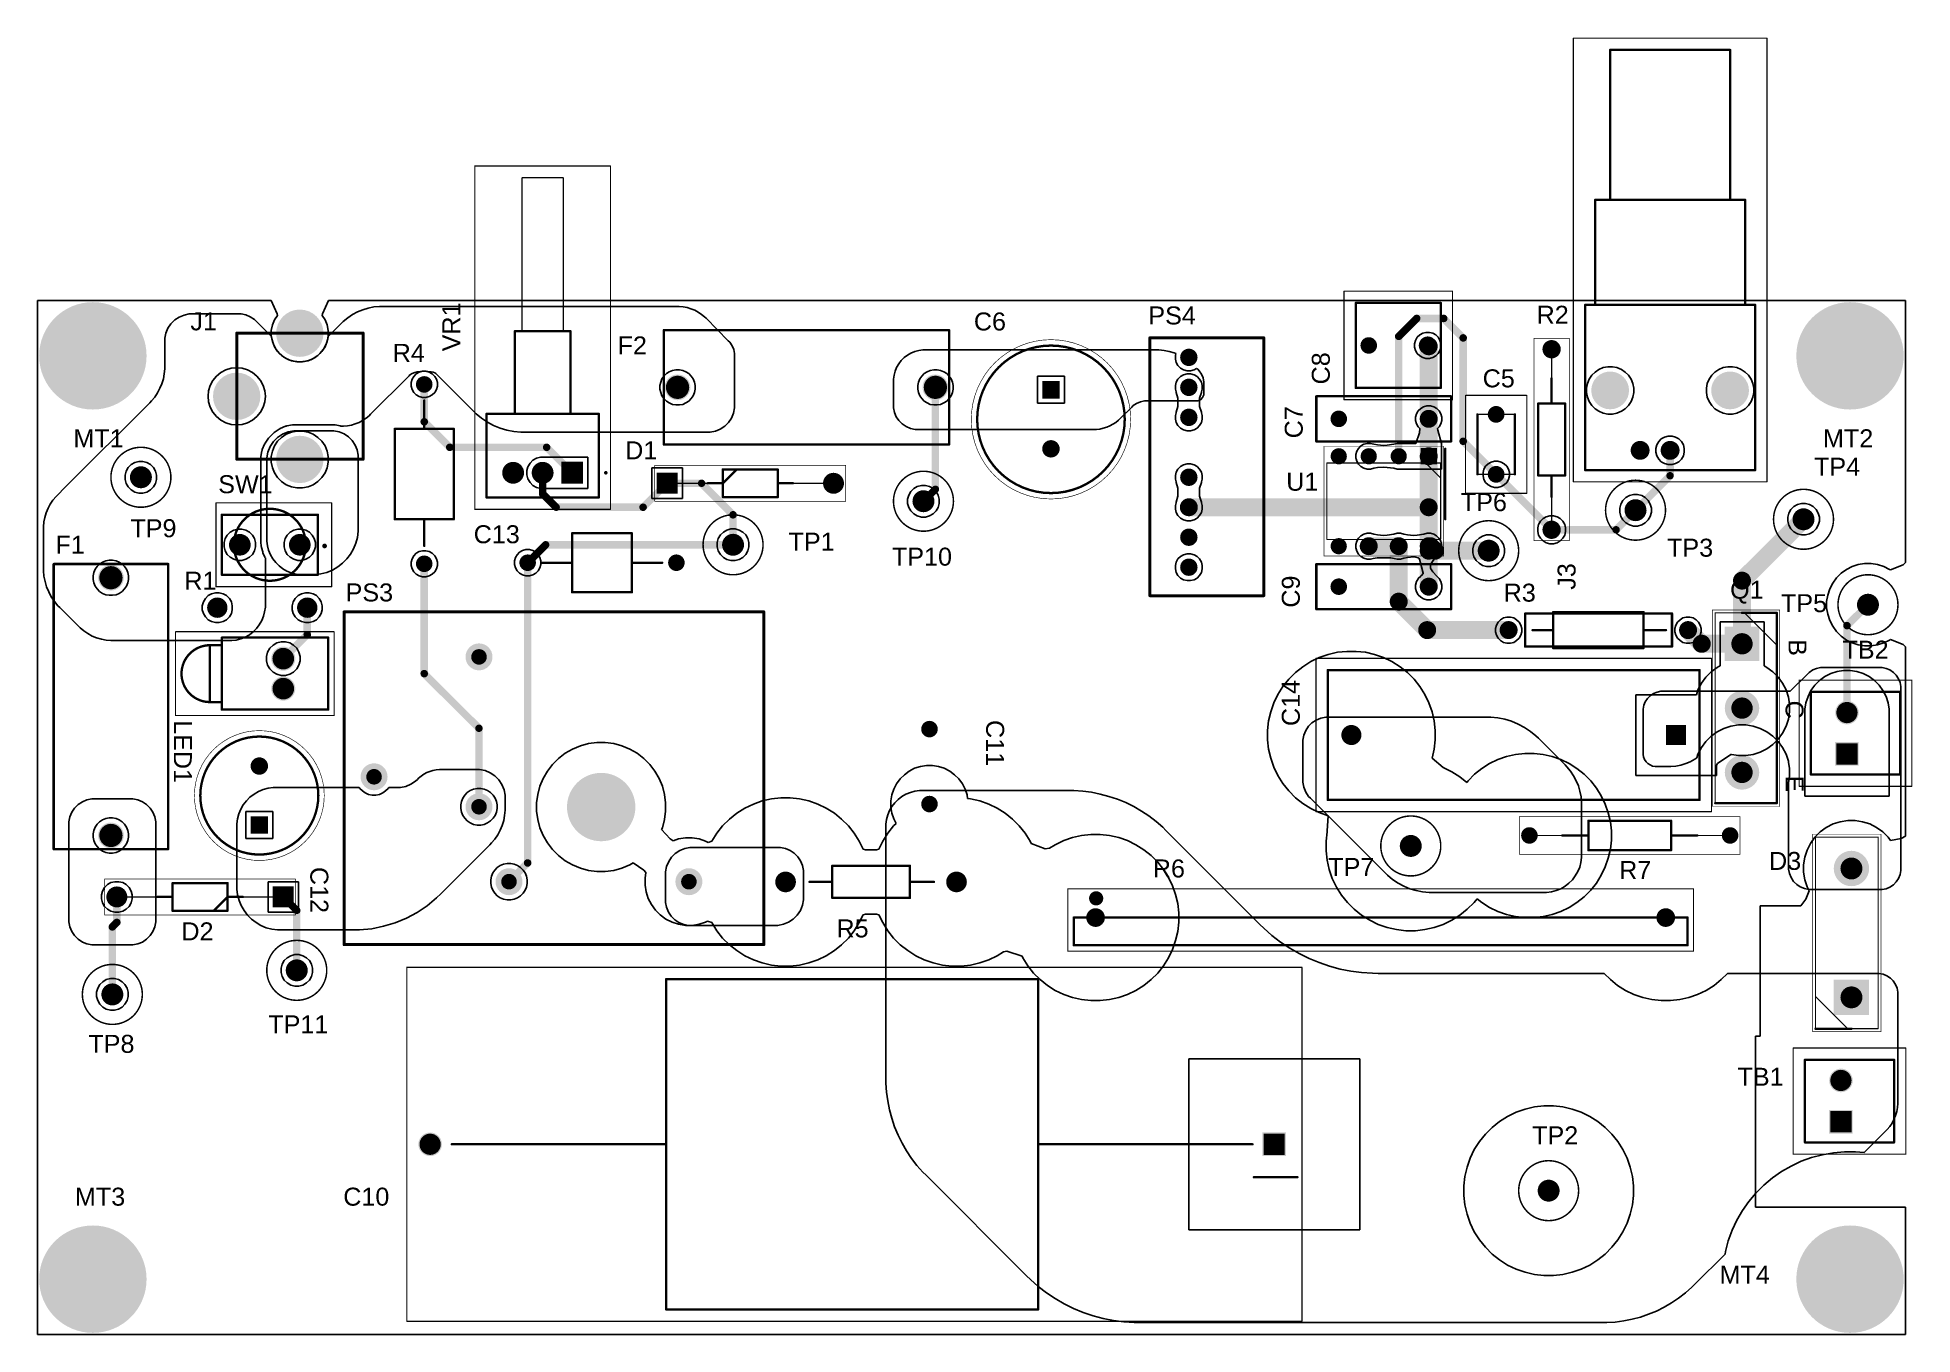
# Model space of a CAD drawing. Header units: millimetres. Extents: x 24 to 183, y 18 to 128.
import ezdxf

# ---------------------------------------------------------------- set-up
doc = ezdxf.new("R2010")
doc.units = ezdxf.units.MM
for name, color, linetype in [('BottomLayer', 5, 'Continuous'), ('BottomSolder', 6, 'Continuous'), ('Mechanical13', 56, 'Continuous'), ('Mechanical15', 56, 'Continuous'), ('Mechanical5', 56, 'Continuous'), ('MultiLayer', 9, 'Continuous'), ('PadHoleLayer', 156, 'Continuous'), ('TopLayer', 1, 'Continuous'), ('TopOverlay', 2, 'Continuous'), ('TopSolder', 216, 'Continuous')]:
    doc.layers.add(name, color=color, linetype=linetype)
doc.styles.add('Arial', font='arial.ttf', dxfattribs={"height": 0.2})

msp = doc.modelspace()

# ---------------------------------------------------------------- texts
at = {"layer": 'TopOverlay', "style": 'Arial'}
for s, p in [('J1', (36.96, 103.51)), ('C6', (103.33, 103.5)), ('PS4', (118.11, 104.01)), ('R2', (151, 104.07)), ('R4', (54.1, 100.84)), ('F2', (73.15, 101.47)), ('C5', (146.43, 98.68)), ('MT1', (27.05, 93.6)), ('D1', (73.79, 92.58)), ('MT2', (175.26, 93.6)), ('TP4', (174.5, 91.19)), ('SW1', (39.32, 89.71)), ('U1', (129.79, 89.92)), ('TP6', (144.58, 88.19)), ('TP9', (31.88, 85.98)), ('F1', (25.53, 84.58)), ('C13', (60.96, 85.47)), ('TP1', (87.63, 84.84)), ('TP3', (162.05, 84.33)), ('TP10', (96.39, 83.57)), ('R1', (36.45, 81.53)), ('PS3', (50.11, 80.54)), ('R3', (148.21, 80.52)), ('Q1', (167.39, 80.77)), ('TP5', (171.7, 79.63)), ('TB2', (176.91, 75.69)), ('TP7', (133.35, 57.28)), ('D3', (170.69, 57.79)), ('R6', (118.49, 57.15)), ('R7', (157.99, 57.02)), ('D2', (36.2, 51.82)), ('R5', (91.69, 52.07)), ('TP11', (43.56, 43.94)), ('TP8', (28.32, 42.29)), ('TB1', (168.02, 39.5)), ('TP2', (150.62, 34.54)), ('MT3', (27.18, 29.34)), ('C10', (49.91, 29.34)), ('MT4', (166.5, 22.73))]:
    msp.add_text(s, height=1.524, dxfattribs=at).set_placement(p)
for s, height, rotation, p in [('VR1', 1.524, 90, (59.82, 101.73)), ('C8', 1.524, 90, (133.48, 98.93)), ('C7', 1.524, 90, (131.19, 94.36)), ('C9', 1.524, 90, (130.94, 80.01)), ('J3', 1.524, 90, (154.3, 81.53)), ('B', 1.52, 270, (172.34, 77.34)), ('C14', 1.524, 90, (130.94, 69.98)), ('C', 1.52, 270, (172.09, 72.14)), ('LED1', 1.524, 270, (35.56, 70.48)), ('C11', 1.524, 270, (104.37, 70.49)), ('E', 1.52, 270, (172.09, 65.79)), ('C12', 1.524, 270, (47.12, 58.04))]:
    msp.add_text(s, height=height, rotation=rotation, dxfattribs=at).set_placement(p)

# ---------------------------------------------------------------- blocks, each defined once
blk = doc.blocks.new('5261_1')
at = {"layer": 'BottomLayer'}
h = blk.add_hatch(color=5, dxfattribs=at)
edge = h.paths.add_edge_path()
edge.add_arc((0, 0), 0.83, 0, 360)
at = {"layer": 'BottomSolder'}
h = blk.add_hatch(color=6, dxfattribs=at)
edge = h.paths.add_edge_path()
edge.add_arc((0, 0), 0.9316, 0, 360)
at = {"layer": 'MultiLayer'}
h = blk.add_hatch(color=9, dxfattribs=at)
edge = h.paths.add_edge_path()
edge.add_arc((0, 0), 0.83, 0, 360)
at = {"layer": 'PadHoleLayer'}
h = blk.add_hatch(color=156, dxfattribs=at)
edge = h.paths.add_edge_path()
edge.add_arc((0, 0), 0.53, 0, 360)
at = {"layer": 'TopLayer'}
h = blk.add_hatch(color=1, dxfattribs=at)
edge = h.paths.add_edge_path()
edge.add_arc((0, 0), 0.83, 0, 360)
at = {"layer": 'TopSolder'}
h = blk.add_hatch(color=216, dxfattribs=at)
edge = h.paths.add_edge_path()
edge.add_arc((0, 0), 0.9316, 0, 360)
at = {"layer": 'Mechanical15'}
for points, const_width in [([(2.54, 0, 1), (-2.54, 0, 1)], 0.127), ([(-2.57175, 0, 1), (-2.50825, 0, 1)], 0.0635), ([(2.50825, 0, 1), (2.57175, 0, 1)], 0.0635)]:
    blk.add_lwpolyline(points, format="xyb", close=True, dxfattribs=dict(at, const_width=const_width))
blk = doc.blocks.new('5261_2')
at = {"layer": 'BottomLayer'}
h = blk.add_hatch(color=5, dxfattribs=at)
edge = h.paths.add_edge_path()
edge.add_arc((0, 0), 0.83, 0, 360)
at = {"layer": 'BottomSolder'}
h = blk.add_hatch(color=6, dxfattribs=at)
edge = h.paths.add_edge_path()
edge.add_arc((0, 0), 0.9316, 0, 360)
at = {"layer": 'MultiLayer'}
h = blk.add_hatch(color=9, dxfattribs=at)
edge = h.paths.add_edge_path()
edge.add_arc((0, 0), 0.83, 0, 360)
at = {"layer": 'PadHoleLayer'}
h = blk.add_hatch(color=156, dxfattribs=at)
edge = h.paths.add_edge_path()
edge.add_arc((0, 0), 0.53, 0, 360)
at = {"layer": 'TopLayer'}
h = blk.add_hatch(color=1, dxfattribs=at)
edge = h.paths.add_edge_path()
edge.add_arc((0, 0), 0.83, 0, 360)
at = {"layer": 'TopSolder'}
h = blk.add_hatch(color=216, dxfattribs=at)
edge = h.paths.add_edge_path()
edge.add_arc((0, 0), 0.9316, 0, 360)
at = {"layer": 'Mechanical15'}
for points, const_width in [([(2.54, 0, 1), (-2.54, 0, 1)], 0.127), ([(-2.57175, 0, 1), (-2.50825, 0, 1)], 0.0635), ([(2.50825, 0, 1), (2.57175, 0, 1)], 0.0635)]:
    blk.add_lwpolyline(points, format="xyb", close=True, dxfattribs=dict(at, const_width=const_width))
blk = doc.blocks.new('5261_3')
at = {"layer": 'BottomLayer'}
h = blk.add_hatch(color=5, dxfattribs=at)
edge = h.paths.add_edge_path()
edge.add_arc((0, 0), 0.83, 0, 360)
at = {"layer": 'BottomSolder'}
h = blk.add_hatch(color=6, dxfattribs=at)
edge = h.paths.add_edge_path()
edge.add_arc((0, 0), 0.9316, 0, 360)
at = {"layer": 'MultiLayer'}
h = blk.add_hatch(color=9, dxfattribs=at)
edge = h.paths.add_edge_path()
edge.add_arc((0, 0), 0.83, 0, 360)
at = {"layer": 'PadHoleLayer'}
h = blk.add_hatch(color=156, dxfattribs=at)
edge = h.paths.add_edge_path()
edge.add_arc((0, 0), 0.53, 0, 360)
at = {"layer": 'TopLayer'}
h = blk.add_hatch(color=1, dxfattribs=at)
edge = h.paths.add_edge_path()
edge.add_arc((0, 0), 0.83, 0, 360)
at = {"layer": 'TopSolder'}
h = blk.add_hatch(color=216, dxfattribs=at)
edge = h.paths.add_edge_path()
edge.add_arc((0, 0), 0.9316, 0, 360)
at = {"layer": 'Mechanical15'}
for points, const_width in [([(2.54, 0, 1), (-2.54, 0, 1)], 0.127), ([(-2.57175, 0, 1), (-2.50825, 0, 1)], 0.0635), ([(2.50825, 0, 1), (2.57175, 0, 1)], 0.0635)]:
    blk.add_lwpolyline(points, format="xyb", close=True, dxfattribs=dict(at, const_width=const_width))
blk = doc.blocks.new('5261_4')
at = {"layer": 'BottomLayer'}
h = blk.add_hatch(color=5, dxfattribs=at)
edge = h.paths.add_edge_path()
edge.add_arc((0, 0), 0.83, 0, 360)
at = {"layer": 'BottomSolder'}
h = blk.add_hatch(color=6, dxfattribs=at)
edge = h.paths.add_edge_path()
edge.add_arc((0, 0), 0.9316, 0, 360)
at = {"layer": 'MultiLayer'}
h = blk.add_hatch(color=9, dxfattribs=at)
edge = h.paths.add_edge_path()
edge.add_arc((0, 0), 0.83, 0, 360)
at = {"layer": 'PadHoleLayer'}
h = blk.add_hatch(color=156, dxfattribs=at)
edge = h.paths.add_edge_path()
edge.add_arc((0, 0), 0.53, 0, 360)
at = {"layer": 'TopLayer'}
h = blk.add_hatch(color=1, dxfattribs=at)
edge = h.paths.add_edge_path()
edge.add_arc((0, 0), 0.83, 0, 360)
at = {"layer": 'TopSolder'}
h = blk.add_hatch(color=216, dxfattribs=at)
edge = h.paths.add_edge_path()
edge.add_arc((0, 0), 0.9316, 0, 360)
at = {"layer": 'Mechanical15'}
for points, const_width in [([(2.54, 0, 1), (-2.54, 0, 1)], 0.127), ([(-2.57175, 0, 1), (-2.50825, 0, 1)], 0.0635), ([(2.50825, 0, 1), (2.57175, 0, 1)], 0.0635)]:
    blk.add_lwpolyline(points, format="xyb", close=True, dxfattribs=dict(at, const_width=const_width))
blk = doc.blocks.new('5261_5')
at = {"layer": 'BottomLayer'}
h = blk.add_hatch(color=5, dxfattribs=at)
edge = h.paths.add_edge_path()
edge.add_arc((0, 0), 0.83, 0, 360)
at = {"layer": 'BottomSolder'}
h = blk.add_hatch(color=6, dxfattribs=at)
edge = h.paths.add_edge_path()
edge.add_arc((0, 0), 0.9316, 0, 360)
at = {"layer": 'MultiLayer'}
h = blk.add_hatch(color=9, dxfattribs=at)
edge = h.paths.add_edge_path()
edge.add_arc((0, 0), 0.83, 0, 360)
at = {"layer": 'PadHoleLayer'}
h = blk.add_hatch(color=156, dxfattribs=at)
edge = h.paths.add_edge_path()
edge.add_arc((0, 0), 0.53, 0, 360)
at = {"layer": 'TopLayer'}
h = blk.add_hatch(color=1, dxfattribs=at)
edge = h.paths.add_edge_path()
edge.add_arc((0, 0), 0.83, 0, 360)
at = {"layer": 'TopSolder'}
h = blk.add_hatch(color=216, dxfattribs=at)
edge = h.paths.add_edge_path()
edge.add_arc((0, 0), 0.9316, 0, 360)
at = {"layer": 'Mechanical15'}
for points, const_width in [([(2.54, 0, 1), (-2.54, 0, 1)], 0.127), ([(-2.57175, 0, 1), (-2.50825, 0, 1)], 0.0635), ([(2.50825, 0, 1), (2.57175, 0, 1)], 0.0635)]:
    blk.add_lwpolyline(points, format="xyb", close=True, dxfattribs=dict(at, const_width=const_width))
blk = doc.blocks.new('5261_6')
at = {"layer": 'BottomLayer'}
h = blk.add_hatch(color=5, dxfattribs=at)
edge = h.paths.add_edge_path()
edge.add_arc((0, 0), 0.83, 0, 360)
at = {"layer": 'BottomSolder'}
h = blk.add_hatch(color=6, dxfattribs=at)
edge = h.paths.add_edge_path()
edge.add_arc((0, 0), 0.9316, 0, 360)
at = {"layer": 'MultiLayer'}
h = blk.add_hatch(color=9, dxfattribs=at)
edge = h.paths.add_edge_path()
edge.add_arc((0, 0), 0.83, 0, 360)
at = {"layer": 'PadHoleLayer'}
h = blk.add_hatch(color=156, dxfattribs=at)
edge = h.paths.add_edge_path()
edge.add_arc((0, 0), 0.53, 0, 360)
at = {"layer": 'TopLayer'}
h = blk.add_hatch(color=1, dxfattribs=at)
edge = h.paths.add_edge_path()
edge.add_arc((0, 0), 0.83, 0, 360)
at = {"layer": 'TopSolder'}
h = blk.add_hatch(color=216, dxfattribs=at)
edge = h.paths.add_edge_path()
edge.add_arc((0, 0), 0.9316, 0, 360)
at = {"layer": 'Mechanical15'}
for points, const_width in [([(2.54, 0, 1), (-2.54, 0, 1)], 0.127), ([(-2.57175, 0, 1), (-2.50825, 0, 1)], 0.0635), ([(2.50825, 0, 1), (2.57175, 0, 1)], 0.0635)]:
    blk.add_lwpolyline(points, format="xyb", close=True, dxfattribs=dict(at, const_width=const_width))
blk = doc.blocks.new('5261_7')
at = {"layer": 'BottomLayer'}
h = blk.add_hatch(color=5, dxfattribs=at)
edge = h.paths.add_edge_path()
edge.add_arc((0, 0), 0.83, 0, 360)
at = {"layer": 'BottomSolder'}
h = blk.add_hatch(color=6, dxfattribs=at)
edge = h.paths.add_edge_path()
edge.add_arc((0, 0), 0.9316, 0, 360)
at = {"layer": 'MultiLayer'}
h = blk.add_hatch(color=9, dxfattribs=at)
edge = h.paths.add_edge_path()
edge.add_arc((0, 0), 0.83, 0, 360)
at = {"layer": 'PadHoleLayer'}
h = blk.add_hatch(color=156, dxfattribs=at)
edge = h.paths.add_edge_path()
edge.add_arc((0, 0), 0.53, 0, 360)
at = {"layer": 'TopLayer'}
h = blk.add_hatch(color=1, dxfattribs=at)
edge = h.paths.add_edge_path()
edge.add_arc((0, 0), 0.83, 0, 360)
at = {"layer": 'TopSolder'}
h = blk.add_hatch(color=216, dxfattribs=at)
edge = h.paths.add_edge_path()
edge.add_arc((0, 0), 0.9316, 0, 360)
at = {"layer": 'Mechanical15'}
for points, const_width in [([(2.54, 0, 1), (-2.54, 0, 1)], 0.127), ([(-2.57175, 0, 1), (-2.50825, 0, 1)], 0.0635), ([(2.50825, 0, 1), (2.57175, 0, 1)], 0.0635)]:
    blk.add_lwpolyline(points, format="xyb", close=True, dxfattribs=dict(at, const_width=const_width))
blk = doc.blocks.new('C331C222KHR5HA_8')
at = {"layer": 'BottomLayer'}
h = blk.add_hatch(color=5, dxfattribs=at)
edge = h.paths.add_edge_path()
edge.add_arc((0, 0), 0.6, 0, 360)
h = blk.add_hatch(color=5, dxfattribs=at)
edge = h.paths.add_edge_path()
edge.add_arc((6.35, 0), 0.6, 0, 360)
at = {"layer": 'BottomSolder'}
h = blk.add_hatch(color=6, dxfattribs=at)
edge = h.paths.add_edge_path()
edge.add_arc((0, 0), 0.702, 0, 360)
h = blk.add_hatch(color=6, dxfattribs=at)
edge = h.paths.add_edge_path()
edge.add_arc((6.35, 0), 0.702, 0, 360)
at = {"layer": 'MultiLayer'}
h = blk.add_hatch(color=9, dxfattribs=at)
edge = h.paths.add_edge_path()
edge.add_arc((0, 0), 0.6, 0, 360)
h = blk.add_hatch(color=9, dxfattribs=at)
edge = h.paths.add_edge_path()
edge.add_arc((6.35, 0), 0.6, 0, 360)
at = {"layer": 'PadHoleLayer'}
h = blk.add_hatch(color=156, dxfattribs=at)
edge = h.paths.add_edge_path()
edge.add_arc((0, 0), 0.35, 0, 360)
h = blk.add_hatch(color=156, dxfattribs=at)
edge = h.paths.add_edge_path()
edge.add_arc((6.35, 0), 0.35, 0, 360)
at = {"layer": 'TopLayer'}
h = blk.add_hatch(color=1, dxfattribs=at)
edge = h.paths.add_edge_path()
edge.add_arc((0, 0), 0.6, 0, 360)
h = blk.add_hatch(color=1, dxfattribs=at)
edge = h.paths.add_edge_path()
edge.add_arc((6.35, 0), 0.6, 0, 360)
at = {"layer": 'TopSolder'}
h = blk.add_hatch(color=216, dxfattribs=at)
edge = h.paths.add_edge_path()
edge.add_arc((0, 0), 0.702, 0, 360)
h = blk.add_hatch(color=216, dxfattribs=at)
edge = h.paths.add_edge_path()
edge.add_arc((6.35, 0), 0.702, 0, 360)
blk = doc.blocks.new('FKP1U021006B00MSC9_9')
at = {"layer": 'BottomLayer'}
blk.add_hatch(color=5, dxfattribs=at).paths.add_polyline_path([(-0.75, 0.75), (0.75, 0.75), (0.75, -0.75), (-0.75, -0.75)])
h = blk.add_hatch(color=5, dxfattribs=at)
edge = h.paths.add_edge_path()
edge.add_arc((27.5, 0), 0.75, 0, 360)
at = {"layer": 'BottomSolder'}
blk.add_hatch(color=6, dxfattribs=at).paths.add_polyline_path([(-0.85, 0.85), (0.85, 0.85), (0.85, -0.85), (-0.85, -0.85)])
h = blk.add_hatch(color=6, dxfattribs=at)
edge = h.paths.add_edge_path()
edge.add_arc((27.5, 0), 0.852, 0, 360)
at = {"layer": 'MultiLayer'}
blk.add_hatch(color=9, dxfattribs=at).paths.add_polyline_path([(-0.75, 0.75), (0.75, 0.75), (0.75, -0.75), (-0.75, -0.75)])
h = blk.add_hatch(color=9, dxfattribs=at)
edge = h.paths.add_edge_path()
edge.add_arc((27.5, 0), 0.75, 0, 360)
at = {"layer": 'PadHoleLayer'}
h = blk.add_hatch(color=156, dxfattribs=at)
edge = h.paths.add_edge_path()
edge.add_arc((0, 0), 0.5, 0, 360)
h = blk.add_hatch(color=156, dxfattribs=at)
edge = h.paths.add_edge_path()
edge.add_arc((27.5, 0), 0.5, 0, 360)
at = {"layer": 'TopLayer'}
blk.add_hatch(color=1, dxfattribs=at).paths.add_polyline_path([(-0.75, 0.75), (0.75, 0.75), (0.75, -0.75), (-0.75, -0.75)])
h = blk.add_hatch(color=1, dxfattribs=at)
edge = h.paths.add_edge_path()
edge.add_arc((27.5, 0), 0.75, 0, 360)
at = {"layer": 'TopSolder'}
blk.add_hatch(color=216, dxfattribs=at).paths.add_polyline_path([(-0.85, 0.85), (0.85, 0.85), (0.85, -0.85), (-0.85, -0.85)])
h = blk.add_hatch(color=216, dxfattribs=at)
edge = h.paths.add_edge_path()
edge.add_arc((27.5, 0), 0.852, 0, 360)
at = {"layer": 'Mechanical13', "const_width": 0.1}
for points in [[(29.5, 5.5), (-2, 5.5)], [(-2, 5.5), (-2, -5.5)], [(29.5, 5.5), (29.5, -5.5)], [(29.5, -5.5), (-2, -5.5)]]:
    blk.add_lwpolyline(points, dxfattribs=at)
at = {"layer": 'Mechanical13', "const_width": 0.05}
for points in [[(-2.02, 5.5, 1), (-1.98, 5.5, 1)], [(-2.02, 5.5, 1), (-1.98, 5.5, 1)], [(29.48, 5.5, 1), (29.52, 5.5, 1)], [(29.48, 5.5, 1), (29.52, 5.5, 1)], [(-2.02, -5.5, 1), (-1.98, -5.5, 1)], [(-2.02, -5.5, 1), (-1.98, -5.5, 1)], [(29.48, -5.5, 1), (29.52, -5.5, 1)], [(29.48, -5.5, 1), (29.52, -5.5, 1)]]:
    blk.add_lwpolyline(points, format="xyb", close=True, dxfattribs=at)
at = {"layer": 'Mechanical15', "const_width": 0.1}
for points in [[(30.5, 6.5), (-3, 6.5)], [(-3, 6.5), (-3, -6.5)], [(30.5, 6.5), (30.5, -6.5)], [(30.5, -6.5), (-3, -6.5)]]:
    blk.add_lwpolyline(points, dxfattribs=at)
at = {"layer": 'Mechanical15', "const_width": 0.05}
for points in [[(-3.02, 6.5, 1), (-2.98, 6.5, 1)], [(-3.02, 6.5, 1), (-2.98, 6.5, 1)], [(30.48, 6.5, 1), (30.52, 6.5, 1)], [(30.48, 6.5, 1), (30.52, 6.5, 1)], [(-3.02, -6.5, 1), (-2.98, -6.5, 1)], [(-3.02, -6.5, 1), (-2.98, -6.5, 1)], [(30.48, -6.5, 1), (30.52, -6.5, 1)], [(30.48, -6.5, 1), (30.52, -6.5, 1)]]:
    blk.add_lwpolyline(points, format="xyb", close=True, dxfattribs=at)
at = {"layer": 'TopOverlay', "const_width": 0.2}
for points in [[(-2, 5.5), (-2, -5.5)], [(29.5, 5.5), (-2, 5.5)], [(-2, 5.5), (-2, 5.25)], [(29.5, 5.5), (29.5, -5.5)], [(29.5, -5.5), (-2, -5.5)]]:
    blk.add_lwpolyline(points, dxfattribs=at)
at = {"layer": 'TopOverlay', "const_width": 0.1}
for points in [[(-2.05, 5.5, 1), (-1.95, 5.5, 1)], [(-2.05, 5.5, 1), (-1.95, 5.5, 1)], [(-2.05, 5.5, 1), (-1.95, 5.5, 1)], [(-2.05, 5.25, 1), (-1.95, 5.25, 1)], [(29.45, 5.5, 1), (29.55, 5.5, 1)], [(29.45, 5.5, 1), (29.55, 5.5, 1)], [(-2.05, -5.5, 1), (-1.95, -5.5, 1)], [(-2.05, -5.5, 1), (-1.95, -5.5, 1)], [(29.45, -5.5, 1), (29.55, -5.5, 1)], [(29.45, -5.5, 1), (29.55, -5.5, 1)]]:
    blk.add_lwpolyline(points, format="xyb", close=True, dxfattribs=at)
blk = doc.blocks.new('RESAD1700W60L700D250_10')
at = {"layer": 'BottomLayer'}
h = blk.add_hatch(color=5, dxfattribs=at)
edge = h.paths.add_edge_path()
edge.add_arc((0, 0), 0.6, 0, 360)
h = blk.add_hatch(color=5, dxfattribs=at)
edge = h.paths.add_edge_path()
edge.add_arc((17, 0), 0.6, 0, 360)
at = {"layer": 'BottomSolder'}
h = blk.add_hatch(color=6, dxfattribs=at)
edge = h.paths.add_edge_path()
edge.add_arc((0, 0), 0.702, 0, 360)
h = blk.add_hatch(color=6, dxfattribs=at)
edge = h.paths.add_edge_path()
edge.add_arc((17, 0), 0.702, 0, 360)
at = {"layer": 'MultiLayer'}
h = blk.add_hatch(color=9, dxfattribs=at)
edge = h.paths.add_edge_path()
edge.add_arc((0, 0), 0.6, 0, 360)
h = blk.add_hatch(color=9, dxfattribs=at)
edge = h.paths.add_edge_path()
edge.add_arc((17, 0), 0.6, 0, 360)
at = {"layer": 'PadHoleLayer'}
h = blk.add_hatch(color=156, dxfattribs=at)
edge = h.paths.add_edge_path()
edge.add_arc((0, 0), 0.4, 0, 360)
h = blk.add_hatch(color=156, dxfattribs=at)
edge = h.paths.add_edge_path()
edge.add_arc((17, 0), 0.4, 0, 360)
at = {"layer": 'TopLayer'}
h = blk.add_hatch(color=1, dxfattribs=at)
edge = h.paths.add_edge_path()
edge.add_arc((0, 0), 0.6, 0, 360)
h = blk.add_hatch(color=1, dxfattribs=at)
edge = h.paths.add_edge_path()
edge.add_arc((17, 0), 0.6, 0, 360)
at = {"layer": 'TopSolder'}
h = blk.add_hatch(color=216, dxfattribs=at)
edge = h.paths.add_edge_path()
edge.add_arc((0, 0), 0.702, 0, 360)
h = blk.add_hatch(color=216, dxfattribs=at)
edge = h.paths.add_edge_path()
edge.add_arc((17, 0), 0.702, 0, 360)
at = {"layer": 'Mechanical13', "const_width": 0.1}
for points in [[(0, 0), (5, 0)], [(5, 1.25), (12, 1.25)], [(5, -1.25), (5, 1.25)], [(12, -1.25), (12, 1.25)], [(12, 0), (17, 0)], [(5, -1.25), (12, -1.25)]]:
    blk.add_lwpolyline(points, dxfattribs=at)
at = {"layer": 'Mechanical13', "const_width": 0.05}
for points in [[(-0.02, 0, 1), (0.02, 0, 1)], [(4.98, 1.25, 1), (5.02, 1.25, 1)], [(4.98, 1.25, 1), (5.02, 1.25, 1)], [(4.98, 0, 1), (5.02, 0, 1)], [(11.98, 1.25, 1), (12.02, 1.25, 1)], [(11.98, 1.25, 1), (12.02, 1.25, 1)], [(11.98, 0, 1), (12.02, 0, 1)], [(16.98, 0, 1), (17.02, 0, 1)], [(4.98, -1.25, 1), (5.02, -1.25, 1)], [(4.98, -1.25, 1), (5.02, -1.25, 1)], [(11.98, -1.25, 1), (12.02, -1.25, 1)], [(11.98, -1.25, 1), (12.02, -1.25, 1)]]:
    blk.add_lwpolyline(points, format="xyb", close=True, dxfattribs=at)
at = {"layer": 'Mechanical15', "const_width": 0.05}
for points in [[(-0.85, 1.6), (17.85, 1.6)], [(-0.85, -1.6), (-0.85, 1.6)], [(17.85, -1.6), (17.85, 1.6)], [(-0.85, -1.6), (17.85, -1.6)]]:
    blk.add_lwpolyline(points, dxfattribs=at)
at = {"layer": 'Mechanical15', "const_width": 0.025}
for points in [[(-0.86, 1.6, 1), (-0.84, 1.6, 1)], [(-0.86, 1.6, 1), (-0.84, 1.6, 1)], [(17.84, 1.6, 1), (17.86, 1.6, 1)], [(17.84, 1.6, 1), (17.86, 1.6, 1)], [(-0.86, -1.6, 1), (-0.84, -1.6, 1)], [(-0.86, -1.6, 1), (-0.84, -1.6, 1)], [(17.84, -1.6, 1), (17.86, -1.6, 1)], [(17.84, -1.6, 1), (17.86, -1.6, 1)]]:
    blk.add_lwpolyline(points, format="xyb", close=True, dxfattribs=at)
at = {"layer": 'TopOverlay', "const_width": 0.2}
for points in [[(2.79, 0), (5, 0)], [(5, 1.25), (12, 1.25)], [(5, -1.25), (5, 1.25)], [(12, -1.25), (12, 1.25)], [(12, 0), (14.22, 0)], [(5, -1.25), (12, -1.25)]]:
    blk.add_lwpolyline(points, dxfattribs=at)
at = {"layer": 'TopOverlay', "const_width": 0.1}
for points in [[(2.74, 0, 1), (2.84, 0, 1)], [(4.95, 1.25, 1), (5.05, 1.25, 1)], [(4.95, 1.25, 1), (5.05, 1.25, 1)], [(4.95, 0, 1), (5.05, 0, 1)], [(11.95, 1.25, 1), (12.05, 1.25, 1)], [(11.95, 1.25, 1), (12.05, 1.25, 1)], [(11.95, 0, 1), (12.05, 0, 1)], [(14.17, 0, 1), (14.27, 0, 1)], [(4.95, -1.25, 1), (5.05, -1.25, 1)], [(4.95, -1.25, 1), (5.05, -1.25, 1)], [(11.95, -1.25, 1), (12.05, -1.25, 1)], [(11.95, -1.25, 1), (12.05, -1.25, 1)]]:
    blk.add_lwpolyline(points, format="xyb", close=True, dxfattribs=at)
blk = doc.blocks.new('TO546P530X1586X2594_2P_11')
at = {"layer": 'BottomLayer'}
blk.add_hatch(color=5, dxfattribs=at).paths.add_polyline_path([(-1.39, 1.39), (1.39, 1.39), (1.39, -1.39), (-1.39, -1.39)])
h = blk.add_hatch(color=5, dxfattribs=at)
edge = h.paths.add_edge_path()
edge.add_arc((10.92, 0), 1.39, 0, 360)
at = {"layer": 'BottomSolder'}
blk.add_hatch(color=6, dxfattribs=at).paths.add_polyline_path([(-1.5, 1.5), (1.5, 1.5), (1.5, -1.5), (-1.5, -1.5)])
h = blk.add_hatch(color=6, dxfattribs=at)
edge = h.paths.add_edge_path()
edge.add_arc((10.92, 0), 1.5, 0, 360)
at = {"layer": 'MultiLayer'}
blk.add_hatch(color=9, dxfattribs=at).paths.add_polyline_path([(-1.39, 1.39), (1.39, 1.39), (1.39, -1.39), (-1.39, -1.39)])
h = blk.add_hatch(color=9, dxfattribs=at)
edge = h.paths.add_edge_path()
edge.add_arc((10.92, 0), 1.39, 0, 360)
at = {"layer": 'PadHoleLayer'}
h = blk.add_hatch(color=156, dxfattribs=at)
edge = h.paths.add_edge_path()
edge.add_arc((0, 0), 0.93, 0, 360)
h = blk.add_hatch(color=156, dxfattribs=at)
edge = h.paths.add_edge_path()
edge.add_arc((10.92, 0), 0.93, 0, 360)
at = {"layer": 'TopLayer'}
blk.add_hatch(color=1, dxfattribs=at).paths.add_polyline_path([(-1.39, 1.39), (1.39, 1.39), (1.39, -1.39), (-1.39, -1.39)])
h = blk.add_hatch(color=1, dxfattribs=at)
edge = h.paths.add_edge_path()
edge.add_arc((10.92, 0), 1.39, 0, 360)
at = {"layer": 'TopSolder'}
blk.add_hatch(color=216, dxfattribs=at).paths.add_polyline_path([(-1.5, 1.5), (1.5, 1.5), (1.5, -1.5), (-1.5, -1.5)])
h = blk.add_hatch(color=216, dxfattribs=at)
edge = h.paths.add_edge_path()
edge.add_arc((10.92, 0), 1.5, 0, 360)
at = {"layer": 'Mechanical13', "const_width": 0.1}
for points in [[(0.07, 3.04), (-2.66, 0.31)], [(-2.66, 3.04), (-2.66, -2.26)], [(-2.66, 3.04), (13.58, 3.04)], [(13.58, 3.04), (13.58, -2.26)], [(-2.66, -2.26), (13.58, -2.26)]]:
    blk.add_lwpolyline(points, dxfattribs=at)
at = {"layer": 'Mechanical13', "const_width": 0.05}
for points in [[(-2.68, 3.04, 1), (-2.64, 3.04, 1)], [(-2.68, 3.04, 1), (-2.64, 3.04, 1)], [(0.05, 3.04, 1), (0.09, 3.04, 1)], [(13.56, 3.04, 1), (13.6, 3.04, 1)], [(13.56, 3.04, 1), (13.6, 3.04, 1)], [(-2.68, 0.31, 1), (-2.64, 0.31, 1)], [(-2.68, -2.26, 1), (-2.64, -2.26, 1)], [(-2.68, -2.26, 1), (-2.64, -2.26, 1)], [(13.56, -2.26, 1), (13.6, -2.26, 1)], [(13.56, -2.26, 1), (13.6, -2.26, 1)]]:
    blk.add_lwpolyline(points, format="xyb", close=True, dxfattribs=at)
at = {"layer": 'Mechanical15', "const_width": 0.05}
for points in [[(-2.91, 3.28), (-2.91, -2.51)], [(-2.91, 3.28), (13.83, 3.28)], [(13.83, 3.28), (13.83, -2.51)], [(-2.91, -2.51), (13.83, -2.51)]]:
    blk.add_lwpolyline(points, dxfattribs=at)
at = {"layer": 'Mechanical15', "const_width": 0.025}
for points in [[(-2.92, 3.28, 1), (-2.9, 3.28, 1)], [(-2.92, 3.28, 1), (-2.9, 3.28, 1)], [(13.82, 3.28, 1), (13.84, 3.28, 1)], [(13.82, 3.28, 1), (13.84, 3.28, 1)], [(-2.92, -2.51, 1), (-2.9, -2.51, 1)], [(-2.92, -2.51, 1), (-2.9, -2.51, 1)], [(13.82, -2.51, 1), (13.84, -2.51, 1)], [(13.82, -2.51, 1), (13.84, -2.51, 1)]]:
    blk.add_lwpolyline(points, format="xyb", close=True, dxfattribs=at)
at = {"layer": 'TopOverlay', "const_width": 0.2}
blk.add_lwpolyline([(-2.66, 3.04), (-2.66, 0)], dxfattribs=at)
at = {"layer": 'TopOverlay', "const_width": 0.1}
for points in [[(-2.71, 3.04, 1), (-2.61, 3.04, 1)], [(-2.71, 0, 1), (-2.61, 0, 1)]]:
    blk.add_lwpolyline(points, format="xyb", close=True, dxfattribs=at)
blk = doc.blocks.new('MTHOLE_239____12')
at = {"layer": 'BottomLayer'}
h = blk.add_hatch(color=5, dxfattribs=at)
edge = h.paths.add_edge_path()
edge.add_arc((0, 0), 4.44, 0, 360)
at = {"layer": 'BottomSolder'}
h = blk.add_hatch(color=6, dxfattribs=at)
edge = h.paths.add_edge_path()
edge.add_arc((0, 0), 4.55, 0, 360)
at = {"layer": 'MultiLayer'}
h = blk.add_hatch(color=9, dxfattribs=at)
edge = h.paths.add_edge_path()
edge.add_arc((0, 0), 4.44, 0, 360)
at = {"layer": 'PadHoleLayer'}
h = blk.add_hatch(color=156, dxfattribs=at)
edge = h.paths.add_edge_path()
edge.add_arc((0, 0), 3.04, 0, 360)
at = {"layer": 'TopLayer'}
h = blk.add_hatch(color=1, dxfattribs=at)
edge = h.paths.add_edge_path()
edge.add_arc((0, 0), 4.44, 0, 360)
at = {"layer": 'TopSolder'}
h = blk.add_hatch(color=216, dxfattribs=at)
edge = h.paths.add_edge_path()
edge.add_arc((0, 0), 4.55, 0, 360)
blk = doc.blocks.new('MTHOLE_239____13')
at = {"layer": 'BottomLayer'}
h = blk.add_hatch(color=5, dxfattribs=at)
edge = h.paths.add_edge_path()
edge.add_arc((0, 0), 4.44, 0, 360)
at = {"layer": 'BottomSolder'}
h = blk.add_hatch(color=6, dxfattribs=at)
edge = h.paths.add_edge_path()
edge.add_arc((0, 0), 4.55, 0, 360)
at = {"layer": 'MultiLayer'}
h = blk.add_hatch(color=9, dxfattribs=at)
edge = h.paths.add_edge_path()
edge.add_arc((0, 0), 4.44, 0, 360)
at = {"layer": 'PadHoleLayer'}
h = blk.add_hatch(color=156, dxfattribs=at)
edge = h.paths.add_edge_path()
edge.add_arc((0, 0), 3.04, 0, 360)
at = {"layer": 'TopLayer'}
h = blk.add_hatch(color=1, dxfattribs=at)
edge = h.paths.add_edge_path()
edge.add_arc((0, 0), 4.44, 0, 360)
at = {"layer": 'TopSolder'}
h = blk.add_hatch(color=216, dxfattribs=at)
edge = h.paths.add_edge_path()
edge.add_arc((0, 0), 4.55, 0, 360)
blk = doc.blocks.new('MTHOLE_239____14')
at = {"layer": 'BottomLayer'}
h = blk.add_hatch(color=5, dxfattribs=at)
edge = h.paths.add_edge_path()
edge.add_arc((0, 0), 4.44, 0, 360)
at = {"layer": 'BottomSolder'}
h = blk.add_hatch(color=6, dxfattribs=at)
edge = h.paths.add_edge_path()
edge.add_arc((0, 0), 4.55, 0, 360)
at = {"layer": 'MultiLayer'}
h = blk.add_hatch(color=9, dxfattribs=at)
edge = h.paths.add_edge_path()
edge.add_arc((0, 0), 4.44, 0, 360)
at = {"layer": 'PadHoleLayer'}
h = blk.add_hatch(color=156, dxfattribs=at)
edge = h.paths.add_edge_path()
edge.add_arc((0, 0), 3.04, 0, 360)
at = {"layer": 'TopLayer'}
h = blk.add_hatch(color=1, dxfattribs=at)
edge = h.paths.add_edge_path()
edge.add_arc((0, 0), 4.44, 0, 360)
at = {"layer": 'TopSolder'}
h = blk.add_hatch(color=216, dxfattribs=at)
edge = h.paths.add_edge_path()
edge.add_arc((0, 0), 4.55, 0, 360)
blk = doc.blocks.new('MTHOLE_239____15')
at = {"layer": 'BottomLayer'}
h = blk.add_hatch(color=5, dxfattribs=at)
edge = h.paths.add_edge_path()
edge.add_arc((0, 0), 4.44, 0, 360)
at = {"layer": 'BottomSolder'}
h = blk.add_hatch(color=6, dxfattribs=at)
edge = h.paths.add_edge_path()
edge.add_arc((0, 0), 4.55, 0, 360)
at = {"layer": 'MultiLayer'}
h = blk.add_hatch(color=9, dxfattribs=at)
edge = h.paths.add_edge_path()
edge.add_arc((0, 0), 4.44, 0, 360)
at = {"layer": 'PadHoleLayer'}
h = blk.add_hatch(color=156, dxfattribs=at)
edge = h.paths.add_edge_path()
edge.add_arc((0, 0), 3.04, 0, 360)
at = {"layer": 'TopLayer'}
h = blk.add_hatch(color=1, dxfattribs=at)
edge = h.paths.add_edge_path()
edge.add_arc((0, 0), 4.44, 0, 360)
at = {"layer": 'TopSolder'}
h = blk.add_hatch(color=216, dxfattribs=at)
edge = h.paths.add_edge_path()
edge.add_arc((0, 0), 4.55, 0, 360)
blk = doc.blocks.new('MFR_25FBF52_14K_16')
at = {"layer": 'BottomLayer'}
h = blk.add_hatch(color=5, dxfattribs=at)
edge = h.paths.add_edge_path()
edge.add_arc((0, 0), 0.6, 0, 360)
h = blk.add_hatch(color=5, dxfattribs=at)
edge = h.paths.add_edge_path()
edge.add_arc((15.2, 0), 0.6, 0, 360)
at = {"layer": 'BottomSolder'}
h = blk.add_hatch(color=6, dxfattribs=at)
edge = h.paths.add_edge_path()
edge.add_arc((0, 0), 0.702, 0, 360)
h = blk.add_hatch(color=6, dxfattribs=at)
edge = h.paths.add_edge_path()
edge.add_arc((15.2, 0), 0.702, 0, 360)
at = {"layer": 'MultiLayer'}
h = blk.add_hatch(color=9, dxfattribs=at)
edge = h.paths.add_edge_path()
edge.add_arc((0, 0), 0.6, 0, 360)
h = blk.add_hatch(color=9, dxfattribs=at)
edge = h.paths.add_edge_path()
edge.add_arc((15.2, 0), 0.6, 0, 360)
at = {"layer": 'PadHoleLayer'}
h = blk.add_hatch(color=156, dxfattribs=at)
edge = h.paths.add_edge_path()
edge.add_arc((0, 0), 0.35, 0, 360)
h = blk.add_hatch(color=156, dxfattribs=at)
edge = h.paths.add_edge_path()
edge.add_arc((15.2, 0), 0.35, 0, 360)
at = {"layer": 'TopLayer'}
h = blk.add_hatch(color=1, dxfattribs=at)
edge = h.paths.add_edge_path()
edge.add_arc((0, 0), 0.6, 0, 360)
h = blk.add_hatch(color=1, dxfattribs=at)
edge = h.paths.add_edge_path()
edge.add_arc((15.2, 0), 0.6, 0, 360)
at = {"layer": 'TopSolder'}
h = blk.add_hatch(color=216, dxfattribs=at)
edge = h.paths.add_edge_path()
edge.add_arc((0, 0), 0.702, 0, 360)
h = blk.add_hatch(color=216, dxfattribs=at)
edge = h.paths.add_edge_path()
edge.add_arc((15.2, 0), 0.702, 0, 360)
at = {"layer": 'TopOverlay', "const_width": 0.2}
for points in [[(3.77, 2.5), (3.77, 0)], [(3.77, 2.5), (11.43, 2.5)], [(11.43, 2.5), (11.43, -2.5)], [(1.52, 0), (3.77, 0)], [(3.77, 0), (3.77, -2.5)], [(11.43, 0), (13.84, 0)], [(3.77, -2.5), (11.43, -2.5)]]:
    blk.add_lwpolyline(points, dxfattribs=at)
at = {"layer": 'TopOverlay', "const_width": 0.1}
for points in [[(3.72, 2.5, 1), (3.82, 2.5, 1)], [(3.72, 2.5, 1), (3.82, 2.5, 1)], [(11.38, 2.5, 1), (11.48, 2.5, 1)], [(11.38, 2.5, 1), (11.48, 2.5, 1)], [(1.47, 0, 1), (1.57, 0, 1)], [(3.72, 0, 1), (3.82, 0, 1)], [(3.72, 0, 1), (3.82, 0, 1)], [(3.72, 0, 1), (3.82, 0, 1)], [(11.38, 0, 1), (11.48, 0, 1)], [(13.79, 0, 1), (13.89, 0, 1)], [(3.72, -2.5, 1), (3.82, -2.5, 1)], [(3.72, -2.5, 1), (3.82, -2.5, 1)], [(11.38, -2.5, 1), (11.48, -2.5, 1)], [(11.38, -2.5, 1), (11.48, -2.5, 1)]]:
    blk.add_lwpolyline(points, format="xyb", close=True, dxfattribs=at)
blk = doc.blocks.new('F2W2D0_17')
at = {"layer": 'BottomLayer'}
h = blk.add_hatch(color=5, dxfattribs=at)
edge = h.paths.add_edge_path()
edge.add_arc((0, 0), 0.6, 0, 360)
h = blk.add_hatch(color=5, dxfattribs=at)
edge = h.paths.add_edge_path()
edge.add_arc((15.2, 0), 0.6, 0, 360)
at = {"layer": 'BottomSolder'}
h = blk.add_hatch(color=6, dxfattribs=at)
edge = h.paths.add_edge_path()
edge.add_arc((0, 0), 0.702, 0, 360)
h = blk.add_hatch(color=6, dxfattribs=at)
edge = h.paths.add_edge_path()
edge.add_arc((15.2, 0), 0.702, 0, 360)
at = {"layer": 'MultiLayer'}
h = blk.add_hatch(color=9, dxfattribs=at)
edge = h.paths.add_edge_path()
edge.add_arc((0, 0), 0.6, 0, 360)
h = blk.add_hatch(color=9, dxfattribs=at)
edge = h.paths.add_edge_path()
edge.add_arc((15.2, 0), 0.6, 0, 360)
at = {"layer": 'PadHoleLayer'}
h = blk.add_hatch(color=156, dxfattribs=at)
edge = h.paths.add_edge_path()
edge.add_arc((0, 0), 0.4, 0, 360)
h = blk.add_hatch(color=156, dxfattribs=at)
edge = h.paths.add_edge_path()
edge.add_arc((15.2, 0), 0.4, 0, 360)
at = {"layer": 'TopLayer'}
h = blk.add_hatch(color=1, dxfattribs=at)
edge = h.paths.add_edge_path()
edge.add_arc((0, 0), 0.6, 0, 360)
h = blk.add_hatch(color=1, dxfattribs=at)
edge = h.paths.add_edge_path()
edge.add_arc((15.2, 0), 0.6, 0, 360)
at = {"layer": 'TopSolder'}
h = blk.add_hatch(color=216, dxfattribs=at)
edge = h.paths.add_edge_path()
edge.add_arc((0, 0), 0.702, 0, 360)
h = blk.add_hatch(color=216, dxfattribs=at)
edge = h.paths.add_edge_path()
edge.add_arc((15.2, 0), 0.702, 0, 360)
at = {"layer": 'Mechanical15', "const_width": 0.203}
for points in [[(1.4, -1.4), (1.4, 1.4)], [(1.4, 1.4), (13.84, 1.4)], [(13.84, -1.4), (13.84, 1.4)], [(1.4, -1.4), (13.84, -1.4)]]:
    blk.add_lwpolyline(points, dxfattribs=at)
at = {"layer": 'Mechanical15', "const_width": 0.102}
for points in [[(1.35, 1.4, 1), (1.45, 1.4, 1)], [(1.35, 1.4, 1), (1.45, 1.4, 1)], [(13.79, 1.4, 1), (13.89, 1.4, 1)], [(13.79, 1.4, 1), (13.89, 1.4, 1)], [(1.35, -1.4, 1), (1.45, -1.4, 1)], [(1.35, -1.4, 1), (1.45, -1.4, 1)], [(13.79, -1.4, 1), (13.89, -1.4, 1)], [(13.79, -1.4, 1), (13.89, -1.4, 1)]]:
    blk.add_lwpolyline(points, format="xyb", close=True, dxfattribs=at)
at = {"layer": 'TopOverlay', "const_width": 0.2}
for points in [[(3.77, 1.52), (11.43, 1.52)], [(3.77, 0), (3.77, 1.52)], [(11.43, -1.52), (11.43, 1.52)], [(2.03, 0), (3.77, 0)], [(3.77, -1.52), (3.77, 0)], [(11.43, 0), (13.34, 0)], [(3.77, -1.52), (11.43, -1.52)]]:
    blk.add_lwpolyline(points, dxfattribs=at)
at = {"layer": 'TopOverlay', "const_width": 0.1}
for points in [[(3.72, 1.52, 1), (3.82, 1.52, 1)], [(3.72, 1.52, 1), (3.82, 1.52, 1)], [(11.38, 1.52, 1), (11.48, 1.52, 1)], [(11.38, 1.52, 1), (11.48, 1.52, 1)], [(1.98, 0, 1), (2.08, 0, 1)], [(3.72, 0, 1), (3.82, 0, 1)], [(3.72, 0, 1), (3.82, 0, 1)], [(3.72, 0, 1), (3.82, 0, 1)], [(11.38, 0, 1), (11.48, 0, 1)], [(13.29, 0, 1), (13.38, 0, 1)], [(3.72, -1.52, 1), (3.82, -1.52, 1)], [(3.72, -1.52, 1), (3.82, -1.52, 1)], [(11.38, -1.52, 1), (11.48, -1.52, 1)], [(11.38, -1.52, 1), (11.48, -1.52, 1)]]:
    blk.add_lwpolyline(points, format="xyb", close=True, dxfattribs=at)
blk = doc.blocks.new('RESAD1526W69L610D229_18')
at = {"layer": 'BottomLayer'}
h = blk.add_hatch(color=5, dxfattribs=at)
edge = h.paths.add_edge_path()
edge.add_arc((0, 0), 0.675, 0, 360)
h = blk.add_hatch(color=5, dxfattribs=at)
edge = h.paths.add_edge_path()
edge.add_arc((15.3, 0), 0.675, 0, 360)
at = {"layer": 'BottomSolder'}
h = blk.add_hatch(color=6, dxfattribs=at)
edge = h.paths.add_edge_path()
edge.add_arc((0, 0), 0.777, 0, 360)
h = blk.add_hatch(color=6, dxfattribs=at)
edge = h.paths.add_edge_path()
edge.add_arc((15.3, 0), 0.777, 0, 360)
at = {"layer": 'MultiLayer'}
h = blk.add_hatch(color=9, dxfattribs=at)
edge = h.paths.add_edge_path()
edge.add_arc((0, 0), 0.675, 0, 360)
h = blk.add_hatch(color=9, dxfattribs=at)
edge = h.paths.add_edge_path()
edge.add_arc((15.3, 0), 0.675, 0, 360)
at = {"layer": 'PadHoleLayer'}
h = blk.add_hatch(color=156, dxfattribs=at)
edge = h.paths.add_edge_path()
edge.add_arc((0, 0), 0.45, 0, 360)
h = blk.add_hatch(color=156, dxfattribs=at)
edge = h.paths.add_edge_path()
edge.add_arc((15.3, 0), 0.45, 0, 360)
at = {"layer": 'TopLayer'}
h = blk.add_hatch(color=1, dxfattribs=at)
edge = h.paths.add_edge_path()
edge.add_arc((0, 0), 0.675, 0, 360)
h = blk.add_hatch(color=1, dxfattribs=at)
edge = h.paths.add_edge_path()
edge.add_arc((15.3, 0), 0.675, 0, 360)
at = {"layer": 'TopSolder'}
h = blk.add_hatch(color=216, dxfattribs=at)
edge = h.paths.add_edge_path()
edge.add_arc((0, 0), 0.777, 0, 360)
h = blk.add_hatch(color=216, dxfattribs=at)
edge = h.paths.add_edge_path()
edge.add_arc((15.3, 0), 0.777, 0, 360)
at = {"layer": 'Mechanical13', "const_width": 0.1}
for points in [[(0, 0), (4.6, 0)], [(4.6, 1.14), (10.7, 1.14)], [(4.6, 1.14), (4.6, -1.14)], [(10.7, 1.14), (10.7, -1.14)], [(10.7, 0), (15.3, 0)], [(4.6, -1.14), (10.7, -1.14)]]:
    blk.add_lwpolyline(points, dxfattribs=at)
at = {"layer": 'Mechanical13', "const_width": 0.05}
for points in [[(-0.02, 0, 1), (0.02, 0, 1)], [(4.58, 1.14, 1), (4.62, 1.14, 1)], [(4.58, 1.14, 1), (4.62, 1.14, 1)], [(4.58, 0, 1), (4.62, 0, 1)], [(10.68, 1.14, 1), (10.72, 1.14, 1)], [(10.68, 1.14, 1), (10.72, 1.14, 1)], [(10.68, 0, 1), (10.72, 0, 1)], [(15.28, 0, 1), (15.32, 0, 1)], [(4.58, -1.14, 1), (4.62, -1.14, 1)], [(4.58, -1.14, 1), (4.62, -1.14, 1)], [(10.68, -1.14, 1), (10.72, -1.14, 1)], [(10.68, -1.14, 1), (10.72, -1.14, 1)]]:
    blk.add_lwpolyline(points, format="xyb", close=True, dxfattribs=at)
at = {"layer": 'Mechanical15', "const_width": 0.05}
for points in [[(-0.92, 1.5), (16.22, 1.5)], [(-0.92, 1.5), (-0.92, -1.5)], [(16.22, 1.5), (16.22, -1.5)], [(-0.92, -1.5), (16.22, -1.5)]]:
    blk.add_lwpolyline(points, dxfattribs=at)
at = {"layer": 'Mechanical15', "const_width": 0.025}
for points in [[(-0.94, 1.5, 1), (-0.91, 1.5, 1)], [(-0.94, 1.5, 1), (-0.91, 1.5, 1)], [(16.21, 1.5, 1), (16.24, 1.5, 1)], [(16.21, 1.5, 1), (16.24, 1.5, 1)], [(-0.94, -1.5, 1), (-0.91, -1.5, 1)], [(-0.94, -1.5, 1), (-0.91, -1.5, 1)], [(16.21, -1.5, 1), (16.24, -1.5, 1)], [(16.21, -1.5, 1), (16.24, -1.5, 1)]]:
    blk.add_lwpolyline(points, format="xyb", close=True, dxfattribs=at)
at = {"layer": 'TopOverlay', "const_width": 0.2}
for points in [[(2.79, 0), (4.6, 0)], [(4.6, 1.14), (10.7, 1.14)], [(4.6, 1.14), (4.6, -1.14)], [(10.7, 1.14), (10.7, -1.14)], [(10.7, 0), (12.83, 0)], [(4.6, -1.14), (10.7, -1.14)]]:
    blk.add_lwpolyline(points, dxfattribs=at)
at = {"layer": 'TopOverlay', "const_width": 0.1}
for points in [[(2.74, 0, 1), (2.84, 0, 1)], [(4.55, 1.14, 1), (4.65, 1.14, 1)], [(4.55, 1.14, 1), (4.65, 1.14, 1)], [(4.55, 0, 1), (4.65, 0, 1)], [(10.65, 1.14, 1), (10.75, 1.14, 1)], [(10.65, 1.14, 1), (10.75, 1.14, 1)], [(10.65, 0, 1), (10.75, 0, 1)], [(12.78, 0, 1), (12.88, 0, 1)], [(4.55, -1.14, 1), (4.65, -1.14, 1)], [(4.55, -1.14, 1), (4.65, -1.14, 1)], [(10.65, -1.14, 1), (10.75, -1.14, 1)], [(10.65, -1.14, 1), (10.75, -1.14, 1)]]:
    blk.add_lwpolyline(points, format="xyb", close=True, dxfattribs=at)
blk = doc.blocks.new('C325C201K3G5TA_19')
at = {"layer": 'BottomLayer'}
h = blk.add_hatch(color=5, dxfattribs=at)
edge = h.paths.add_edge_path()
edge.add_arc((0, 0), 0.609, 0, 360)
h = blk.add_hatch(color=5, dxfattribs=at)
edge = h.paths.add_edge_path()
edge.add_arc((5.08, 0), 0.609, 0, 360)
at = {"layer": 'BottomSolder'}
h = blk.add_hatch(color=6, dxfattribs=at)
edge = h.paths.add_edge_path()
edge.add_arc((0, 0), 0.71, 0, 360)
h = blk.add_hatch(color=6, dxfattribs=at)
edge = h.paths.add_edge_path()
edge.add_arc((5.08, 0), 0.71, 0, 360)
at = {"layer": 'MultiLayer'}
h = blk.add_hatch(color=9, dxfattribs=at)
edge = h.paths.add_edge_path()
edge.add_arc((0, 0), 0.609, 0, 360)
h = blk.add_hatch(color=9, dxfattribs=at)
edge = h.paths.add_edge_path()
edge.add_arc((5.08, 0), 0.609, 0, 360)
at = {"layer": 'PadHoleLayer'}
h = blk.add_hatch(color=156, dxfattribs=at)
edge = h.paths.add_edge_path()
edge.add_arc((0, 0), 0.355, 0, 360)
h = blk.add_hatch(color=156, dxfattribs=at)
edge = h.paths.add_edge_path()
edge.add_arc((5.08, 0), 0.355, 0, 360)
at = {"layer": 'TopLayer'}
h = blk.add_hatch(color=1, dxfattribs=at)
edge = h.paths.add_edge_path()
edge.add_arc((0, 0), 0.609, 0, 360)
h = blk.add_hatch(color=1, dxfattribs=at)
edge = h.paths.add_edge_path()
edge.add_arc((5.08, 0), 0.609, 0, 360)
at = {"layer": 'TopSolder'}
h = blk.add_hatch(color=216, dxfattribs=at)
edge = h.paths.add_edge_path()
edge.add_arc((0, 0), 0.71, 0, 360)
h = blk.add_hatch(color=216, dxfattribs=at)
edge = h.paths.add_edge_path()
edge.add_arc((5.08, 0), 0.71, 0, 360)
at = {"layer": 'Mechanical13', "const_width": 0.1}
for points in [[(0, 1.59), (0, -1.59)], [(0, 1.59), (5.08, 1.59)], [(5.08, 1.59), (5.08, -1.59)], [(0, -1.59), (5.08, -1.59)]]:
    blk.add_lwpolyline(points, dxfattribs=at)
at = {"layer": 'Mechanical13', "const_width": 0.05}
for points in [[(-0.02, 1.59, 1), (0.02, 1.59, 1)], [(-0.02, 1.59, 1), (0.02, 1.59, 1)], [(5.06, 1.59, 1), (5.1, 1.59, 1)], [(5.06, 1.59, 1), (5.1, 1.59, 1)], [(-0.02, -1.59, 1), (0.02, -1.59, 1)], [(-0.02, -1.59, 1), (0.02, -1.59, 1)], [(5.06, -1.59, 1), (5.1, -1.59, 1)], [(5.06, -1.59, 1), (5.1, -1.59, 1)]]:
    blk.add_lwpolyline(points, format="xyb", close=True, dxfattribs=at)
at = {"layer": 'Mechanical15', "const_width": 0.1}
for points in [[(-1.61, 2.59), (-1.61, -2.6)], [(-1.61, 2.59), (6.69, 2.59)], [(6.69, 2.59), (6.69, -2.6)], [(-1.61, -2.6), (6.69, -2.6)]]:
    blk.add_lwpolyline(points, dxfattribs=at)
at = {"layer": 'Mechanical15', "const_width": 0.05}
for points in [[(-1.63, 2.59, 1), (-1.58, 2.59, 1)], [(-1.63, 2.59, 1), (-1.58, 2.59, 1)], [(6.66, 2.59, 1), (6.71, 2.59, 1)], [(6.66, 2.59, 1), (6.71, 2.59, 1)], [(-1.63, -2.6, 1), (-1.58, -2.6, 1)], [(-1.63, -2.6, 1), (-1.58, -2.6, 1)], [(6.66, -2.6, 1), (6.71, -2.6, 1)], [(6.66, -2.6, 1), (6.71, -2.6, 1)]]:
    blk.add_lwpolyline(points, format="xyb", close=True, dxfattribs=at)
at = {"layer": 'TopOverlay', "const_width": 0.2}
for points in [[(0, 1.59), (5.08, 1.59)], [(0, -1.59), (5.08, -1.59)]]:
    blk.add_lwpolyline(points, dxfattribs=at)
at = {"layer": 'TopOverlay', "const_width": 0.1}
for points in [[(-0.05, 1.59, 1), (0.05, 1.59, 1)], [(5.03, 1.59, 1), (5.13, 1.59, 1)], [(-0.05, -1.59, 1), (0.05, -1.59, 1)], [(5.03, -1.59, 1), (5.13, -1.59, 1)]]:
    blk.add_lwpolyline(points, format="xyb", close=True, dxfattribs=at)
blk = doc.blocks.new('1984617_20')
at = {"layer": 'BottomLayer'}
blk.add_hatch(color=5, dxfattribs=at).paths.add_polyline_path([(-0.9, 0.9), (0.9, 0.9), (0.9, -0.9), (-0.9, -0.9)])
h = blk.add_hatch(color=5, dxfattribs=at)
edge = h.paths.add_edge_path()
edge.add_arc((3.5, 0), 0.9, 0, 360)
at = {"layer": 'BottomSolder'}
blk.add_hatch(color=6, dxfattribs=at).paths.add_polyline_path([(-1, 1), (1, 1), (1, -1), (-1, -1)])
h = blk.add_hatch(color=6, dxfattribs=at)
edge = h.paths.add_edge_path()
edge.add_arc((3.5, 0), 1, 0, 360)
at = {"layer": 'MultiLayer'}
blk.add_hatch(color=9, dxfattribs=at).paths.add_polyline_path([(-0.9, 0.9), (0.9, 0.9), (0.9, -0.9), (-0.9, -0.9)])
h = blk.add_hatch(color=9, dxfattribs=at)
edge = h.paths.add_edge_path()
edge.add_arc((3.5, 0), 0.9, 0, 360)
at = {"layer": 'PadHoleLayer'}
h = blk.add_hatch(color=156, dxfattribs=at)
edge = h.paths.add_edge_path()
edge.add_arc((0, 0), 0.6, 0, 360)
h = blk.add_hatch(color=156, dxfattribs=at)
edge = h.paths.add_edge_path()
edge.add_arc((3.5, 0), 0.6, 0, 360)
at = {"layer": 'TopLayer'}
blk.add_hatch(color=1, dxfattribs=at).paths.add_polyline_path([(-0.9, 0.9), (0.9, 0.9), (0.9, -0.9), (-0.9, -0.9)])
h = blk.add_hatch(color=1, dxfattribs=at)
edge = h.paths.add_edge_path()
edge.add_arc((3.5, 0), 0.9, 0, 360)
at = {"layer": 'TopSolder'}
blk.add_hatch(color=216, dxfattribs=at).paths.add_polyline_path([(-1, 1), (1, 1), (1, -1), (-1, -1)])
h = blk.add_hatch(color=216, dxfattribs=at)
edge = h.paths.add_edge_path()
edge.add_arc((3.5, 0), 1, 0, 360)
at = {"layer": 'Mechanical13', "const_width": 0.2}
for points in [[(-1.75, 3.05), (5.25, 3.05)], [(-1.75, 3.05), (-1.75, -4.5)], [(5.25, 3.05), (5.25, -4.5)], [(-1.75, -4.5), (5.25, -4.5)]]:
    blk.add_lwpolyline(points, dxfattribs=at)
at = {"layer": 'Mechanical13', "const_width": 0.1}
for points in [[(-1.8, 3.05, 1), (-1.7, 3.05, 1)], [(-1.8, 3.05, 1), (-1.7, 3.05, 1)], [(5.2, 3.05, 1), (5.3, 3.05, 1)], [(5.2, 3.05, 1), (5.3, 3.05, 1)], [(-1.8, -4.5, 1), (-1.7, -4.5, 1)], [(-1.8, -4.5, 1), (-1.7, -4.5, 1)], [(5.2, -4.5, 1), (5.3, -4.5, 1)], [(5.2, -4.5, 1), (5.3, -4.5, 1)]]:
    blk.add_lwpolyline(points, format="xyb", close=True, dxfattribs=at)
at = {"layer": 'Mechanical15', "const_width": 0.1}
for points in [[(-2.75, 4.05), (6.25, 4.05)], [(-2.75, 4.05), (-2.75, -5.5)], [(6.25, 4.05), (6.25, -5.5)], [(-2.75, -5.5), (6.25, -5.5)]]:
    blk.add_lwpolyline(points, dxfattribs=at)
at = {"layer": 'Mechanical15', "const_width": 0.05}
for points in [[(-2.77, 4.05, 1), (-2.73, 4.05, 1)], [(-2.77, 4.05, 1), (-2.73, 4.05, 1)], [(6.23, 4.05, 1), (6.27, 4.05, 1)], [(6.23, 4.05, 1), (6.27, 4.05, 1)], [(-2.77, -5.5, 1), (-2.73, -5.5, 1)], [(-2.77, -5.5, 1), (-2.73, -5.5, 1)], [(6.23, -5.5, 1), (6.27, -5.5, 1)], [(6.23, -5.5, 1), (6.27, -5.5, 1)]]:
    blk.add_lwpolyline(points, format="xyb", close=True, dxfattribs=at)
at = {"layer": 'TopOverlay', "const_width": 0.1}
for points in [[(-1.75, 3.05), (5.25, 3.05)], [(-1.75, 3.05), (-1.75, -4.5)], [(5.25, 3.05), (5.25, -4.5)], [(-1.75, -4.5), (5.25, -4.5)]]:
    blk.add_lwpolyline(points, dxfattribs=at)
at = {"layer": 'TopOverlay', "const_width": 0.05}
for points in [[(-1.77, 3.05, 1), (-1.73, 3.05, 1)], [(-1.77, 3.05, 1), (-1.73, 3.05, 1)], [(5.23, 3.05, 1), (5.27, 3.05, 1)], [(5.23, 3.05, 1), (5.27, 3.05, 1)], [(-1.77, -4.5, 1), (-1.73, -4.5, 1)], [(-1.77, -4.5, 1), (-1.73, -4.5, 1)], [(5.23, -4.5, 1), (5.27, -4.5, 1)], [(5.23, -4.5, 1), (5.27, -4.5, 1)]]:
    blk.add_lwpolyline(points, format="xyb", close=True, dxfattribs=at)
blk = doc.blocks.new('5261_21')
at = {"layer": 'BottomLayer'}
h = blk.add_hatch(color=5, dxfattribs=at)
edge = h.paths.add_edge_path()
edge.add_arc((0, 0), 0.83, 0, 360)
at = {"layer": 'BottomSolder'}
h = blk.add_hatch(color=6, dxfattribs=at)
edge = h.paths.add_edge_path()
edge.add_arc((0, 0), 0.9316, 0, 360)
at = {"layer": 'MultiLayer'}
h = blk.add_hatch(color=9, dxfattribs=at)
edge = h.paths.add_edge_path()
edge.add_arc((0, 0), 0.83, 0, 360)
at = {"layer": 'PadHoleLayer'}
h = blk.add_hatch(color=156, dxfattribs=at)
edge = h.paths.add_edge_path()
edge.add_arc((0, 0), 0.53, 0, 360)
at = {"layer": 'TopLayer'}
h = blk.add_hatch(color=1, dxfattribs=at)
edge = h.paths.add_edge_path()
edge.add_arc((0, 0), 0.83, 0, 360)
at = {"layer": 'TopSolder'}
h = blk.add_hatch(color=216, dxfattribs=at)
edge = h.paths.add_edge_path()
edge.add_arc((0, 0), 0.9316, 0, 360)
at = {"layer": 'Mechanical15'}
for points, const_width in [([(2.54, 0, 1), (-2.54, 0, 1)], 0.127), ([(-2.57175, 0, 1), (-2.50825, 0, 1)], 0.0635), ([(2.50825, 0, 1), (2.57175, 0, 1)], 0.0635)]:
    blk.add_lwpolyline(points, format="xyb", close=True, dxfattribs=dict(at, const_width=const_width))
blk = doc.blocks.new('5261_22')
at = {"layer": 'BottomLayer'}
h = blk.add_hatch(color=5, dxfattribs=at)
edge = h.paths.add_edge_path()
edge.add_arc((0, 0), 0.83, 0, 360)
at = {"layer": 'BottomSolder'}
h = blk.add_hatch(color=6, dxfattribs=at)
edge = h.paths.add_edge_path()
edge.add_arc((0, 0), 0.9316, 0, 360)
at = {"layer": 'MultiLayer'}
h = blk.add_hatch(color=9, dxfattribs=at)
edge = h.paths.add_edge_path()
edge.add_arc((0, 0), 0.83, 0, 360)
at = {"layer": 'PadHoleLayer'}
h = blk.add_hatch(color=156, dxfattribs=at)
edge = h.paths.add_edge_path()
edge.add_arc((0, 0), 0.53, 0, 360)
at = {"layer": 'TopLayer'}
h = blk.add_hatch(color=1, dxfattribs=at)
edge = h.paths.add_edge_path()
edge.add_arc((0, 0), 0.83, 0, 360)
at = {"layer": 'TopSolder'}
h = blk.add_hatch(color=216, dxfattribs=at)
edge = h.paths.add_edge_path()
edge.add_arc((0, 0), 0.9316, 0, 360)
at = {"layer": 'Mechanical15'}
for points, const_width in [([(2.54, 0, 1), (-2.54, 0, 1)], 0.127), ([(-2.57175, 0, 1), (-2.50825, 0, 1)], 0.0635), ([(2.50825, 0, 1), (2.57175, 0, 1)], 0.0635)]:
    blk.add_lwpolyline(points, format="xyb", close=True, dxfattribs=dict(at, const_width=const_width))
blk = doc.blocks.new('5261_23')
at = {"layer": 'BottomLayer'}
h = blk.add_hatch(color=5, dxfattribs=at)
edge = h.paths.add_edge_path()
edge.add_arc((0, 0), 0.83, 0, 360)
at = {"layer": 'BottomSolder'}
h = blk.add_hatch(color=6, dxfattribs=at)
edge = h.paths.add_edge_path()
edge.add_arc((0, 0), 0.9316, 0, 360)
at = {"layer": 'MultiLayer'}
h = blk.add_hatch(color=9, dxfattribs=at)
edge = h.paths.add_edge_path()
edge.add_arc((0, 0), 0.83, 0, 360)
at = {"layer": 'PadHoleLayer'}
h = blk.add_hatch(color=156, dxfattribs=at)
edge = h.paths.add_edge_path()
edge.add_arc((0, 0), 0.53, 0, 360)
at = {"layer": 'TopLayer'}
h = blk.add_hatch(color=1, dxfattribs=at)
edge = h.paths.add_edge_path()
edge.add_arc((0, 0), 0.83, 0, 360)
at = {"layer": 'TopSolder'}
h = blk.add_hatch(color=216, dxfattribs=at)
edge = h.paths.add_edge_path()
edge.add_arc((0, 0), 0.9316, 0, 360)
at = {"layer": 'Mechanical15'}
for points, const_width in [([(2.54, 0, 1), (-2.54, 0, 1)], 0.127), ([(-2.57175, 0, 1), (-2.50825, 0, 1)], 0.0635), ([(2.50825, 0, 1), (2.57175, 0, 1)], 0.0635)]:
    blk.add_lwpolyline(points, format="xyb", close=True, dxfattribs=dict(at, const_width=const_width))
blk = doc.blocks.new('5261_24')
at = {"layer": 'BottomLayer'}
h = blk.add_hatch(color=5, dxfattribs=at)
edge = h.paths.add_edge_path()
edge.add_arc((0, 0), 0.83, 0, 360)
at = {"layer": 'BottomSolder'}
h = blk.add_hatch(color=6, dxfattribs=at)
edge = h.paths.add_edge_path()
edge.add_arc((0, 0), 0.9316, 0, 360)
at = {"layer": 'MultiLayer'}
h = blk.add_hatch(color=9, dxfattribs=at)
edge = h.paths.add_edge_path()
edge.add_arc((0, 0), 0.83, 0, 360)
at = {"layer": 'PadHoleLayer'}
h = blk.add_hatch(color=156, dxfattribs=at)
edge = h.paths.add_edge_path()
edge.add_arc((0, 0), 0.53, 0, 360)
at = {"layer": 'TopLayer'}
h = blk.add_hatch(color=1, dxfattribs=at)
edge = h.paths.add_edge_path()
edge.add_arc((0, 0), 0.83, 0, 360)
at = {"layer": 'TopSolder'}
h = blk.add_hatch(color=216, dxfattribs=at)
edge = h.paths.add_edge_path()
edge.add_arc((0, 0), 0.9316, 0, 360)
at = {"layer": 'Mechanical15'}
for points, const_width in [([(2.54, 0, 1), (-2.54, 0, 1)], 0.127), ([(-2.57175, 0, 1), (-2.50825, 0, 1)], 0.0635), ([(2.50825, 0, 1), (2.57175, 0, 1)], 0.0635)]:
    blk.add_lwpolyline(points, format="xyb", close=True, dxfattribs=dict(at, const_width=const_width))
blk = doc.blocks.new('HB3100MFZRE_25')
at = {"layer": 'BottomLayer'}
h = blk.add_hatch(color=5, dxfattribs=at)
edge = h.paths.add_edge_path()
edge.add_arc((-24.15, 1.17), 0.69, 0, 360)
h = blk.add_hatch(color=5, dxfattribs=at)
edge = h.paths.add_edge_path()
edge.add_arc((24.15, 1.17), 0.69, 0, 360)
at = {"layer": 'BottomSolder'}
h = blk.add_hatch(color=6, dxfattribs=at)
edge = h.paths.add_edge_path()
edge.add_arc((-24.15, 1.17), 0.792, 0, 360)
h = blk.add_hatch(color=6, dxfattribs=at)
edge = h.paths.add_edge_path()
edge.add_arc((24.15, 1.17), 0.792, 0, 360)
at = {"layer": 'MultiLayer'}
h = blk.add_hatch(color=9, dxfattribs=at)
edge = h.paths.add_edge_path()
edge.add_arc((-24.15, 1.17), 0.69, 0, 360)
h = blk.add_hatch(color=9, dxfattribs=at)
edge = h.paths.add_edge_path()
edge.add_arc((24.15, 1.17), 0.69, 0, 360)
at = {"layer": 'PadHoleLayer'}
h = blk.add_hatch(color=156, dxfattribs=at)
edge = h.paths.add_edge_path()
edge.add_arc((-24.15, 1.17), 0.425, 0, 360)
h = blk.add_hatch(color=156, dxfattribs=at)
edge = h.paths.add_edge_path()
edge.add_arc((24.15, 1.17), 0.425, 0, 360)
at = {"layer": 'TopLayer'}
h = blk.add_hatch(color=1, dxfattribs=at)
edge = h.paths.add_edge_path()
edge.add_arc((-24.15, 1.17), 0.69, 0, 360)
h = blk.add_hatch(color=1, dxfattribs=at)
edge = h.paths.add_edge_path()
edge.add_arc((24.15, 1.17), 0.69, 0, 360)
at = {"layer": 'TopSolder'}
h = blk.add_hatch(color=216, dxfattribs=at)
edge = h.paths.add_edge_path()
edge.add_arc((-24.15, 1.17), 0.792, 0, 360)
h = blk.add_hatch(color=216, dxfattribs=at)
edge = h.paths.add_edge_path()
edge.add_arc((24.15, 1.17), 0.792, 0, 360)
at = {"layer": 'Mechanical13', "const_width": 0.2}
for points in [[(-26, -1.17), (-26, 1.17)], [(-26, 1.17), (26, 1.17)], [(26, -1.17), (26, 1.17)], [(-26, -1.17), (26, -1.17)]]:
    blk.add_lwpolyline(points, dxfattribs=at)
at = {"layer": 'Mechanical13', "const_width": 0.1}
for points in [[(-26.05, 1.17, 1), (-25.95, 1.17, 1)], [(-26.05, 1.17, 1), (-25.95, 1.17, 1)], [(25.95, 1.17, 1), (26.05, 1.17, 1)], [(25.95, 1.17, 1), (26.05, 1.17, 1)], [(-26.05, -1.17, 1), (-25.95, -1.17, 1)], [(-26.05, -1.17, 1), (-25.95, -1.17, 1)], [(25.95, -1.17, 1), (26.05, -1.17, 1)], [(25.95, -1.17, 1), (26.05, -1.17, 1)]]:
    blk.add_lwpolyline(points, format="xyb", close=True, dxfattribs=at)
at = {"layer": 'Mechanical15', "const_width": 0.1}
for points in [[(-26.5, -1.68), (-26.5, 3.6)], [(-26.5, 3.6), (26.5, 3.6)], [(26.5, -1.68), (26.5, 3.6)], [(-26.5, -1.68), (26.5, -1.68)]]:
    blk.add_lwpolyline(points, dxfattribs=at)
at = {"layer": 'Mechanical15', "const_width": 0.05}
for points in [[(-26.52, 3.6, 1), (-26.48, 3.6, 1)], [(-26.52, 3.6, 1), (-26.48, 3.6, 1)], [(26.48, 3.6, 1), (26.52, 3.6, 1)], [(26.48, 3.6, 1), (26.52, 3.6, 1)], [(-26.52, -1.68, 1), (-26.48, -1.68, 1)], [(-26.52, -1.68, 1), (-26.48, -1.68, 1)], [(26.48, -1.68, 1), (26.52, -1.68, 1)], [(26.48, -1.68, 1), (26.52, -1.68, 1)]]:
    blk.add_lwpolyline(points, format="xyb", close=True, dxfattribs=at)
at = {"layer": 'TopOverlay', "const_width": 0.6}
for points in [[(-24.4, 2.8, -1), (-23.8, 2.8)], [(-23.8, 2.8, -1), (-24.4, 2.8)]]:
    blk.add_lwpolyline(points, format="xyb", dxfattribs=at)
at = {"layer": 'TopOverlay'}
for points, const_width in [([(-24.55, 2.8, 1), (-24.25, 2.8, 1)], 0.3), ([(-24.55, 2.8, 1), (-24.25, 2.8, 1)], 0.3), ([(-23.95, 2.8, 1), (-23.65, 2.8, 1)], 0.3), ([(-23.95, 2.8, 1), (-23.65, 2.8, 1)], 0.3), ([(-26.02, 1.2, 1), (-25.98, 1.2, 1)], 0.05), ([(-22.12, 1.14, 1), (-22.07, 1.14, 1)], 0.05), ([(21.44, 1.14, 1), (21.49, 1.14, 1)], 0.05), ([(25.63, 1.2, 1), (25.68, 1.2, 1)], 0.05), ([(25.98, 1.2, 1), (26.02, 1.2, 1)], 0.05), ([(25.98, 1.2, 1), (26.02, 1.2, 1)], 0.05), ([(-26.02, -1.17, 1), (-25.98, -1.17, 1)], 0.05), ([(-26.02, -1.17, 1), (-25.98, -1.17, 1)], 0.05), ([(-25.82, -1.17, 1), (-25.78, -1.17, 1)], 0.05), ([(-25.82, -1.17, 1), (-25.78, -1.17, 1)], 0.05), ([(25.98, -1.17, 1), (26.02, -1.17, 1)], 0.05), ([(25.98, -1.17, 1), (26.02, -1.17, 1)], 0.05)]:
    blk.add_lwpolyline(points, format="xyb", close=True, dxfattribs=dict(at, const_width=const_width))
at = {"layer": 'TopOverlay', "const_width": 0.1}
for points in [[(-26, -1.17), (-26, 1.2)], [(-22.1, 1.14), (21.46, 1.14)], [(25.65, 1.2), (26, 1.2)], [(26, -1.17), (26, 1.2)], [(-26, -1.17), (-25.8, -1.17)], [(-25.8, -1.17), (26, -1.17)]]:
    blk.add_lwpolyline(points, dxfattribs=at)
blk = doc.blocks.new('T102SHCQE_26')
at = {"layer": 'BottomLayer'}
h = blk.add_hatch(color=5, dxfattribs=at)
edge = h.paths.add_edge_path()
edge.add_arc((0, 5.08), 0.817, 0, 360)
h = blk.add_hatch(color=5, dxfattribs=at)
edge = h.paths.add_edge_path()
edge.add_arc((0, 0), 0.817, 0, 360)
at = {"layer": 'BottomSolder'}
h = blk.add_hatch(color=6, dxfattribs=at)
edge = h.paths.add_edge_path()
edge.add_arc((0, 5.08), 0.919, 0, 360)
h = blk.add_hatch(color=6, dxfattribs=at)
edge = h.paths.add_edge_path()
edge.add_arc((0, 0), 0.919, 0, 360)
at = {"layer": 'MultiLayer'}
h = blk.add_hatch(color=9, dxfattribs=at)
edge = h.paths.add_edge_path()
edge.add_arc((0, 5.08), 0.817, 0, 360)
h = blk.add_hatch(color=9, dxfattribs=at)
edge = h.paths.add_edge_path()
edge.add_arc((0, 0), 0.817, 0, 360)
at = {"layer": 'PadHoleLayer'}
h = blk.add_hatch(color=156, dxfattribs=at)
edge = h.paths.add_edge_path()
edge.add_arc((0, 5.08), 0.545, 0, 360)
h = blk.add_hatch(color=156, dxfattribs=at)
edge = h.paths.add_edge_path()
edge.add_arc((0, 0), 0.545, 0, 360)
at = {"layer": 'TopLayer'}
h = blk.add_hatch(color=1, dxfattribs=at)
edge = h.paths.add_edge_path()
edge.add_arc((0, 5.08), 0.817, 0, 360)
h = blk.add_hatch(color=1, dxfattribs=at)
edge = h.paths.add_edge_path()
edge.add_arc((0, 0), 0.817, 0, 360)
at = {"layer": 'TopSolder'}
h = blk.add_hatch(color=216, dxfattribs=at)
edge = h.paths.add_edge_path()
edge.add_arc((0, 5.08), 0.919, 0, 360)
h = blk.add_hatch(color=216, dxfattribs=at)
edge = h.paths.add_edge_path()
edge.add_arc((0, 0), 0.919, 0, 360)
at = {"layer": 'Mechanical13', "const_width": 0.2}
for points in [[(-2.54, 6.61), (2.54, 6.61)], [(-2.54, 6.61), (-2.54, -1.53)], [(2.54, 6.61), (2.54, -1.53)], [(-2.54, -1.53), (2.54, -1.53)]]:
    blk.add_lwpolyline(points, dxfattribs=at)
at = {"layer": 'Mechanical13', "const_width": 0.1}
for points in [[(-2.59, 6.61, 1), (-2.49, 6.61, 1)], [(-2.59, 6.61, 1), (-2.49, 6.61, 1)], [(2.49, 6.61, 1), (2.59, 6.61, 1)], [(2.49, 6.61, 1), (2.59, 6.61, 1)], [(-3.1, 2.54, 1), (-3, 2.54, 1)], [(-3.1, 2.54, 1), (-3, 2.54, 1)], [(3, 2.54, 1), (3.1, 2.54, 1)], [(3, 2.54, 1), (3.1, 2.54, 1)], [(-2.59, -1.53, 1), (-2.49, -1.53, 1)], [(-2.59, -1.53, 1), (-2.49, -1.53, 1)], [(2.49, -1.53, 1), (2.59, -1.53, 1)], [(2.49, -1.53, 1), (2.59, -1.53, 1)]]:
    blk.add_lwpolyline(points, format="xyb", close=True, dxfattribs=at)
at = {"layer": 'Mechanical13', "const_width": 0.2}
for points in [[(-3.05, 2.54, -1), (3.05, 2.54)], [(3.05, 2.54, -1), (-3.05, 2.54)]]:
    blk.add_lwpolyline(points, format="xyb", dxfattribs=at)
at = {"layer": 'Mechanical15', "const_width": 0.1}
for points in [[(-3.55, 7.1), (3.55, 7.1)], [(-3.55, 7.1), (-3.55, -2.7)], [(3.55, 7.1), (3.55, -2.7)], [(-3.55, -2.7), (3.55, -2.7)]]:
    blk.add_lwpolyline(points, dxfattribs=at)
at = {"layer": 'Mechanical15', "const_width": 0.05}
for points in [[(-3.57, 7.1, 1), (-3.53, 7.1, 1)], [(-3.57, 7.1, 1), (-3.53, 7.1, 1)], [(3.53, 7.1, 1), (3.57, 7.1, 1)], [(3.53, 7.1, 1), (3.57, 7.1, 1)], [(-3.57, -2.7, 1), (-3.53, -2.7, 1)], [(-3.57, -2.7, 1), (-3.53, -2.7, 1)], [(3.53, -2.7, 1), (3.57, -2.7, 1)], [(3.53, -2.7, 1), (3.57, -2.7, 1)]]:
    blk.add_lwpolyline(points, format="xyb", close=True, dxfattribs=at)
at = {"layer": 'TopOverlay', "const_width": 0.1}
for points in [[(-2.54, 6.61), (2.54, 6.61)], [(-2.54, 6.61), (-2.54, -1.53)], [(2.54, 6.61), (2.54, -1.53)], [(-2.54, -1.53), (2.54, -1.53)]]:
    blk.add_lwpolyline(points, dxfattribs=at)
at = {"layer": 'TopOverlay'}
for points, const_width in [([(-2.56, 6.61, 1), (-2.52, 6.61, 1)], 0.05), ([(-2.56, 6.61, 1), (-2.52, 6.61, 1)], 0.05), ([(2.52, 6.61, 1), (2.56, 6.61, 1)], 0.05), ([(2.52, 6.61, 1), (2.56, 6.61, 1)], 0.05), ([(-2.56, -1.53, 1), (-2.52, -1.53, 1)], 0.05), ([(-2.56, -1.53, 1), (-2.52, -1.53, 1)], 0.05), ([(2.52, -1.53, 1), (2.56, -1.53, 1)], 0.05), ([(2.52, -1.53, 1), (2.56, -1.53, 1)], 0.05), ([(-0.25, -2.1, 1), (-0.15, -2.1, 1)], 0.1), ([(-0.25, -2.1, 1), (-0.15, -2.1, 1)], 0.1), ([(-0.05, -2.1, 1), (0.05, -2.1, 1)], 0.1), ([(-0.05, -2.1, 1), (0.05, -2.1, 1)], 0.1)]:
    blk.add_lwpolyline(points, format="xyb", close=True, dxfattribs=dict(at, const_width=const_width))
at = {"layer": 'TopOverlay', "const_width": 0.2}
for points in [[(-0.2, -2.1, -1), (0, -2.1)], [(0, -2.1, -1), (-0.2, -2.1)]]:
    blk.add_lwpolyline(points, format="xyb", dxfattribs=at)
blk = doc.blocks.new('AM2G_1218DH30Z_27')
at = {"layer": 'BottomLayer'}
h = blk.add_hatch(color=5, dxfattribs=at)
edge = h.paths.add_edge_path()
edge.add_arc((0, 0), 0.635, 0, 360)
h = blk.add_hatch(color=5, dxfattribs=at)
edge = h.paths.add_edge_path()
edge.add_arc((2.54, 0), 0.635, 0, 360)
h = blk.add_hatch(color=5, dxfattribs=at)
edge = h.paths.add_edge_path()
edge.add_arc((5.08, 0), 0.635, 0, 360)
h = blk.add_hatch(color=5, dxfattribs=at)
edge = h.paths.add_edge_path()
edge.add_arc((10.16, 0), 0.635, 0, 360)
h = blk.add_hatch(color=5, dxfattribs=at)
edge = h.paths.add_edge_path()
edge.add_arc((12.7, 0), 0.635, 0, 360)
h = blk.add_hatch(color=5, dxfattribs=at)
edge = h.paths.add_edge_path()
edge.add_arc((15.24, 0), 0.635, 0, 360)
h = blk.add_hatch(color=5, dxfattribs=at)
edge = h.paths.add_edge_path()
edge.add_arc((17.78, 0), 0.635, 0, 360)
at = {"layer": 'BottomSolder'}
h = blk.add_hatch(color=6, dxfattribs=at)
edge = h.paths.add_edge_path()
edge.add_arc((0, 0), 0.7366, 0, 360)
h = blk.add_hatch(color=6, dxfattribs=at)
edge = h.paths.add_edge_path()
edge.add_arc((2.54, 0), 0.7366, 0, 360)
h = blk.add_hatch(color=6, dxfattribs=at)
edge = h.paths.add_edge_path()
edge.add_arc((5.08, 0), 0.7366, 0, 360)
h = blk.add_hatch(color=6, dxfattribs=at)
edge = h.paths.add_edge_path()
edge.add_arc((10.16, 0), 0.7366, 0, 360)
h = blk.add_hatch(color=6, dxfattribs=at)
edge = h.paths.add_edge_path()
edge.add_arc((12.7, 0), 0.7366, 0, 360)
h = blk.add_hatch(color=6, dxfattribs=at)
edge = h.paths.add_edge_path()
edge.add_arc((15.24, 0), 0.7366, 0, 360)
h = blk.add_hatch(color=6, dxfattribs=at)
edge = h.paths.add_edge_path()
edge.add_arc((17.78, 0), 0.7366, 0, 360)
at = {"layer": 'MultiLayer'}
h = blk.add_hatch(color=9, dxfattribs=at)
edge = h.paths.add_edge_path()
edge.add_arc((0, 0), 0.635, 0, 360)
h = blk.add_hatch(color=9, dxfattribs=at)
edge = h.paths.add_edge_path()
edge.add_arc((2.54, 0), 0.635, 0, 360)
h = blk.add_hatch(color=9, dxfattribs=at)
edge = h.paths.add_edge_path()
edge.add_arc((5.08, 0), 0.635, 0, 360)
h = blk.add_hatch(color=9, dxfattribs=at)
edge = h.paths.add_edge_path()
edge.add_arc((10.16, 0), 0.635, 0, 360)
h = blk.add_hatch(color=9, dxfattribs=at)
edge = h.paths.add_edge_path()
edge.add_arc((12.7, 0), 0.635, 0, 360)
h = blk.add_hatch(color=9, dxfattribs=at)
edge = h.paths.add_edge_path()
edge.add_arc((15.24, 0), 0.635, 0, 360)
h = blk.add_hatch(color=9, dxfattribs=at)
edge = h.paths.add_edge_path()
edge.add_arc((17.78, 0), 0.635, 0, 360)
at = {"layer": 'PadHoleLayer'}
h = blk.add_hatch(color=156, dxfattribs=at)
edge = h.paths.add_edge_path()
edge.add_arc((0, 0), 0.3175, 0, 360)
h = blk.add_hatch(color=156, dxfattribs=at)
edge = h.paths.add_edge_path()
edge.add_arc((2.54, 0), 0.3175, 0, 360)
h = blk.add_hatch(color=156, dxfattribs=at)
edge = h.paths.add_edge_path()
edge.add_arc((5.08, 0), 0.3175, 0, 360)
h = blk.add_hatch(color=156, dxfattribs=at)
edge = h.paths.add_edge_path()
edge.add_arc((10.16, 0), 0.3175, 0, 360)
h = blk.add_hatch(color=156, dxfattribs=at)
edge = h.paths.add_edge_path()
edge.add_arc((12.7, 0), 0.3175, 0, 360)
h = blk.add_hatch(color=156, dxfattribs=at)
edge = h.paths.add_edge_path()
edge.add_arc((15.24, 0), 0.3175, 0, 360)
h = blk.add_hatch(color=156, dxfattribs=at)
edge = h.paths.add_edge_path()
edge.add_arc((17.78, 0), 0.3175, 0, 360)
at = {"layer": 'TopLayer'}
h = blk.add_hatch(color=1, dxfattribs=at)
edge = h.paths.add_edge_path()
edge.add_arc((0, 0), 0.635, 0, 360)
h = blk.add_hatch(color=1, dxfattribs=at)
edge = h.paths.add_edge_path()
edge.add_arc((2.54, 0), 0.635, 0, 360)
h = blk.add_hatch(color=1, dxfattribs=at)
edge = h.paths.add_edge_path()
edge.add_arc((5.08, 0), 0.635, 0, 360)
h = blk.add_hatch(color=1, dxfattribs=at)
edge = h.paths.add_edge_path()
edge.add_arc((10.16, 0), 0.635, 0, 360)
h = blk.add_hatch(color=1, dxfattribs=at)
edge = h.paths.add_edge_path()
edge.add_arc((12.7, 0), 0.635, 0, 360)
h = blk.add_hatch(color=1, dxfattribs=at)
edge = h.paths.add_edge_path()
edge.add_arc((15.24, 0), 0.635, 0, 360)
h = blk.add_hatch(color=1, dxfattribs=at)
edge = h.paths.add_edge_path()
edge.add_arc((17.78, 0), 0.635, 0, 360)
at = {"layer": 'TopSolder'}
h = blk.add_hatch(color=216, dxfattribs=at)
edge = h.paths.add_edge_path()
edge.add_arc((0, 0), 0.7366, 0, 360)
h = blk.add_hatch(color=216, dxfattribs=at)
edge = h.paths.add_edge_path()
edge.add_arc((2.54, 0), 0.7366, 0, 360)
h = blk.add_hatch(color=216, dxfattribs=at)
edge = h.paths.add_edge_path()
edge.add_arc((5.08, 0), 0.7366, 0, 360)
h = blk.add_hatch(color=216, dxfattribs=at)
edge = h.paths.add_edge_path()
edge.add_arc((10.16, 0), 0.7366, 0, 360)
h = blk.add_hatch(color=216, dxfattribs=at)
edge = h.paths.add_edge_path()
edge.add_arc((12.7, 0), 0.7366, 0, 360)
h = blk.add_hatch(color=216, dxfattribs=at)
edge = h.paths.add_edge_path()
edge.add_arc((15.24, 0), 0.7366, 0, 360)
h = blk.add_hatch(color=216, dxfattribs=at)
edge = h.paths.add_edge_path()
edge.add_arc((17.78, 0), 0.7366, 0, 360)
at = {"layer": 'Mechanical15', "const_width": 0.254}
for points in [[(20.193, 6.35), (-1.651, 6.35)], [(-1.651, -3.302), (-1.651, 6.35)], [(20.193, -3.302), (20.193, 6.35)], [(20.193, -3.302), (-1.651, -3.302)]]:
    blk.add_lwpolyline(points, dxfattribs=at)
at = {"layer": 'Mechanical15', "const_width": 0.127}
for points in [[(-1.7145, 6.35, 1), (-1.5875, 6.35, 1)], [(-1.7145, 6.35, 1), (-1.5875, 6.35, 1)], [(20.1295, 6.35, 1), (20.2565, 6.35, 1)], [(20.1295, 6.35, 1), (20.2565, 6.35, 1)], [(-1.7145, -3.302, 1), (-1.5875, -3.302, 1)], [(-1.7145, -3.302, 1), (-1.5875, -3.302, 1)], [(20.1295, -3.302, 1), (20.2565, -3.302, 1)], [(20.1295, -3.302, 1), (20.2565, -3.302, 1)]]:
    blk.add_lwpolyline(points, format="xyb", close=True, dxfattribs=at)
blk = doc.blocks.new('5502407F_28')
at = {"layer": 'BottomLayer'}
h = blk.add_hatch(color=5, dxfattribs=at)
edge = h.paths.add_edge_path()
edge.add_arc((0, 0), 0.915, 0, 360)
h = blk.add_hatch(color=5, dxfattribs=at)
edge = h.paths.add_edge_path()
edge.add_arc((2.54, 0), 0.915, 0, 360)
at = {"layer": 'BottomSolder'}
h = blk.add_hatch(color=6, dxfattribs=at)
edge = h.paths.add_edge_path()
edge.add_arc((0, 0), 1.02, 0, 360)
h = blk.add_hatch(color=6, dxfattribs=at)
edge = h.paths.add_edge_path()
edge.add_arc((2.54, 0), 1.02, 0, 360)
at = {"layer": 'MultiLayer'}
h = blk.add_hatch(color=9, dxfattribs=at)
edge = h.paths.add_edge_path()
edge.add_arc((0, 0), 0.915, 0, 360)
h = blk.add_hatch(color=9, dxfattribs=at)
edge = h.paths.add_edge_path()
edge.add_arc((2.54, 0), 0.915, 0, 360)
at = {"layer": 'PadHoleLayer'}
h = blk.add_hatch(color=156, dxfattribs=at)
edge = h.paths.add_edge_path()
edge.add_arc((0, 0), 0.61, 0, 360)
h = blk.add_hatch(color=156, dxfattribs=at)
edge = h.paths.add_edge_path()
edge.add_arc((2.54, 0), 0.61, 0, 360)
at = {"layer": 'TopLayer'}
h = blk.add_hatch(color=1, dxfattribs=at)
edge = h.paths.add_edge_path()
edge.add_arc((0, 0), 0.915, 0, 360)
h = blk.add_hatch(color=1, dxfattribs=at)
edge = h.paths.add_edge_path()
edge.add_arc((2.54, 0), 0.915, 0, 360)
at = {"layer": 'TopSolder'}
h = blk.add_hatch(color=216, dxfattribs=at)
edge = h.paths.add_edge_path()
edge.add_arc((0, 0), 1.02, 0, 360)
h = blk.add_hatch(color=216, dxfattribs=at)
edge = h.paths.add_edge_path()
edge.add_arc((2.54, 0), 1.02, 0, 360)
at = {"layer": 'Mechanical13', "const_width": 0.2}
for points in [[(4.32, 3.81), (-1.78, 3.81)], [(-1.78, -5.21), (-1.78, 3.81)], [(4.32, -5.21), (4.32, 3.81)], [(4.32, -5.21), (-1.78, -5.21)], [(-1.14, -6.21), (-1.14, -5.2)], [(3.68, -6.21), (-1.14, -6.21)], [(3.68, -6.21), (3.68, -5.21)]]:
    blk.add_lwpolyline(points, dxfattribs=at)
at = {"layer": 'Mechanical13', "const_width": 0.1}
for points in [[(-1.83, 3.81, 1), (-1.73, 3.81, 1)], [(-1.83, 3.81, 1), (-1.73, 3.81, 1)], [(4.27, 3.81, 1), (4.37, 3.81, 1)], [(4.27, 3.81, 1), (4.37, 3.81, 1)], [(-1.83, -5.21, 1), (-1.73, -5.21, 1)], [(-1.83, -5.21, 1), (-1.73, -5.21, 1)], [(-1.19, -5.2, 1), (-1.09, -5.2, 1)], [(-1.19, -6.21, 1), (-1.09, -6.21, 1)], [(-1.19, -6.21, 1), (-1.09, -6.21, 1)], [(-1.19, -6.21, 1), (-1.09, -6.21, 1)], [(3.63, -5.21, 1), (3.73, -5.21, 1)], [(3.63, -6.21, 1), (3.73, -6.21, 1)], [(3.63, -6.21, 1), (3.73, -6.21, 1)], [(3.63, -6.21, 1), (3.73, -6.21, 1)], [(4.27, -5.21, 1), (4.37, -5.21, 1)], [(4.27, -5.21, 1), (4.37, -5.21, 1)]]:
    blk.add_lwpolyline(points, format="xyb", close=True, dxfattribs=at)
at = {"layer": 'Mechanical13', "const_width": 0.2}
blk.add_lwpolyline([(3.68, -6.21, -1), (-1.14, -6.21)], format="xyb", dxfattribs=at)
at = {"layer": 'Mechanical15', "const_width": 0.1}
for points in [[(4.82, 4.31), (-2.28, 4.31)], [(-2.28, -9.13), (-2.28, 4.31)], [(4.82, -9.13), (4.82, 4.31)], [(4.82, -9.13), (-2.28, -9.13)]]:
    blk.add_lwpolyline(points, dxfattribs=at)
at = {"layer": 'Mechanical15', "const_width": 0.05}
for points in [[(-2.3, 4.31, 1), (-2.26, 4.31, 1)], [(-2.3, 4.31, 1), (-2.26, 4.31, 1)], [(4.8, 4.31, 1), (4.84, 4.31, 1)], [(4.8, 4.31, 1), (4.84, 4.31, 1)], [(-2.3, -9.13, 1), (-2.26, -9.13, 1)], [(-2.3, -9.13, 1), (-2.26, -9.13, 1)], [(4.8, -9.13, 1), (4.84, -9.13, 1)], [(4.8, -9.13, 1), (4.84, -9.13, 1)]]:
    blk.add_lwpolyline(points, format="xyb", close=True, dxfattribs=at)
at = {"layer": 'TopOverlay', "const_width": 0.1}
for points in [[(4.32, 3.81), (-1.78, 3.81)], [(-1.78, -5.2), (-1.78, 3.81)], [(4.32, -5.2), (4.32, 3.81)], [(4.32, -5.2), (-1.78, -5.2)]]:
    blk.add_lwpolyline(points, dxfattribs=at)
at = {"layer": 'TopOverlay', "const_width": 0.05}
for points in [[(-1.8, 3.81, 1), (-1.76, 3.81, 1)], [(-1.8, 3.81, 1), (-1.76, 3.81, 1)], [(4.3, 3.81, 1), (4.34, 3.81, 1)], [(4.3, 3.81, 1), (4.34, 3.81, 1)], [(-1.8, -5.2, 1), (-1.76, -5.2, 1)], [(-1.8, -5.2, 1), (-1.76, -5.2, 1)], [(4.3, -5.2, 1), (4.34, -5.2, 1)], [(4.3, -5.2, 1), (4.34, -5.2, 1)]]:
    blk.add_lwpolyline(points, format="xyb", close=True, dxfattribs=at)
blk = doc.blocks.new('031_5640_29')
at = {"layer": 'BottomLayer'}
h = blk.add_hatch(color=5, dxfattribs=at)
edge = h.paths.add_edge_path()
edge.add_arc((-5.08, 5.08), 1.5, 0, 360)
h = blk.add_hatch(color=5, dxfattribs=at)
edge = h.paths.add_edge_path()
edge.add_arc((5.08, 5.08), 1.5, 0, 360)
h = blk.add_hatch(color=5, dxfattribs=at)
edge = h.paths.add_edge_path()
edge.add_arc((-2.54, 0), 0.7, 0, 360)
h = blk.add_hatch(color=5, dxfattribs=at)
edge = h.paths.add_edge_path()
edge.add_arc((0, 0), 0.7, 0, 360)
at = {"layer": 'BottomSolder'}
h = blk.add_hatch(color=6, dxfattribs=at)
edge = h.paths.add_edge_path()
edge.add_arc((-5.08, 5.08), 1.6, 0, 360)
h = blk.add_hatch(color=6, dxfattribs=at)
edge = h.paths.add_edge_path()
edge.add_arc((5.08, 5.08), 1.6, 0, 360)
h = blk.add_hatch(color=6, dxfattribs=at)
edge = h.paths.add_edge_path()
edge.add_arc((-2.54, 0), 0.802, 0, 360)
h = blk.add_hatch(color=6, dxfattribs=at)
edge = h.paths.add_edge_path()
edge.add_arc((0, 0), 0.802, 0, 360)
at = {"layer": 'MultiLayer'}
h = blk.add_hatch(color=9, dxfattribs=at)
edge = h.paths.add_edge_path()
edge.add_arc((-5.08, 5.08), 1.5, 0, 360)
h = blk.add_hatch(color=9, dxfattribs=at)
edge = h.paths.add_edge_path()
edge.add_arc((5.08, 5.08), 1.5, 0, 360)
h = blk.add_hatch(color=9, dxfattribs=at)
edge = h.paths.add_edge_path()
edge.add_arc((-2.54, 0), 0.7, 0, 360)
h = blk.add_hatch(color=9, dxfattribs=at)
edge = h.paths.add_edge_path()
edge.add_arc((0, 0), 0.7, 0, 360)
at = {"layer": 'PadHoleLayer'}
h = blk.add_hatch(color=156, dxfattribs=at)
edge = h.paths.add_edge_path()
edge.add_arc((-5.08, 5.08), 1, 0, 360)
h = blk.add_hatch(color=156, dxfattribs=at)
edge = h.paths.add_edge_path()
edge.add_arc((5.08, 5.08), 1, 0, 360)
h = blk.add_hatch(color=156, dxfattribs=at)
edge = h.paths.add_edge_path()
edge.add_arc((-2.54, 0), 0.45, 0, 360)
h = blk.add_hatch(color=156, dxfattribs=at)
edge = h.paths.add_edge_path()
edge.add_arc((0, 0), 0.45, 0, 360)
at = {"layer": 'TopLayer'}
h = blk.add_hatch(color=1, dxfattribs=at)
edge = h.paths.add_edge_path()
edge.add_arc((-5.08, 5.08), 1.5, 0, 360)
h = blk.add_hatch(color=1, dxfattribs=at)
edge = h.paths.add_edge_path()
edge.add_arc((5.08, 5.08), 1.5, 0, 360)
h = blk.add_hatch(color=1, dxfattribs=at)
edge = h.paths.add_edge_path()
edge.add_arc((-2.54, 0), 0.7, 0, 360)
h = blk.add_hatch(color=1, dxfattribs=at)
edge = h.paths.add_edge_path()
edge.add_arc((0, 0), 0.7, 0, 360)
at = {"layer": 'TopSolder'}
h = blk.add_hatch(color=216, dxfattribs=at)
edge = h.paths.add_edge_path()
edge.add_arc((-5.08, 5.08), 1.6, 0, 360)
h = blk.add_hatch(color=216, dxfattribs=at)
edge = h.paths.add_edge_path()
edge.add_arc((5.08, 5.08), 1.6, 0, 360)
h = blk.add_hatch(color=216, dxfattribs=at)
edge = h.paths.add_edge_path()
edge.add_arc((-2.54, 0), 0.802, 0, 360)
h = blk.add_hatch(color=216, dxfattribs=at)
edge = h.paths.add_edge_path()
edge.add_arc((0, 0), 0.802, 0, 360)
at = {"layer": 'Mechanical13', "const_width": 0.2}
for points in [[(-5.08, 21.23), (-5.08, 33.93)], [(-5.08, 33.93), (5.08, 33.93)], [(5.08, 21.23), (5.08, 33.93)], [(-6.35, 12.33), (-6.35, 21.23)], [(-6.35, 21.23), (6.35, 21.23)], [(6.35, 12.33), (6.35, 21.23)], [(-7.2, 12.33), (7.2, 12.33)], [(-7.2, -1.67), (-7.2, 12.33)], [(7.2, -1.67), (7.2, 12.33)], [(-7.2, -1.67), (7.2, -1.67)]]:
    blk.add_lwpolyline(points, dxfattribs=at)
at = {"layer": 'Mechanical13', "const_width": 0.1}
for points in [[(-5.13, 33.93, 1), (-5.03, 33.93, 1)], [(-5.13, 33.93, 1), (-5.03, 33.93, 1)], [(5.03, 33.93, 1), (5.13, 33.93, 1)], [(5.03, 33.93, 1), (5.13, 33.93, 1)], [(-6.4, 21.23, 1), (-6.3, 21.23, 1)], [(-6.4, 21.23, 1), (-6.3, 21.23, 1)], [(-5.13, 21.23, 1), (-5.03, 21.23, 1)], [(5.03, 21.23, 1), (5.13, 21.23, 1)], [(6.3, 21.23, 1), (6.4, 21.23, 1)], [(6.3, 21.23, 1), (6.4, 21.23, 1)], [(-7.25, 12.33, 1), (-7.15, 12.33, 1)], [(-7.25, 12.33, 1), (-7.15, 12.33, 1)], [(-6.4, 12.33, 1), (-6.3, 12.33, 1)], [(6.3, 12.33, 1), (6.4, 12.33, 1)], [(7.15, 12.33, 1), (7.25, 12.33, 1)], [(7.15, 12.33, 1), (7.25, 12.33, 1)], [(-7.25, -1.67, 1), (-7.15, -1.67, 1)], [(-7.25, -1.67, 1), (-7.15, -1.67, 1)], [(7.15, -1.67, 1), (7.25, -1.67, 1)], [(7.15, -1.67, 1), (7.25, -1.67, 1)]]:
    blk.add_lwpolyline(points, format="xyb", close=True, dxfattribs=at)
at = {"layer": 'Mechanical15', "const_width": 0.1}
for points in [[(-8.2, 34.93), (8.2, 34.93)], [(-8.2, -2.67), (-8.2, 34.93)], [(8.2, -2.67), (8.2, 34.93)], [(-8.2, -2.67), (8.2, -2.67)]]:
    blk.add_lwpolyline(points, dxfattribs=at)
at = {"layer": 'Mechanical15', "const_width": 0.05}
for points in [[(-8.22, 34.93, 1), (-8.18, 34.93, 1)], [(-8.22, 34.93, 1), (-8.18, 34.93, 1)], [(8.18, 34.93, 1), (8.22, 34.93, 1)], [(8.18, 34.93, 1), (8.22, 34.93, 1)], [(-8.22, -2.67, 1), (-8.18, -2.67, 1)], [(-8.22, -2.67, 1), (-8.18, -2.67, 1)], [(8.18, -2.67, 1), (8.22, -2.67, 1)], [(8.18, -2.67, 1), (8.22, -2.67, 1)]]:
    blk.add_lwpolyline(points, format="xyb", close=True, dxfattribs=at)
at = {"layer": 'TopOverlay', "const_width": 0.1}
for points in [[(-7.2, 12.33), (7.2, 12.33)], [(-7.2, -1.67), (-7.2, 12.33)], [(7.2, -1.67), (7.2, 12.33)], [(-7.2, -1.67), (7.2, -1.67)]]:
    blk.add_lwpolyline(points, dxfattribs=at)
at = {"layer": 'TopOverlay'}
for points, const_width in [([(-7.22, 12.33, 1), (-7.18, 12.33, 1)], 0.05), ([(-7.22, 12.33, 1), (-7.18, 12.33, 1)], 0.05), ([(7.18, 12.33, 1), (7.22, 12.33, 1)], 0.05), ([(7.18, 12.33, 1), (7.22, 12.33, 1)], 0.05), ([(-7.22, -1.67, 1), (-7.18, -1.67, 1)], 0.05), ([(-7.22, -1.67, 1), (-7.18, -1.67, 1)], 0.05), ([(-0.05, -2.1, 1), (0.05, -2.1, 1)], 0.1), ([(-0.05, -2.1, 1), (0.05, -2.1, 1)], 0.1), ([(-0.05, -2.3, 1), (0.05, -2.3, 1)], 0.1), ([(-0.05, -2.3, 1), (0.05, -2.3, 1)], 0.1), ([(7.18, -1.67, 1), (7.22, -1.67, 1)], 0.05), ([(7.18, -1.67, 1), (7.22, -1.67, 1)], 0.05)]:
    blk.add_lwpolyline(points, format="xyb", close=True, dxfattribs=dict(at, const_width=const_width))
at = {"layer": 'TopOverlay', "const_width": 0.2}
for points in [[(0, -2.3, -1), (0, -2.1)], [(0, -2.1, -1), (0, -2.3)]]:
    blk.add_lwpolyline(points, format="xyb", dxfattribs=at)
blk = doc.blocks.new('57_PJ60_30')
at = {"layer": 'BottomLayer'}
h = blk.add_hatch(color=5, dxfattribs=at)
edge = h.paths.add_edge_path()
edge.add_arc((0, 5.3467), 1.905, 0, 360)
h = blk.add_hatch(color=5, dxfattribs=at)
edge = h.paths.add_edge_path()
edge.add_arc((5.3467, 0), 1.905, 0, 360)
h = blk.add_hatch(color=5, dxfattribs=at)
edge = h.paths.add_edge_path()
edge.add_arc((0, -5.3467), 1.905, 0, 360)
at = {"layer": 'BottomSolder'}
h = blk.add_hatch(color=6, dxfattribs=at)
edge = h.paths.add_edge_path()
edge.add_arc((0, 5.3467), 2.0066, 0, 360)
h = blk.add_hatch(color=6, dxfattribs=at)
edge = h.paths.add_edge_path()
edge.add_arc((5.3467, 0), 2.0066, 0, 360)
h = blk.add_hatch(color=6, dxfattribs=at)
edge = h.paths.add_edge_path()
edge.add_arc((0, -5.3467), 2.0066, 0, 360)
at = {"layer": 'MultiLayer'}
h = blk.add_hatch(color=9, dxfattribs=at)
edge = h.paths.add_edge_path()
edge.add_arc((0, 5.3467), 1.905, 0, 360)
h = blk.add_hatch(color=9, dxfattribs=at)
edge = h.paths.add_edge_path()
edge.add_arc((5.3467, 0), 1.905, 0, 360)
h = blk.add_hatch(color=9, dxfattribs=at)
edge = h.paths.add_edge_path()
edge.add_arc((0, -5.3467), 1.905, 0, 360)
at = {"layer": 'PadHoleLayer'}
h = blk.add_hatch(color=156, dxfattribs=at)
edge = h.paths.add_edge_path()
edge.add_arc((0, 5.3467), 1.4478, 0, 360)
h = blk.add_hatch(color=156, dxfattribs=at)
edge = h.paths.add_edge_path()
edge.add_arc((5.3467, 0), 1.4478, 0, 360)
h = blk.add_hatch(color=156, dxfattribs=at)
edge = h.paths.add_edge_path()
edge.add_arc((0, -5.3467), 1.4478, 0, 360)
at = {"layer": 'TopLayer'}
h = blk.add_hatch(color=1, dxfattribs=at)
edge = h.paths.add_edge_path()
edge.add_arc((0, 5.3467), 1.905, 0, 360)
h = blk.add_hatch(color=1, dxfattribs=at)
edge = h.paths.add_edge_path()
edge.add_arc((5.3467, 0), 1.905, 0, 360)
h = blk.add_hatch(color=1, dxfattribs=at)
edge = h.paths.add_edge_path()
edge.add_arc((0, -5.3467), 1.905, 0, 360)
at = {"layer": 'TopSolder'}
h = blk.add_hatch(color=216, dxfattribs=at)
edge = h.paths.add_edge_path()
edge.add_arc((0, 5.3467), 2.0066, 0, 360)
h = blk.add_hatch(color=216, dxfattribs=at)
edge = h.paths.add_edge_path()
edge.add_arc((5.3467, 0), 2.0066, 0, 360)
h = blk.add_hatch(color=216, dxfattribs=at)
edge = h.paths.add_edge_path()
edge.add_arc((0, -5.3467), 2.0066, 0, 360)
at = {"layer": 'Mechanical15', "const_width": 0.254}
for points in [[(-5.3594, 5.334), (-5.3594, -5.3594)], [(5.334, 5.334), (-5.3594, 5.334)], [(5.334, 5.334), (5.334, -5.3594)], [(5.334, -5.3594), (-5.3594, -5.3594)]]:
    blk.add_lwpolyline(points, dxfattribs=at)
at = {"layer": 'Mechanical15', "const_width": 0.127}
for points in [[(-5.4229, 5.334, 1), (-5.2959, 5.334, 1)], [(-5.4229, 5.334, 1), (-5.2959, 5.334, 1)], [(5.2705, 5.334, 1), (5.3975, 5.334, 1)], [(5.2705, 5.334, 1), (5.3975, 5.334, 1)], [(-5.4229, -5.3594, 1), (-5.2959, -5.3594, 1)], [(-5.4229, -5.3594, 1), (-5.2959, -5.3594, 1)], [(5.2705, -5.3594, 1), (5.3975, -5.3594, 1)], [(5.2705, -5.3594, 1), (5.3975, -5.3594, 1)]]:
    blk.add_lwpolyline(points, format="xyb", close=True, dxfattribs=at)
blk = doc.blocks.new('4527_31')
at = {"layer": 'BottomLayer'}
h = blk.add_hatch(color=5, dxfattribs=at)
edge = h.paths.add_edge_path()
edge.add_arc((-10.92, 0), 0.985, 0, 360)
h = blk.add_hatch(color=5, dxfattribs=at)
edge = h.paths.add_edge_path()
edge.add_arc((10.92, 0), 0.985, 0, 360)
at = {"layer": 'BottomSolder'}
h = blk.add_hatch(color=6, dxfattribs=at)
edge = h.paths.add_edge_path()
edge.add_arc((-10.92, 0), 1.09, 0, 360)
h = blk.add_hatch(color=6, dxfattribs=at)
edge = h.paths.add_edge_path()
edge.add_arc((10.92, 0), 1.09, 0, 360)
at = {"layer": 'MultiLayer'}
h = blk.add_hatch(color=9, dxfattribs=at)
edge = h.paths.add_edge_path()
edge.add_arc((-10.92, 0), 0.985, 0, 360)
h = blk.add_hatch(color=9, dxfattribs=at)
edge = h.paths.add_edge_path()
edge.add_arc((10.92, 0), 0.985, 0, 360)
at = {"layer": 'PadHoleLayer'}
h = blk.add_hatch(color=156, dxfattribs=at)
edge = h.paths.add_edge_path()
edge.add_arc((-10.92, 0), 0.66, 0, 360)
h = blk.add_hatch(color=156, dxfattribs=at)
edge = h.paths.add_edge_path()
edge.add_arc((10.92, 0), 0.66, 0, 360)
at = {"layer": 'TopLayer'}
h = blk.add_hatch(color=1, dxfattribs=at)
edge = h.paths.add_edge_path()
edge.add_arc((-10.92, 0), 0.985, 0, 360)
h = blk.add_hatch(color=1, dxfattribs=at)
edge = h.paths.add_edge_path()
edge.add_arc((10.92, 0), 0.985, 0, 360)
at = {"layer": 'TopSolder'}
h = blk.add_hatch(color=216, dxfattribs=at)
edge = h.paths.add_edge_path()
edge.add_arc((-10.92, 0), 1.09, 0, 360)
h = blk.add_hatch(color=216, dxfattribs=at)
edge = h.paths.add_edge_path()
edge.add_arc((10.92, 0), 1.09, 0, 360)
at = {"layer": 'Mechanical13', "const_width": 0.2}
for points in [[(-12.08, -4.85), (-12.08, 4.85)], [(-12.08, 4.85), (12.08, 4.85)], [(12.08, -4.85), (12.08, 4.85)], [(-12.08, -4.85), (12.08, -4.85)]]:
    blk.add_lwpolyline(points, dxfattribs=at)
at = {"layer": 'Mechanical13', "const_width": 0.1}
for points in [[(-12.13, 4.85, 1), (-12.03, 4.85, 1)], [(-12.13, 4.85, 1), (-12.03, 4.85, 1)], [(12.03, 4.85, 1), (12.13, 4.85, 1)], [(12.03, 4.85, 1), (12.13, 4.85, 1)], [(-12.13, -4.85, 1), (-12.03, -4.85, 1)], [(-12.13, -4.85, 1), (-12.03, -4.85, 1)], [(12.03, -4.85, 1), (12.13, -4.85, 1)], [(12.03, -4.85, 1), (12.13, -4.85, 1)]]:
    blk.add_lwpolyline(points, format="xyb", close=True, dxfattribs=at)
at = {"layer": 'TopOverlay', "const_width": 0.2}
for points in [[(-12.08, 4.85), (12.08, 4.85)], [(-12.08, -4.85), (12.08, -4.85)]]:
    blk.add_lwpolyline(points, dxfattribs=at)
at = {"layer": 'TopOverlay', "const_width": 0.1}
for points in [[(-12.13, 4.85, 1), (-12.03, 4.85, 1)], [(12.03, 4.85, 1), (12.13, 4.85, 1)], [(-12.13, -4.85, 1), (-12.03, -4.85, 1)], [(12.03, -4.85, 1), (12.13, -4.85, 1)]]:
    blk.add_lwpolyline(points, format="xyb", close=True, dxfattribs=at)
blk = doc.blocks.new('4527_32')
at = {"layer": 'BottomLayer'}
h = blk.add_hatch(color=5, dxfattribs=at)
edge = h.paths.add_edge_path()
edge.add_arc((-10.92, 0), 0.985, 0, 360)
h = blk.add_hatch(color=5, dxfattribs=at)
edge = h.paths.add_edge_path()
edge.add_arc((10.92, 0), 0.985, 0, 360)
at = {"layer": 'BottomSolder'}
h = blk.add_hatch(color=6, dxfattribs=at)
edge = h.paths.add_edge_path()
edge.add_arc((-10.92, 0), 1.09, 0, 360)
h = blk.add_hatch(color=6, dxfattribs=at)
edge = h.paths.add_edge_path()
edge.add_arc((10.92, 0), 1.09, 0, 360)
at = {"layer": 'MultiLayer'}
h = blk.add_hatch(color=9, dxfattribs=at)
edge = h.paths.add_edge_path()
edge.add_arc((-10.92, 0), 0.985, 0, 360)
h = blk.add_hatch(color=9, dxfattribs=at)
edge = h.paths.add_edge_path()
edge.add_arc((10.92, 0), 0.985, 0, 360)
at = {"layer": 'PadHoleLayer'}
h = blk.add_hatch(color=156, dxfattribs=at)
edge = h.paths.add_edge_path()
edge.add_arc((-10.92, 0), 0.66, 0, 360)
h = blk.add_hatch(color=156, dxfattribs=at)
edge = h.paths.add_edge_path()
edge.add_arc((10.92, 0), 0.66, 0, 360)
at = {"layer": 'TopLayer'}
h = blk.add_hatch(color=1, dxfattribs=at)
edge = h.paths.add_edge_path()
edge.add_arc((-10.92, 0), 0.985, 0, 360)
h = blk.add_hatch(color=1, dxfattribs=at)
edge = h.paths.add_edge_path()
edge.add_arc((10.92, 0), 0.985, 0, 360)
at = {"layer": 'TopSolder'}
h = blk.add_hatch(color=216, dxfattribs=at)
edge = h.paths.add_edge_path()
edge.add_arc((-10.92, 0), 1.09, 0, 360)
h = blk.add_hatch(color=216, dxfattribs=at)
edge = h.paths.add_edge_path()
edge.add_arc((10.92, 0), 1.09, 0, 360)
at = {"layer": 'Mechanical13', "const_width": 0.2}
for points in [[(-12.08, -4.85), (-12.08, 4.85)], [(12.08, 4.85), (-12.08, 4.85)], [(12.08, -4.85), (12.08, 4.85)], [(12.08, -4.85), (-12.08, -4.85)]]:
    blk.add_lwpolyline(points, dxfattribs=at)
at = {"layer": 'Mechanical13', "const_width": 0.1}
for points in [[(-12.13, 4.85, 1), (-12.03, 4.85, 1)], [(-12.13, 4.85, 1), (-12.03, 4.85, 1)], [(12.03, 4.85, 1), (12.13, 4.85, 1)], [(12.03, 4.85, 1), (12.13, 4.85, 1)], [(-12.13, -4.85, 1), (-12.03, -4.85, 1)], [(-12.13, -4.85, 1), (-12.03, -4.85, 1)], [(12.03, -4.85, 1), (12.13, -4.85, 1)], [(12.03, -4.85, 1), (12.13, -4.85, 1)]]:
    blk.add_lwpolyline(points, format="xyb", close=True, dxfattribs=at)
at = {"layer": 'TopOverlay', "const_width": 0.2}
for points in [[(12.08, 4.85), (-12.08, 4.85)], [(12.08, -4.85), (-12.08, -4.85)]]:
    blk.add_lwpolyline(points, dxfattribs=at)
at = {"layer": 'TopOverlay', "const_width": 0.1}
for points in [[(-12.13, 4.85, 1), (-12.03, 4.85, 1)], [(12.03, 4.85, 1), (12.13, 4.85, 1)], [(-12.13, -4.85, 1), (-12.03, -4.85, 1)], [(12.03, -4.85, 1), (12.13, -4.85, 1)]]:
    blk.add_lwpolyline(points, format="xyb", close=True, dxfattribs=at)
blk = doc.blocks.new('MKS2D041001K00KSSD_33')
at = {"layer": 'BottomLayer'}
h = blk.add_hatch(color=5, dxfattribs=at)
edge = h.paths.add_edge_path()
edge.add_arc((0, 0), 0.6, 0, 360)
h = blk.add_hatch(color=5, dxfattribs=at)
edge = h.paths.add_edge_path()
edge.add_arc((5, 0), 0.6, 0, 360)
at = {"layer": 'BottomSolder'}
h = blk.add_hatch(color=6, dxfattribs=at)
edge = h.paths.add_edge_path()
edge.add_arc((0, 0), 0.702, 0, 360)
h = blk.add_hatch(color=6, dxfattribs=at)
edge = h.paths.add_edge_path()
edge.add_arc((5, 0), 0.702, 0, 360)
at = {"layer": 'MultiLayer'}
h = blk.add_hatch(color=9, dxfattribs=at)
edge = h.paths.add_edge_path()
edge.add_arc((0, 0), 0.6, 0, 360)
h = blk.add_hatch(color=9, dxfattribs=at)
edge = h.paths.add_edge_path()
edge.add_arc((5, 0), 0.6, 0, 360)
at = {"layer": 'PadHoleLayer'}
h = blk.add_hatch(color=156, dxfattribs=at)
edge = h.paths.add_edge_path()
edge.add_arc((0, 0), 0.375, 0, 360)
h = blk.add_hatch(color=156, dxfattribs=at)
edge = h.paths.add_edge_path()
edge.add_arc((5, 0), 0.375, 0, 360)
at = {"layer": 'TopLayer'}
h = blk.add_hatch(color=1, dxfattribs=at)
edge = h.paths.add_edge_path()
edge.add_arc((0, 0), 0.6, 0, 360)
h = blk.add_hatch(color=1, dxfattribs=at)
edge = h.paths.add_edge_path()
edge.add_arc((5, 0), 0.6, 0, 360)
at = {"layer": 'TopSolder'}
h = blk.add_hatch(color=216, dxfattribs=at)
edge = h.paths.add_edge_path()
edge.add_arc((0, 0), 0.702, 0, 360)
h = blk.add_hatch(color=216, dxfattribs=at)
edge = h.paths.add_edge_path()
edge.add_arc((5, 0), 0.702, 0, 360)
at = {"layer": 'Mechanical13', "const_width": 0.2}
for points in [[(6.1, 3.6), (-1.1, 3.6)], [(-1.1, 3.6), (-1.1, -3.6)], [(6.1, 3.6), (6.1, -3.6)], [(6.1, -3.6), (-1.1, -3.6)]]:
    blk.add_lwpolyline(points, dxfattribs=at)
at = {"layer": 'Mechanical13', "const_width": 0.1}
for points in [[(-1.15, 3.6, 1), (-1.05, 3.6, 1)], [(-1.15, 3.6, 1), (-1.05, 3.6, 1)], [(6.05, 3.6, 1), (6.15, 3.6, 1)], [(6.05, 3.6, 1), (6.15, 3.6, 1)], [(-1.15, -3.6, 1), (-1.05, -3.6, 1)], [(-1.15, -3.6, 1), (-1.05, -3.6, 1)], [(6.05, -3.6, 1), (6.15, -3.6, 1)], [(6.05, -3.6, 1), (6.15, -3.6, 1)]]:
    blk.add_lwpolyline(points, format="xyb", close=True, dxfattribs=at)
at = {"layer": 'Mechanical15', "const_width": 0.1}
for points in [[(7.1, 4.6), (-2.1, 4.6)], [(-2.1, 4.6), (-2.1, -4.6)], [(7.1, 4.6), (7.1, -4.6)], [(7.1, -4.6), (-2.1, -4.6)]]:
    blk.add_lwpolyline(points, dxfattribs=at)
at = {"layer": 'Mechanical15', "const_width": 0.05}
for points in [[(-2.12, 4.6, 1), (-2.08, 4.6, 1)], [(-2.12, 4.6, 1), (-2.08, 4.6, 1)], [(7.08, 4.6, 1), (7.12, 4.6, 1)], [(7.08, 4.6, 1), (7.12, 4.6, 1)], [(-2.12, -4.6, 1), (-2.08, -4.6, 1)], [(-2.12, -4.6, 1), (-2.08, -4.6, 1)], [(7.08, -4.6, 1), (7.12, -4.6, 1)], [(7.08, -4.6, 1), (7.12, -4.6, 1)]]:
    blk.add_lwpolyline(points, format="xyb", close=True, dxfattribs=at)
at = {"layer": 'TopOverlay', "const_width": 0.1}
for points in [[(6.1, 3.6), (-1.1, 3.6)], [(-1.1, 3.6), (-1.1, -3.6)], [(6.1, 3.6), (-1.1, 3.6)], [(-1.1, 3.6), (-1.1, -3.6)], [(6.1, 3.6), (6.1, -3.6)], [(6.1, 3.6), (6.1, -3.6)], [(6.1, -3.6), (-1.1, -3.6)], [(6.1, -3.6), (-1.1, -3.6)]]:
    blk.add_lwpolyline(points, dxfattribs=at)
at = {"layer": 'TopOverlay', "const_width": 0.05}
for points in [[(-1.12, 3.6, 1), (-1.08, 3.6, 1)], [(-1.12, 3.6, 1), (-1.08, 3.6, 1)], [(-1.12, 3.6, 1), (-1.08, 3.6, 1)], [(-1.12, 3.6, 1), (-1.08, 3.6, 1)], [(6.08, 3.6, 1), (6.12, 3.6, 1)], [(6.08, 3.6, 1), (6.12, 3.6, 1)], [(6.08, 3.6, 1), (6.12, 3.6, 1)], [(6.08, 3.6, 1), (6.12, 3.6, 1)], [(-1.12, -3.6, 1), (-1.08, -3.6, 1)], [(-1.12, -3.6, 1), (-1.08, -3.6, 1)], [(-1.12, -3.6, 1), (-1.08, -3.6, 1)], [(-1.12, -3.6, 1), (-1.08, -3.6, 1)], [(6.08, -3.6, 1), (6.12, -3.6, 1)], [(6.08, -3.6, 1), (6.12, -3.6, 1)], [(6.08, -3.6, 1), (6.12, -3.6, 1)], [(6.08, -3.6, 1), (6.12, -3.6, 1)]]:
    blk.add_lwpolyline(points, format="xyb", close=True, dxfattribs=at)
blk = doc.blocks.new('P9A1R100FISX1103MA_34')
at = {"layer": 'BottomLayer'}
blk.add_hatch(color=5, dxfattribs=at).paths.add_polyline_path([(-0.82, 0.82), (0.82, 0.82), (0.82, -0.82), (-0.82, -0.82)])
h = blk.add_hatch(color=5, dxfattribs=at)
edge = h.paths.add_edge_path()
edge.add_arc((0, -2.5), 0.825, 0, 360)
h = blk.add_hatch(color=5, dxfattribs=at)
edge = h.paths.add_edge_path()
edge.add_arc((0, -5), 0.825, 0, 360)
at = {"layer": 'BottomSolder'}
blk.add_hatch(color=6, dxfattribs=at).paths.add_polyline_path([(-0.93, 0.93), (0.93, 0.93), (0.93, -0.93), (-0.93, -0.93)])
h = blk.add_hatch(color=6, dxfattribs=at)
edge = h.paths.add_edge_path()
edge.add_arc((0, -2.5), 0.927, 0, 360)
h = blk.add_hatch(color=6, dxfattribs=at)
edge = h.paths.add_edge_path()
edge.add_arc((0, -5), 0.927, 0, 360)
at = {"layer": 'MultiLayer'}
blk.add_hatch(color=9, dxfattribs=at).paths.add_polyline_path([(-0.82, 0.82), (0.82, 0.82), (0.82, -0.82), (-0.82, -0.82)])
h = blk.add_hatch(color=9, dxfattribs=at)
edge = h.paths.add_edge_path()
edge.add_arc((0, -2.5), 0.825, 0, 360)
h = blk.add_hatch(color=9, dxfattribs=at)
edge = h.paths.add_edge_path()
edge.add_arc((0, -5), 0.825, 0, 360)
at = {"layer": 'PadHoleLayer'}
h = blk.add_hatch(color=156, dxfattribs=at)
edge = h.paths.add_edge_path()
edge.add_arc((0, 0), 0.55, 0, 360)
h = blk.add_hatch(color=156, dxfattribs=at)
edge = h.paths.add_edge_path()
edge.add_arc((0, -2.5), 0.55, 0, 360)
h = blk.add_hatch(color=156, dxfattribs=at)
edge = h.paths.add_edge_path()
edge.add_arc((0, -5), 0.55, 0, 360)
at = {"layer": 'TopLayer'}
blk.add_hatch(color=1, dxfattribs=at).paths.add_polyline_path([(-0.82, 0.82), (0.82, 0.82), (0.82, -0.82), (-0.82, -0.82)])
h = blk.add_hatch(color=1, dxfattribs=at)
edge = h.paths.add_edge_path()
edge.add_arc((0, -2.5), 0.825, 0, 360)
h = blk.add_hatch(color=1, dxfattribs=at)
edge = h.paths.add_edge_path()
edge.add_arc((0, -5), 0.825, 0, 360)
at = {"layer": 'TopSolder'}
blk.add_hatch(color=216, dxfattribs=at).paths.add_polyline_path([(-0.93, 0.93), (0.93, 0.93), (0.93, -0.93), (-0.93, -0.93)])
h = blk.add_hatch(color=216, dxfattribs=at)
edge = h.paths.add_edge_path()
edge.add_arc((0, -2.5), 0.927, 0, 360)
h = blk.add_hatch(color=216, dxfattribs=at)
edge = h.paths.add_edge_path()
edge.add_arc((0, -5), 0.927, 0, 360)
at = {"layer": 'Mechanical13', "const_width": 0.1}
for points in [[(-5, -7.25), (-5, 2.25)], [(2.1, 2.25), (-5, 2.25)], [(2.1, -7.25), (2.1, 2.25)], [(-25, -4.25), (-25, -0.75)], [(-12, -0.75), (-25, -0.75)], [(-12, -4.85), (-12, -0.15)], [(-5, -0.15), (-12, -0.15)], [(-12, -4.25), (-12, -0.75)], [(-5, -4.85), (-5, -0.15)], [(-12, -4.25), (-25, -4.25)], [(-5, -4.85), (-12, -4.85)], [(2.1, -7.25), (-5, -7.25)]]:
    blk.add_lwpolyline(points, dxfattribs=at)
at = {"layer": 'Mechanical13', "const_width": 0.05}
for points in [[(-5.02, 2.25, 1), (-4.98, 2.25, 1)], [(-5.02, 2.25, 1), (-4.98, 2.25, 1)], [(2.08, 2.25, 1), (2.12, 2.25, 1)], [(2.08, 2.25, 1), (2.12, 2.25, 1)], [(-25.02, -0.75, 1), (-24.98, -0.75, 1)], [(-25.02, -0.75, 1), (-24.98, -0.75, 1)], [(-12.02, -0.15, 1), (-11.98, -0.15, 1)], [(-12.02, -0.15, 1), (-11.98, -0.15, 1)], [(-12.02, -0.75, 1), (-11.98, -0.75, 1)], [(-12.02, -0.75, 1), (-11.98, -0.75, 1)], [(-5.02, -0.15, 1), (-4.98, -0.15, 1)], [(-5.02, -0.15, 1), (-4.98, -0.15, 1)], [(-25.02, -4.25, 1), (-24.98, -4.25, 1)], [(-25.02, -4.25, 1), (-24.98, -4.25, 1)], [(-12.02, -4.25, 1), (-11.98, -4.25, 1)], [(-12.02, -4.25, 1), (-11.98, -4.25, 1)], [(-12.02, -4.85, 1), (-11.98, -4.85, 1)], [(-12.02, -4.85, 1), (-11.98, -4.85, 1)], [(-5.02, -4.85, 1), (-4.98, -4.85, 1)], [(-5.02, -4.85, 1), (-4.98, -4.85, 1)], [(-5.02, -7.25, 1), (-4.98, -7.25, 1)], [(-5.02, -7.25, 1), (-4.98, -7.25, 1)], [(2.08, -7.25, 1), (2.12, -7.25, 1)], [(2.08, -7.25, 1), (2.12, -7.25, 1)]]:
    blk.add_lwpolyline(points, format="xyb", close=True, dxfattribs=at)
at = {"layer": 'Mechanical15', "const_width": 0.1}
for points in [[(-26, -8.25), (-26, 3.25)], [(3.1, 3.25), (-26, 3.25)], [(3.1, -8.25), (3.1, 3.25)], [(3.1, -8.25), (-26, -8.25)]]:
    blk.add_lwpolyline(points, dxfattribs=at)
at = {"layer": 'Mechanical15', "const_width": 0.05}
for points in [[(-26.02, 3.25, 1), (-25.98, 3.25, 1)], [(-26.02, 3.25, 1), (-25.98, 3.25, 1)], [(3.08, 3.25, 1), (3.12, 3.25, 1)], [(3.08, 3.25, 1), (3.12, 3.25, 1)], [(-26.02, -8.25, 1), (-25.98, -8.25, 1)], [(-26.02, -8.25, 1), (-25.98, -8.25, 1)], [(3.08, -8.25, 1), (3.12, -8.25, 1)], [(3.08, -8.25, 1), (3.12, -8.25, 1)]]:
    blk.add_lwpolyline(points, format="xyb", close=True, dxfattribs=at)
at = {"layer": 'TopOverlay', "const_width": 0.2}
for points in [[(-5, -7.25), (-5, 2.25)], [(2.1, 2.25), (-5, 2.25)], [(0, 2.8), (0, 2.9)], [(2.1, -7.25), (2.1, 2.25)], [(-12, -4.85), (-12, -0.15)], [(-5, -0.15), (-12, -0.15)], [(-12, -4.25), (-12, -0.75)], [(-5, -4.85), (-5, -0.15)], [(-5, -4.85), (-12, -4.85)], [(2.1, -7.25), (-5, -7.25)]]:
    blk.add_lwpolyline(points, dxfattribs=at)
at = {"layer": 'TopOverlay', "const_width": 0.1}
for points in [[(-5.05, 2.25, 1), (-4.95, 2.25, 1)], [(-5.05, 2.25, 1), (-4.95, 2.25, 1)], [(-0.05, 2.9, 1), (0.05, 2.9, 1)], [(-0.05, 2.9, 1), (0.05, 2.9, 1)], [(-0.05, 2.9, 1), (0.05, 2.9, 1)], [(-0.05, 2.8, 1), (0.05, 2.8, 1)], [(-0.05, 2.8, 1), (0.05, 2.8, 1)], [(-0.05, 2.8, 1), (0.05, 2.8, 1)], [(2.05, 2.25, 1), (2.15, 2.25, 1)], [(2.05, 2.25, 1), (2.15, 2.25, 1)], [(-12.05, -0.15, 1), (-11.95, -0.15, 1)], [(-12.05, -0.15, 1), (-11.95, -0.15, 1)], [(-12.05, -0.75, 1), (-11.95, -0.75, 1)], [(-5.05, -0.15, 1), (-4.95, -0.15, 1)], [(-5.05, -0.15, 1), (-4.95, -0.15, 1)], [(-12.05, -4.25, 1), (-11.95, -4.25, 1)], [(-12.05, -4.85, 1), (-11.95, -4.85, 1)], [(-12.05, -4.85, 1), (-11.95, -4.85, 1)], [(-5.05, -4.85, 1), (-4.95, -4.85, 1)], [(-5.05, -4.85, 1), (-4.95, -4.85, 1)], [(-5.05, -7.25, 1), (-4.95, -7.25, 1)], [(-5.05, -7.25, 1), (-4.95, -7.25, 1)], [(2.05, -7.25, 1), (2.15, -7.25, 1)], [(2.05, -7.25, 1), (2.15, -7.25, 1)]]:
    blk.add_lwpolyline(points, format="xyb", close=True, dxfattribs=at)
at = {"layer": 'TopOverlay', "const_width": 0.2}
for points in [[(0, 2.8, -1), (0, 2.9)], [(0, 2.9, -1), (0, 2.8)]]:
    blk.add_lwpolyline(points, format="xyb", dxfattribs=at)
blk = doc.blocks.new('DIP762W57P254L952H343Q8N_35')
at = {"layer": 'BottomLayer'}
blk.add_hatch(color=5, dxfattribs=at).paths.add_polyline_path([(-4.4, 4.4), (-3.22, 4.4), (-3.22, 3.22), (-4.4, 3.22)])
h = blk.add_hatch(color=5, dxfattribs=at)
edge = h.paths.add_edge_path()
edge.add_arc((3.81, 3.81), 0.585, 0, 360)
h = blk.add_hatch(color=5, dxfattribs=at)
edge = h.paths.add_edge_path()
edge.add_arc((-3.81, 1.27), 0.585, 0, 360)
h = blk.add_hatch(color=5, dxfattribs=at)
edge = h.paths.add_edge_path()
edge.add_arc((3.81, 1.27), 0.585, 0, 360)
h = blk.add_hatch(color=5, dxfattribs=at)
edge = h.paths.add_edge_path()
edge.add_arc((-3.81, -1.27), 0.585, 0, 360)
h = blk.add_hatch(color=5, dxfattribs=at)
edge = h.paths.add_edge_path()
edge.add_arc((3.81, -1.27), 0.585, 0, 360)
h = blk.add_hatch(color=5, dxfattribs=at)
edge = h.paths.add_edge_path()
edge.add_arc((-3.81, -3.81), 0.585, 0, 360)
h = blk.add_hatch(color=5, dxfattribs=at)
edge = h.paths.add_edge_path()
edge.add_arc((3.81, -3.81), 0.585, 0, 360)
at = {"layer": 'BottomSolder'}
blk.add_hatch(color=6, dxfattribs=at).paths.add_polyline_path([(-4.5, 4.5), (-3.12, 4.5), (-3.12, 3.12), (-4.5, 3.12)])
h = blk.add_hatch(color=6, dxfattribs=at)
edge = h.paths.add_edge_path()
edge.add_arc((3.81, 3.81), 0.687, 0, 360)
h = blk.add_hatch(color=6, dxfattribs=at)
edge = h.paths.add_edge_path()
edge.add_arc((-3.81, 1.27), 0.687, 0, 360)
h = blk.add_hatch(color=6, dxfattribs=at)
edge = h.paths.add_edge_path()
edge.add_arc((3.81, 1.27), 0.687, 0, 360)
h = blk.add_hatch(color=6, dxfattribs=at)
edge = h.paths.add_edge_path()
edge.add_arc((-3.81, -1.27), 0.687, 0, 360)
h = blk.add_hatch(color=6, dxfattribs=at)
edge = h.paths.add_edge_path()
edge.add_arc((3.81, -1.27), 0.687, 0, 360)
h = blk.add_hatch(color=6, dxfattribs=at)
edge = h.paths.add_edge_path()
edge.add_arc((-3.81, -3.81), 0.687, 0, 360)
h = blk.add_hatch(color=6, dxfattribs=at)
edge = h.paths.add_edge_path()
edge.add_arc((3.81, -3.81), 0.687, 0, 360)
at = {"layer": 'MultiLayer'}
blk.add_hatch(color=9, dxfattribs=at).paths.add_polyline_path([(-4.4, 4.4), (-3.22, 4.4), (-3.22, 3.22), (-4.4, 3.22)])
h = blk.add_hatch(color=9, dxfattribs=at)
edge = h.paths.add_edge_path()
edge.add_arc((3.81, 3.81), 0.585, 0, 360)
h = blk.add_hatch(color=9, dxfattribs=at)
edge = h.paths.add_edge_path()
edge.add_arc((-3.81, 1.27), 0.585, 0, 360)
h = blk.add_hatch(color=9, dxfattribs=at)
edge = h.paths.add_edge_path()
edge.add_arc((3.81, 1.27), 0.585, 0, 360)
h = blk.add_hatch(color=9, dxfattribs=at)
edge = h.paths.add_edge_path()
edge.add_arc((-3.81, -1.27), 0.585, 0, 360)
h = blk.add_hatch(color=9, dxfattribs=at)
edge = h.paths.add_edge_path()
edge.add_arc((3.81, -1.27), 0.585, 0, 360)
h = blk.add_hatch(color=9, dxfattribs=at)
edge = h.paths.add_edge_path()
edge.add_arc((-3.81, -3.81), 0.585, 0, 360)
h = blk.add_hatch(color=9, dxfattribs=at)
edge = h.paths.add_edge_path()
edge.add_arc((3.81, -3.81), 0.585, 0, 360)
at = {"layer": 'PadHoleLayer'}
h = blk.add_hatch(color=156, dxfattribs=at)
edge = h.paths.add_edge_path()
edge.add_arc((-3.81, 3.81), 0.385, 0, 360)
h = blk.add_hatch(color=156, dxfattribs=at)
edge = h.paths.add_edge_path()
edge.add_arc((3.81, 3.81), 0.385, 0, 360)
h = blk.add_hatch(color=156, dxfattribs=at)
edge = h.paths.add_edge_path()
edge.add_arc((-3.81, 1.27), 0.385, 0, 360)
h = blk.add_hatch(color=156, dxfattribs=at)
edge = h.paths.add_edge_path()
edge.add_arc((3.81, 1.27), 0.385, 0, 360)
h = blk.add_hatch(color=156, dxfattribs=at)
edge = h.paths.add_edge_path()
edge.add_arc((-3.81, -1.27), 0.385, 0, 360)
h = blk.add_hatch(color=156, dxfattribs=at)
edge = h.paths.add_edge_path()
edge.add_arc((3.81, -1.27), 0.385, 0, 360)
h = blk.add_hatch(color=156, dxfattribs=at)
edge = h.paths.add_edge_path()
edge.add_arc((-3.81, -3.81), 0.385, 0, 360)
h = blk.add_hatch(color=156, dxfattribs=at)
edge = h.paths.add_edge_path()
edge.add_arc((3.81, -3.81), 0.385, 0, 360)
at = {"layer": 'TopLayer'}
blk.add_hatch(color=1, dxfattribs=at).paths.add_polyline_path([(-4.4, 4.4), (-3.22, 4.4), (-3.22, 3.22), (-4.4, 3.22)])
h = blk.add_hatch(color=1, dxfattribs=at)
edge = h.paths.add_edge_path()
edge.add_arc((3.81, 3.81), 0.585, 0, 360)
h = blk.add_hatch(color=1, dxfattribs=at)
edge = h.paths.add_edge_path()
edge.add_arc((-3.81, 1.27), 0.585, 0, 360)
h = blk.add_hatch(color=1, dxfattribs=at)
edge = h.paths.add_edge_path()
edge.add_arc((3.81, 1.27), 0.585, 0, 360)
h = blk.add_hatch(color=1, dxfattribs=at)
edge = h.paths.add_edge_path()
edge.add_arc((-3.81, -1.27), 0.585, 0, 360)
h = blk.add_hatch(color=1, dxfattribs=at)
edge = h.paths.add_edge_path()
edge.add_arc((3.81, -1.27), 0.585, 0, 360)
h = blk.add_hatch(color=1, dxfattribs=at)
edge = h.paths.add_edge_path()
edge.add_arc((-3.81, -3.81), 0.585, 0, 360)
h = blk.add_hatch(color=1, dxfattribs=at)
edge = h.paths.add_edge_path()
edge.add_arc((3.81, -3.81), 0.585, 0, 360)
at = {"layer": 'TopSolder'}
blk.add_hatch(color=216, dxfattribs=at).paths.add_polyline_path([(-4.5, 4.5), (-3.12, 4.5), (-3.12, 3.12), (-4.5, 3.12)])
h = blk.add_hatch(color=216, dxfattribs=at)
edge = h.paths.add_edge_path()
edge.add_arc((3.81, 3.81), 0.687, 0, 360)
h = blk.add_hatch(color=216, dxfattribs=at)
edge = h.paths.add_edge_path()
edge.add_arc((-3.81, 1.27), 0.687, 0, 360)
h = blk.add_hatch(color=216, dxfattribs=at)
edge = h.paths.add_edge_path()
edge.add_arc((3.81, 1.27), 0.687, 0, 360)
h = blk.add_hatch(color=216, dxfattribs=at)
edge = h.paths.add_edge_path()
edge.add_arc((-3.81, -1.27), 0.687, 0, 360)
h = blk.add_hatch(color=216, dxfattribs=at)
edge = h.paths.add_edge_path()
edge.add_arc((3.81, -1.27), 0.687, 0, 360)
h = blk.add_hatch(color=216, dxfattribs=at)
edge = h.paths.add_edge_path()
edge.add_arc((-3.81, -3.81), 0.687, 0, 360)
h = blk.add_hatch(color=216, dxfattribs=at)
edge = h.paths.add_edge_path()
edge.add_arc((3.81, -3.81), 0.687, 0, 360)
at = {"layer": 'Mechanical13', "const_width": 0.1}
for points in [[(-3.24, 3.55), (-1.97, 4.82)], [(-3.24, -4.82), (-3.24, 4.82)], [(3.24, 4.82), (-3.24, 4.82)], [(3.24, -4.82), (3.24, 4.82)], [(3.24, -4.82), (-3.24, -4.82)]]:
    blk.add_lwpolyline(points, dxfattribs=at)
at = {"layer": 'Mechanical13', "const_width": 0.05}
for points in [[(-3.26, 4.82, 1), (-3.22, 4.82, 1)], [(-3.26, 4.82, 1), (-3.22, 4.82, 1)], [(-1.99, 4.82, 1), (-1.95, 4.82, 1)], [(3.22, 4.82, 1), (3.26, 4.82, 1)], [(3.22, 4.82, 1), (3.26, 4.82, 1)], [(-3.26, 3.55, 1), (-3.22, 3.55, 1)], [(-3.26, -4.82, 1), (-3.22, -4.82, 1)], [(-3.26, -4.82, 1), (-3.22, -4.82, 1)], [(3.22, -4.82, 1), (3.26, -4.82, 1)], [(3.22, -4.82, 1), (3.26, -4.82, 1)]]:
    blk.add_lwpolyline(points, format="xyb", close=True, dxfattribs=at)
at = {"layer": 'Mechanical15', "const_width": 0.05}
for points in [[(-4.64, -5.07), (-4.64, 5.07)], [(4.64, 5.07), (-4.64, 5.07)], [(4.64, -5.07), (4.64, 5.07)], [(4.64, -5.07), (-4.64, -5.07)]]:
    blk.add_lwpolyline(points, dxfattribs=at)
at = {"layer": 'Mechanical15', "const_width": 0.025}
for points in [[(-4.66, 5.07, 1), (-4.63, 5.07, 1)], [(-4.66, 5.07, 1), (-4.63, 5.07, 1)], [(4.63, 5.07, 1), (4.66, 5.07, 1)], [(4.63, 5.07, 1), (4.66, 5.07, 1)], [(-4.66, -5.07, 1), (-4.63, -5.07, 1)], [(-4.66, -5.07, 1), (-4.63, -5.07, 1)], [(4.63, -5.07, 1), (4.66, -5.07, 1)], [(4.63, -5.07, 1), (4.66, -5.07, 1)]]:
    blk.add_lwpolyline(points, format="xyb", close=True, dxfattribs=at)
at = {"layer": 'TopOverlay', "const_width": 0.2}
blk.add_lwpolyline([(1.52, 5.21), (-4.44, 5.21)], dxfattribs=at)
at = {"layer": 'TopOverlay', "const_width": 0.1}
for points in [[(-4.49, 5.21, 1), (-4.4, 5.21, 1)], [(1.47, 5.21, 1), (1.57, 5.21, 1)]]:
    blk.add_lwpolyline(points, format="xyb", close=True, dxfattribs=at)
blk = doc.blocks.new('1984617_36')
at = {"layer": 'BottomLayer'}
blk.add_hatch(color=5, dxfattribs=at).paths.add_polyline_path([(-0.9, 0.9), (0.9, 0.9), (0.9, -0.9), (-0.9, -0.9)])
h = blk.add_hatch(color=5, dxfattribs=at)
edge = h.paths.add_edge_path()
edge.add_arc((3.5, 0), 0.9, 0, 360)
at = {"layer": 'BottomSolder'}
blk.add_hatch(color=6, dxfattribs=at).paths.add_polyline_path([(-1, 1), (1, 1), (1, -1), (-1, -1)])
h = blk.add_hatch(color=6, dxfattribs=at)
edge = h.paths.add_edge_path()
edge.add_arc((3.5, 0), 1, 0, 360)
at = {"layer": 'MultiLayer'}
blk.add_hatch(color=9, dxfattribs=at).paths.add_polyline_path([(-0.9, 0.9), (0.9, 0.9), (0.9, -0.9), (-0.9, -0.9)])
h = blk.add_hatch(color=9, dxfattribs=at)
edge = h.paths.add_edge_path()
edge.add_arc((3.5, 0), 0.9, 0, 360)
at = {"layer": 'PadHoleLayer'}
h = blk.add_hatch(color=156, dxfattribs=at)
edge = h.paths.add_edge_path()
edge.add_arc((0, 0), 0.6, 0, 360)
h = blk.add_hatch(color=156, dxfattribs=at)
edge = h.paths.add_edge_path()
edge.add_arc((3.5, 0), 0.6, 0, 360)
at = {"layer": 'TopLayer'}
blk.add_hatch(color=1, dxfattribs=at).paths.add_polyline_path([(-0.9, 0.9), (0.9, 0.9), (0.9, -0.9), (-0.9, -0.9)])
h = blk.add_hatch(color=1, dxfattribs=at)
edge = h.paths.add_edge_path()
edge.add_arc((3.5, 0), 0.9, 0, 360)
at = {"layer": 'TopSolder'}
blk.add_hatch(color=216, dxfattribs=at).paths.add_polyline_path([(-1, 1), (1, 1), (1, -1), (-1, -1)])
h = blk.add_hatch(color=216, dxfattribs=at)
edge = h.paths.add_edge_path()
edge.add_arc((3.5, 0), 1, 0, 360)
at = {"layer": 'Mechanical13', "const_width": 0.2}
for points in [[(-1.75, 3.05), (5.25, 3.05)], [(-1.75, 3.05), (-1.75, -4.5)], [(5.25, 3.05), (5.25, -4.5)], [(-1.75, -4.5), (5.25, -4.5)]]:
    blk.add_lwpolyline(points, dxfattribs=at)
at = {"layer": 'Mechanical13', "const_width": 0.1}
for points in [[(-1.8, 3.05, 1), (-1.7, 3.05, 1)], [(-1.8, 3.05, 1), (-1.7, 3.05, 1)], [(5.2, 3.05, 1), (5.3, 3.05, 1)], [(5.2, 3.05, 1), (5.3, 3.05, 1)], [(-1.8, -4.5, 1), (-1.7, -4.5, 1)], [(-1.8, -4.5, 1), (-1.7, -4.5, 1)], [(5.2, -4.5, 1), (5.3, -4.5, 1)], [(5.2, -4.5, 1), (5.3, -4.5, 1)]]:
    blk.add_lwpolyline(points, format="xyb", close=True, dxfattribs=at)
at = {"layer": 'Mechanical15', "const_width": 0.1}
for points in [[(-2.75, 4.05), (6.25, 4.05)], [(-2.75, 4.05), (-2.75, -5.5)], [(6.25, 4.05), (6.25, -5.5)], [(-2.75, -5.5), (6.25, -5.5)]]:
    blk.add_lwpolyline(points, dxfattribs=at)
at = {"layer": 'Mechanical15', "const_width": 0.05}
for points in [[(-2.77, 4.05, 1), (-2.73, 4.05, 1)], [(-2.77, 4.05, 1), (-2.73, 4.05, 1)], [(6.23, 4.05, 1), (6.27, 4.05, 1)], [(6.23, 4.05, 1), (6.27, 4.05, 1)], [(-2.77, -5.5, 1), (-2.73, -5.5, 1)], [(-2.77, -5.5, 1), (-2.73, -5.5, 1)], [(6.23, -5.5, 1), (6.27, -5.5, 1)], [(6.23, -5.5, 1), (6.27, -5.5, 1)]]:
    blk.add_lwpolyline(points, format="xyb", close=True, dxfattribs=at)
at = {"layer": 'TopOverlay', "const_width": 0.1}
for points in [[(-1.75, 3.05), (5.25, 3.05)], [(-1.75, 3.05), (-1.75, -4.5)], [(5.25, 3.05), (5.25, -4.5)], [(-1.75, -4.5), (5.25, -4.5)]]:
    blk.add_lwpolyline(points, dxfattribs=at)
at = {"layer": 'TopOverlay', "const_width": 0.05}
for points in [[(-1.77, 3.05, 1), (-1.73, 3.05, 1)], [(-1.77, 3.05, 1), (-1.73, 3.05, 1)], [(5.23, 3.05, 1), (5.27, 3.05, 1)], [(5.23, 3.05, 1), (5.27, 3.05, 1)], [(-1.77, -4.5, 1), (-1.73, -4.5, 1)], [(-1.77, -4.5, 1), (-1.73, -4.5, 1)], [(5.23, -4.5, 1), (5.27, -4.5, 1)], [(5.23, -4.5, 1), (5.27, -4.5, 1)]]:
    blk.add_lwpolyline(points, format="xyb", close=True, dxfattribs=at)
blk = doc.blocks.new('HHV1WSJT_73_2M_37')
at = {"layer": 'BottomLayer'}
h = blk.add_hatch(color=5, dxfattribs=at)
edge = h.paths.add_edge_path()
edge.add_arc((0, 0), 0.775, 0, 360)
h = blk.add_hatch(color=5, dxfattribs=at)
edge = h.paths.add_edge_path()
edge.add_arc((14.48, 0), 0.775, 0, 360)
at = {"layer": 'BottomSolder'}
h = blk.add_hatch(color=6, dxfattribs=at)
edge = h.paths.add_edge_path()
edge.add_arc((0, 0), 0.877, 0, 360)
h = blk.add_hatch(color=6, dxfattribs=at)
edge = h.paths.add_edge_path()
edge.add_arc((14.48, 0), 0.877, 0, 360)
at = {"layer": 'MultiLayer'}
h = blk.add_hatch(color=9, dxfattribs=at)
edge = h.paths.add_edge_path()
edge.add_arc((0, 0), 0.775, 0, 360)
h = blk.add_hatch(color=9, dxfattribs=at)
edge = h.paths.add_edge_path()
edge.add_arc((14.48, 0), 0.775, 0, 360)
at = {"layer": 'PadHoleLayer'}
h = blk.add_hatch(color=156, dxfattribs=at)
edge = h.paths.add_edge_path()
edge.add_arc((0, 0), 0.475, 0, 360)
h = blk.add_hatch(color=156, dxfattribs=at)
edge = h.paths.add_edge_path()
edge.add_arc((14.48, 0), 0.475, 0, 360)
at = {"layer": 'TopLayer'}
h = blk.add_hatch(color=1, dxfattribs=at)
edge = h.paths.add_edge_path()
edge.add_arc((0, 0), 0.775, 0, 360)
h = blk.add_hatch(color=1, dxfattribs=at)
edge = h.paths.add_edge_path()
edge.add_arc((14.48, 0), 0.775, 0, 360)
at = {"layer": 'TopSolder'}
h = blk.add_hatch(color=216, dxfattribs=at)
edge = h.paths.add_edge_path()
edge.add_arc((0, 0), 0.877, 0, 360)
h = blk.add_hatch(color=216, dxfattribs=at)
edge = h.paths.add_edge_path()
edge.add_arc((14.48, 0), 0.877, 0, 360)
at = {"layer": 'TopOverlay', "const_width": 0.2}
for points in [[(2.03, 0), (3.95, 0)], [(3.95, 1.37), (10.53, 1.37)], [(3.95, 0), (3.95, 1.37)], [(3.95, -1.35), (3.95, 0)], [(10.53, -1.35), (10.53, 1.37)], [(10.53, 0), (12.57, 0)], [(3.95, -1.35), (10.53, -1.35)]]:
    blk.add_lwpolyline(points, dxfattribs=at)
at = {"layer": 'TopOverlay', "const_width": 0.1}
for points in [[(1.98, 0, 1), (2.08, 0, 1)], [(3.9, 1.37, 1), (4, 1.37, 1)], [(3.9, 1.37, 1), (4, 1.37, 1)], [(3.9, 0, 1), (4, 0, 1)], [(3.9, 0, 1), (4, 0, 1)], [(3.9, 0, 1), (4, 0, 1)], [(10.48, 1.37, 1), (10.58, 1.37, 1)], [(10.48, 1.37, 1), (10.58, 1.37, 1)], [(10.48, 0, 1), (10.58, 0, 1)], [(12.52, 0, 1), (12.62, 0, 1)], [(3.9, -1.35, 1), (4, -1.35, 1)], [(3.9, -1.35, 1), (4, -1.35, 1)], [(10.48, -1.35, 1), (10.58, -1.35, 1)], [(10.48, -1.35, 1), (10.58, -1.35, 1)]]:
    blk.add_lwpolyline(points, format="xyb", close=True, dxfattribs=at)
blk = doc.blocks.new('CMF551K0000FKR6_38')
at = {"layer": 'BottomLayer'}
h = blk.add_hatch(color=5, dxfattribs=at)
edge = h.paths.add_edge_path()
edge.add_arc((0, 0), 0.762, 0, 360)
h = blk.add_hatch(color=5, dxfattribs=at)
edge = h.paths.add_edge_path()
edge.add_arc((7.62, 0), 0.762, 0, 360)
at = {"layer": 'BottomSolder'}
h = blk.add_hatch(color=6, dxfattribs=at)
edge = h.paths.add_edge_path()
edge.add_arc((0, 0), 0.864, 0, 360)
h = blk.add_hatch(color=6, dxfattribs=at)
edge = h.paths.add_edge_path()
edge.add_arc((7.62, 0), 0.864, 0, 360)
at = {"layer": 'MultiLayer'}
h = blk.add_hatch(color=9, dxfattribs=at)
edge = h.paths.add_edge_path()
edge.add_arc((0, 0), 0.762, 0, 360)
h = blk.add_hatch(color=9, dxfattribs=at)
edge = h.paths.add_edge_path()
edge.add_arc((7.62, 0), 0.762, 0, 360)
at = {"layer": 'PadHoleLayer'}
h = blk.add_hatch(color=156, dxfattribs=at)
edge = h.paths.add_edge_path()
edge.add_arc((0, 0), 0.425, 0, 360)
h = blk.add_hatch(color=156, dxfattribs=at)
edge = h.paths.add_edge_path()
edge.add_arc((7.62, 0), 0.425, 0, 360)
at = {"layer": 'TopLayer'}
h = blk.add_hatch(color=1, dxfattribs=at)
edge = h.paths.add_edge_path()
edge.add_arc((0, 0), 0.762, 0, 360)
h = blk.add_hatch(color=1, dxfattribs=at)
edge = h.paths.add_edge_path()
edge.add_arc((7.62, 0), 0.762, 0, 360)
at = {"layer": 'TopSolder'}
h = blk.add_hatch(color=216, dxfattribs=at)
edge = h.paths.add_edge_path()
edge.add_arc((0, 0), 0.864, 0, 360)
h = blk.add_hatch(color=216, dxfattribs=at)
edge = h.paths.add_edge_path()
edge.add_arc((7.62, 0), 0.864, 0, 360)
blk = doc.blocks.new('TO545P521X1594X2566_3P_39')
at = {"layer": 'BottomLayer'}
blk.add_hatch(color=5, dxfattribs=at).paths.add_polyline_path([(-1.36, 1.36), (1.36, 1.36), (1.36, -1.36), (-1.36, -1.36)])
h = blk.add_hatch(color=5, dxfattribs=at)
edge = h.paths.add_edge_path()
edge.add_arc((5.45, 0), 1.36, 0, 360)
h = blk.add_hatch(color=5, dxfattribs=at)
edge = h.paths.add_edge_path()
edge.add_arc((10.9, 0), 1.36, 0, 360)
at = {"layer": 'BottomSolder'}
blk.add_hatch(color=6, dxfattribs=at).paths.add_polyline_path([(-1.46, 1.46), (1.46, 1.46), (1.46, -1.46), (-1.46, -1.46)])
h = blk.add_hatch(color=6, dxfattribs=at)
edge = h.paths.add_edge_path()
edge.add_arc((5.45, 0), 1.46, 0, 360)
h = blk.add_hatch(color=6, dxfattribs=at)
edge = h.paths.add_edge_path()
edge.add_arc((10.9, 0), 1.46, 0, 360)
at = {"layer": 'MultiLayer'}
blk.add_hatch(color=9, dxfattribs=at).paths.add_polyline_path([(-1.36, 1.36), (1.36, 1.36), (1.36, -1.36), (-1.36, -1.36)])
h = blk.add_hatch(color=9, dxfattribs=at)
edge = h.paths.add_edge_path()
edge.add_arc((5.45, 0), 1.36, 0, 360)
h = blk.add_hatch(color=9, dxfattribs=at)
edge = h.paths.add_edge_path()
edge.add_arc((10.9, 0), 1.36, 0, 360)
at = {"layer": 'PadHoleLayer'}
h = blk.add_hatch(color=156, dxfattribs=at)
edge = h.paths.add_edge_path()
edge.add_arc((0, 0), 0.905, 0, 360)
h = blk.add_hatch(color=156, dxfattribs=at)
edge = h.paths.add_edge_path()
edge.add_arc((5.45, 0), 0.905, 0, 360)
h = blk.add_hatch(color=156, dxfattribs=at)
edge = h.paths.add_edge_path()
edge.add_arc((10.9, 0), 0.905, 0, 360)
at = {"layer": 'TopLayer'}
blk.add_hatch(color=1, dxfattribs=at).paths.add_polyline_path([(-1.36, 1.36), (1.36, 1.36), (1.36, -1.36), (-1.36, -1.36)])
h = blk.add_hatch(color=1, dxfattribs=at)
edge = h.paths.add_edge_path()
edge.add_arc((5.45, 0), 1.36, 0, 360)
h = blk.add_hatch(color=1, dxfattribs=at)
edge = h.paths.add_edge_path()
edge.add_arc((10.9, 0), 1.36, 0, 360)
at = {"layer": 'TopSolder'}
blk.add_hatch(color=216, dxfattribs=at).paths.add_polyline_path([(-1.46, 1.46), (1.46, 1.46), (1.46, -1.46), (-1.46, -1.46)])
h = blk.add_hatch(color=216, dxfattribs=at)
edge = h.paths.add_edge_path()
edge.add_arc((5.45, 0), 1.46, 0, 360)
h = blk.add_hatch(color=216, dxfattribs=at)
edge = h.paths.add_edge_path()
edge.add_arc((10.9, 0), 1.46, 0, 360)
at = {"layer": 'Mechanical13', "const_width": 0.1}
for points in [[(-2.62, 0.22), (0.11, 2.94)], [(-2.62, -2.27), (-2.62, 2.94)], [(13.51, 2.94), (-2.62, 2.94)], [(13.51, -2.27), (13.51, 2.94)], [(13.51, -2.27), (-2.62, -2.27)]]:
    blk.add_lwpolyline(points, dxfattribs=at)
at = {"layer": 'Mechanical13', "const_width": 0.05}
for points in [[(-2.64, 2.94, 1), (-2.59, 2.94, 1)], [(-2.64, 2.94, 1), (-2.59, 2.94, 1)], [(0.09, 2.94, 1), (0.13, 2.94, 1)], [(13.49, 2.94, 1), (13.54, 2.94, 1)], [(13.49, 2.94, 1), (13.54, 2.94, 1)], [(-2.64, 0.22, 1), (-2.59, 0.22, 1)], [(-2.64, -2.27, 1), (-2.59, -2.27, 1)], [(-2.64, -2.27, 1), (-2.59, -2.27, 1)], [(13.49, -2.27, 1), (13.54, -2.27, 1)], [(13.49, -2.27, 1), (13.54, -2.27, 1)]]:
    blk.add_lwpolyline(points, format="xyb", close=True, dxfattribs=at)
at = {"layer": 'Mechanical15', "const_width": 0.05}
for points in [[(-2.87, -2.52), (-2.87, 3.19)], [(13.76, 3.19), (-2.87, 3.19)], [(13.76, -2.52), (13.76, 3.19)], [(13.76, -2.52), (-2.87, -2.52)]]:
    blk.add_lwpolyline(points, dxfattribs=at)
at = {"layer": 'Mechanical15', "const_width": 0.025}
for points in [[(-2.88, 3.19, 1), (-2.85, 3.19, 1)], [(-2.88, 3.19, 1), (-2.85, 3.19, 1)], [(13.75, 3.19, 1), (13.78, 3.19, 1)], [(13.75, 3.19, 1), (13.78, 3.19, 1)], [(-2.88, -2.52, 1), (-2.85, -2.52, 1)], [(-2.88, -2.52, 1), (-2.85, -2.52, 1)], [(13.75, -2.52, 1), (13.78, -2.52, 1)], [(13.75, -2.52, 1), (13.78, -2.52, 1)]]:
    blk.add_lwpolyline(points, format="xyb", close=True, dxfattribs=at)
at = {"layer": 'TopOverlay', "const_width": 0.2}
for points in [[(-2.62, 0), (-2.62, 2.94)], [(13.51, 2.94), (-2.62, 2.94)], [(13.51, -2.27), (13.51, 2.94)]]:
    blk.add_lwpolyline(points, dxfattribs=at)
at = {"layer": 'TopOverlay', "const_width": 0.1}
for points in [[(-2.67, 2.94, 1), (-2.57, 2.94, 1)], [(-2.67, 2.94, 1), (-2.57, 2.94, 1)], [(13.46, 2.94, 1), (13.56, 2.94, 1)], [(13.46, 2.94, 1), (13.56, 2.94, 1)], [(-2.67, 0, 1), (-2.57, 0, 1)], [(13.46, -2.27, 1), (13.56, -2.27, 1)]]:
    blk.add_lwpolyline(points, format="xyb", close=True, dxfattribs=at)
blk = doc.blocks.new('C12_40')
at = {"layer": 'BottomLayer'}
h = blk.add_hatch(color=5, dxfattribs=at)
edge = h.paths.add_edge_path()
edge.add_arc((-17.78, 6.35), 1.0414, 0, 360)
h = blk.add_hatch(color=5, dxfattribs=at)
edge = h.paths.add_edge_path()
edge.add_arc((-2.54, 6.35), 1.0414, 0, 360)
h = blk.add_hatch(color=5, dxfattribs=at)
edge = h.paths.add_edge_path()
edge.add_arc((-10.35, 0.025), 2.794, 0, 360)
h = blk.add_hatch(color=5, dxfattribs=at)
edge = h.paths.add_edge_path()
edge.add_arc((0, 0), 1.0414, 0, 360)
h = blk.add_hatch(color=5, dxfattribs=at)
edge = h.paths.add_edge_path()
edge.add_arc((8.89, -2.54), 1.0414, 0, 360)
h = blk.add_hatch(color=5, dxfattribs=at)
edge = h.paths.add_edge_path()
edge.add_arc((0, -12.7), 1.0414, 0, 360)
at = {"layer": 'BottomSolder'}
h = blk.add_hatch(color=6, dxfattribs=at)
edge = h.paths.add_edge_path()
edge.add_arc((-17.78, 6.35), 1.143, 0, 360)
h = blk.add_hatch(color=6, dxfattribs=at)
edge = h.paths.add_edge_path()
edge.add_arc((-2.54, 6.35), 1.143, 0, 360)
h = blk.add_hatch(color=6, dxfattribs=at)
edge = h.paths.add_edge_path()
edge.add_arc((-10.35, 0.025), 2.8956, 0, 360)
h = blk.add_hatch(color=6, dxfattribs=at)
edge = h.paths.add_edge_path()
edge.add_arc((0, 0), 1.143, 0, 360)
h = blk.add_hatch(color=6, dxfattribs=at)
edge = h.paths.add_edge_path()
edge.add_arc((8.89, -2.54), 1.143, 0, 360)
h = blk.add_hatch(color=6, dxfattribs=at)
edge = h.paths.add_edge_path()
edge.add_arc((0, -12.7), 1.143, 0, 360)
at = {"layer": 'MultiLayer'}
h = blk.add_hatch(color=9, dxfattribs=at)
edge = h.paths.add_edge_path()
edge.add_arc((-17.78, 6.35), 1.0414, 0, 360)
h = blk.add_hatch(color=9, dxfattribs=at)
edge = h.paths.add_edge_path()
edge.add_arc((-2.54, 6.35), 1.0414, 0, 360)
h = blk.add_hatch(color=9, dxfattribs=at)
edge = h.paths.add_edge_path()
edge.add_arc((-10.35, 0.025), 2.794, 0, 360)
h = blk.add_hatch(color=9, dxfattribs=at)
edge = h.paths.add_edge_path()
edge.add_arc((0, 0), 1.0414, 0, 360)
h = blk.add_hatch(color=9, dxfattribs=at)
edge = h.paths.add_edge_path()
edge.add_arc((8.89, -2.54), 1.0414, 0, 360)
h = blk.add_hatch(color=9, dxfattribs=at)
edge = h.paths.add_edge_path()
edge.add_arc((0, -12.7), 1.0414, 0, 360)
at = {"layer": 'PadHoleLayer'}
h = blk.add_hatch(color=156, dxfattribs=at)
edge = h.paths.add_edge_path()
edge.add_arc((-17.78, 6.35), 0.6604, 0, 360)
h = blk.add_hatch(color=156, dxfattribs=at)
edge = h.paths.add_edge_path()
edge.add_arc((-2.54, 6.35), 0.6604, 0, 360)
h = blk.add_hatch(color=156, dxfattribs=at)
edge = h.paths.add_edge_path()
edge.add_arc((-10.35, 0.025), 2.3749, 0, 360)
h = blk.add_hatch(color=156, dxfattribs=at)
edge = h.paths.add_edge_path()
edge.add_arc((0, 0), 0.6604, 0, 360)
h = blk.add_hatch(color=156, dxfattribs=at)
edge = h.paths.add_edge_path()
edge.add_arc((8.89, -2.54), 0.6604, 0, 360)
h = blk.add_hatch(color=156, dxfattribs=at)
edge = h.paths.add_edge_path()
edge.add_arc((0, -12.7), 0.6604, 0, 360)
at = {"layer": 'TopLayer'}
h = blk.add_hatch(color=1, dxfattribs=at)
edge = h.paths.add_edge_path()
edge.add_arc((-17.78, 6.35), 1.0414, 0, 360)
h = blk.add_hatch(color=1, dxfattribs=at)
edge = h.paths.add_edge_path()
edge.add_arc((-2.54, 6.35), 1.0414, 0, 360)
h = blk.add_hatch(color=1, dxfattribs=at)
edge = h.paths.add_edge_path()
edge.add_arc((-10.35, 0.025), 2.794, 0, 360)
h = blk.add_hatch(color=1, dxfattribs=at)
edge = h.paths.add_edge_path()
edge.add_arc((0, 0), 1.0414, 0, 360)
h = blk.add_hatch(color=1, dxfattribs=at)
edge = h.paths.add_edge_path()
edge.add_arc((8.89, -2.54), 1.0414, 0, 360)
h = blk.add_hatch(color=1, dxfattribs=at)
edge = h.paths.add_edge_path()
edge.add_arc((0, -12.7), 1.0414, 0, 360)
at = {"layer": 'TopSolder'}
h = blk.add_hatch(color=216, dxfattribs=at)
edge = h.paths.add_edge_path()
edge.add_arc((-17.78, 6.35), 1.143, 0, 360)
h = blk.add_hatch(color=216, dxfattribs=at)
edge = h.paths.add_edge_path()
edge.add_arc((-2.54, 6.35), 1.143, 0, 360)
h = blk.add_hatch(color=216, dxfattribs=at)
edge = h.paths.add_edge_path()
edge.add_arc((-10.35, 0.025), 2.8956, 0, 360)
h = blk.add_hatch(color=216, dxfattribs=at)
edge = h.paths.add_edge_path()
edge.add_arc((0, 0), 1.143, 0, 360)
h = blk.add_hatch(color=216, dxfattribs=at)
edge = h.paths.add_edge_path()
edge.add_arc((8.89, -2.54), 1.143, 0, 360)
h = blk.add_hatch(color=216, dxfattribs=at)
edge = h.paths.add_edge_path()
edge.add_arc((0, -12.7), 1.143, 0, 360)
at = {"layer": 'Mechanical13', "const_width": 0.254}
for points in [[(-24.13, 11.684), (-24.13, -16.51)], [(11.43, 11.684), (-24.13, 11.684)], [(11.43, 11.684), (11.43, -16.51)], [(11.43, -16.51), (-24.13, -16.51)]]:
    blk.add_lwpolyline(points, dxfattribs=at)
at = {"layer": 'Mechanical13', "const_width": 0.127}
for points in [[(-24.1935, 11.684, 1), (-24.0665, 11.684, 1)], [(-24.1935, 11.684, 1), (-24.0665, 11.684, 1)], [(11.3665, 11.684, 1), (11.4935, 11.684, 1)], [(11.3665, 11.684, 1), (11.4935, 11.684, 1)], [(-24.1935, -16.51, 1), (-24.0665, -16.51, 1)], [(-24.1935, -16.51, 1), (-24.0665, -16.51, 1)], [(11.3665, -16.51, 1), (11.4935, -16.51, 1)], [(11.3665, -16.51, 1), (11.4935, -16.51, 1)]]:
    blk.add_lwpolyline(points, format="xyb", close=True, dxfattribs=at)
at = {"layer": 'TopOverlay', "const_width": 0.254}
for points in [[(-24.13, 11.684), (-24.13, -16.51)], [(11.43, 11.684), (-24.13, 11.684)], [(11.43, 11.684), (11.43, -16.51)], [(11.43, -16.51), (-24.13, -16.51)]]:
    blk.add_lwpolyline(points, dxfattribs=at)
at = {"layer": 'TopOverlay', "const_width": 0.127}
for points in [[(-24.1935, 11.684, 1), (-24.0665, 11.684, 1)], [(-24.1935, 11.684, 1), (-24.0665, 11.684, 1)], [(11.3665, 11.684, 1), (11.4935, 11.684, 1)], [(11.3665, 11.684, 1), (11.4935, 11.684, 1)], [(-24.1935, -16.51, 1), (-24.0665, -16.51, 1)], [(-24.1935, -16.51, 1), (-24.0665, -16.51, 1)], [(11.3665, -16.51, 1), (11.4935, -16.51, 1)], [(11.3665, -16.51, 1), (11.4935, -16.51, 1)]]:
    blk.add_lwpolyline(points, format="xyb", close=True, dxfattribs=at)
blk = doc.blocks.new('DIOAD1405W86L465D235_41')
at = {"layer": 'BottomLayer'}
blk.add_hatch(color=5, dxfattribs=at).paths.add_polyline_path([(-0.79, 0.79), (0.79, 0.79), (0.79, -0.79), (-0.79, -0.79)])
h = blk.add_hatch(color=5, dxfattribs=at)
edge = h.paths.add_edge_path()
edge.add_arc((14.1, 0), 0.787, 0, 360)
at = {"layer": 'BottomSolder'}
blk.add_hatch(color=6, dxfattribs=at).paths.add_polyline_path([(-0.89, 0.89), (0.89, 0.89), (0.89, -0.89), (-0.89, -0.89)])
h = blk.add_hatch(color=6, dxfattribs=at)
edge = h.paths.add_edge_path()
edge.add_arc((14.1, 0), 0.889, 0, 360)
at = {"layer": 'MultiLayer'}
blk.add_hatch(color=9, dxfattribs=at).paths.add_polyline_path([(-0.79, 0.79), (0.79, 0.79), (0.79, -0.79), (-0.79, -0.79)])
h = blk.add_hatch(color=9, dxfattribs=at)
edge = h.paths.add_edge_path()
edge.add_arc((14.1, 0), 0.787, 0, 360)
at = {"layer": 'PadHoleLayer'}
h = blk.add_hatch(color=156, dxfattribs=at)
edge = h.paths.add_edge_path()
edge.add_arc((0, 0), 0.525, 0, 360)
h = blk.add_hatch(color=156, dxfattribs=at)
edge = h.paths.add_edge_path()
edge.add_arc((14.1, 0), 0.525, 0, 360)
at = {"layer": 'TopLayer'}
blk.add_hatch(color=1, dxfattribs=at).paths.add_polyline_path([(-0.79, 0.79), (0.79, 0.79), (0.79, -0.79), (-0.79, -0.79)])
h = blk.add_hatch(color=1, dxfattribs=at)
edge = h.paths.add_edge_path()
edge.add_arc((14.1, 0), 0.787, 0, 360)
at = {"layer": 'TopSolder'}
blk.add_hatch(color=216, dxfattribs=at).paths.add_polyline_path([(-0.89, 0.89), (0.89, 0.89), (0.89, -0.89), (-0.89, -0.89)])
h = blk.add_hatch(color=216, dxfattribs=at)
edge = h.paths.add_edge_path()
edge.add_arc((14.1, 0), 0.889, 0, 360)
at = {"layer": 'Mechanical13', "const_width": 0.1}
for points in [[(4.72, 0), (0, 0)], [(9.38, 1.17), (4.72, 1.17)], [(4.72, 1.17), (4.72, -1.17)], [(5.9, 1.17), (4.72, 0)], [(9.38, 1.17), (9.38, -1.17)], [(14.1, 0), (9.38, 0)], [(9.38, -1.17), (4.72, -1.17)]]:
    blk.add_lwpolyline(points, dxfattribs=at)
at = {"layer": 'Mechanical13', "const_width": 0.05}
for points in [[(-0.02, 0, 1), (0.02, 0, 1)], [(4.7, 1.17, 1), (4.75, 1.17, 1)], [(4.7, 1.17, 1), (4.75, 1.17, 1)], [(4.7, 0, 1), (4.75, 0, 1)], [(4.7, 0, 1), (4.75, 0, 1)], [(5.88, 1.17, 1), (5.92, 1.17, 1)], [(9.35, 1.17, 1), (9.4, 1.17, 1)], [(9.35, 1.17, 1), (9.4, 1.17, 1)], [(9.35, 0, 1), (9.4, 0, 1)], [(14.08, 0, 1), (14.12, 0, 1)], [(4.7, -1.17, 1), (4.75, -1.17, 1)], [(4.7, -1.17, 1), (4.75, -1.17, 1)], [(9.35, -1.17, 1), (9.4, -1.17, 1)], [(9.35, -1.17, 1), (9.4, -1.17, 1)]]:
    blk.add_lwpolyline(points, format="xyb", close=True, dxfattribs=at)
at = {"layer": 'Mechanical15', "const_width": 0.05}
for points in [[(15.14, 1.53), (-1.04, 1.53)], [(-1.04, 1.53), (-1.04, -1.53)], [(15.14, 1.53), (15.14, -1.53)], [(15.14, -1.53), (-1.04, -1.53)]]:
    blk.add_lwpolyline(points, dxfattribs=at)
at = {"layer": 'Mechanical15', "const_width": 0.025}
for points in [[(-1.05, 1.53, 1), (-1.03, 1.53, 1)], [(-1.05, 1.53, 1), (-1.03, 1.53, 1)], [(15.12, 1.53, 1), (15.15, 1.53, 1)], [(15.12, 1.53, 1), (15.15, 1.53, 1)], [(-1.05, -1.53, 1), (-1.03, -1.53, 1)], [(-1.05, -1.53, 1), (-1.03, -1.53, 1)], [(15.12, -1.53, 1), (15.15, -1.53, 1)], [(15.12, -1.53, 1), (15.15, -1.53, 1)]]:
    blk.add_lwpolyline(points, format="xyb", close=True, dxfattribs=at)
at = {"layer": 'TopOverlay', "const_width": 0.2}
for points in [[(4.72, 0), (3.43, 0)], [(9.38, 1.17), (4.72, 1.17)], [(4.72, 1.17), (4.72, -1.17)], [(5.9, 1.17), (4.72, 0)], [(9.38, 1.17), (9.38, -1.17)], [(10.67, 0), (9.38, 0)], [(9.38, -1.17), (4.72, -1.17)]]:
    blk.add_lwpolyline(points, dxfattribs=at)
at = {"layer": 'TopOverlay', "const_width": 0.1}
for points in [[(3.38, 0, 1), (3.48, 0, 1)], [(4.67, 1.17, 1), (4.77, 1.17, 1)], [(4.67, 1.17, 1), (4.77, 1.17, 1)], [(4.67, 0, 1), (4.77, 0, 1)], [(4.67, 0, 1), (4.77, 0, 1)], [(5.85, 1.17, 1), (5.95, 1.17, 1)], [(9.33, 1.17, 1), (9.43, 1.17, 1)], [(9.33, 1.17, 1), (9.43, 1.17, 1)], [(9.33, 0, 1), (9.43, 0, 1)], [(10.62, 0, 1), (10.72, 0, 1)], [(4.67, -1.17, 1), (4.77, -1.17, 1)], [(4.67, -1.17, 1), (4.77, -1.17, 1)], [(9.33, -1.17, 1), (9.43, -1.17, 1)], [(9.33, -1.17, 1), (9.43, -1.17, 1)]]:
    blk.add_lwpolyline(points, format="xyb", close=True, dxfattribs=at)
blk = doc.blocks.new('DIOAD1405W86L465D235_42')
at = {"layer": 'BottomLayer'}
blk.add_hatch(color=5, dxfattribs=at).paths.add_polyline_path([(-0.79, 0.79), (0.79, 0.79), (0.79, -0.79), (-0.79, -0.79)])
h = blk.add_hatch(color=5, dxfattribs=at)
edge = h.paths.add_edge_path()
edge.add_arc((14.1, 0), 0.787, 0, 360)
at = {"layer": 'BottomSolder'}
blk.add_hatch(color=6, dxfattribs=at).paths.add_polyline_path([(-0.89, 0.89), (0.89, 0.89), (0.89, -0.89), (-0.89, -0.89)])
h = blk.add_hatch(color=6, dxfattribs=at)
edge = h.paths.add_edge_path()
edge.add_arc((14.1, 0), 0.889, 0, 360)
at = {"layer": 'MultiLayer'}
blk.add_hatch(color=9, dxfattribs=at).paths.add_polyline_path([(-0.79, 0.79), (0.79, 0.79), (0.79, -0.79), (-0.79, -0.79)])
h = blk.add_hatch(color=9, dxfattribs=at)
edge = h.paths.add_edge_path()
edge.add_arc((14.1, 0), 0.787, 0, 360)
at = {"layer": 'PadHoleLayer'}
h = blk.add_hatch(color=156, dxfattribs=at)
edge = h.paths.add_edge_path()
edge.add_arc((0, 0), 0.525, 0, 360)
h = blk.add_hatch(color=156, dxfattribs=at)
edge = h.paths.add_edge_path()
edge.add_arc((14.1, 0), 0.525, 0, 360)
at = {"layer": 'TopLayer'}
blk.add_hatch(color=1, dxfattribs=at).paths.add_polyline_path([(-0.79, 0.79), (0.79, 0.79), (0.79, -0.79), (-0.79, -0.79)])
h = blk.add_hatch(color=1, dxfattribs=at)
edge = h.paths.add_edge_path()
edge.add_arc((14.1, 0), 0.787, 0, 360)
at = {"layer": 'TopSolder'}
blk.add_hatch(color=216, dxfattribs=at).paths.add_polyline_path([(-0.89, 0.89), (0.89, 0.89), (0.89, -0.89), (-0.89, -0.89)])
h = blk.add_hatch(color=216, dxfattribs=at)
edge = h.paths.add_edge_path()
edge.add_arc((14.1, 0), 0.889, 0, 360)
at = {"layer": 'Mechanical13', "const_width": 0.1}
for points in [[(0, 0), (4.72, 0)], [(4.72, 1.17), (9.38, 1.17)], [(4.72, -1.17), (4.72, 1.17)], [(4.72, 0), (5.9, 1.17)], [(9.38, -1.17), (9.38, 1.17)], [(9.38, 0), (14.1, 0)], [(4.72, -1.17), (9.38, -1.17)]]:
    blk.add_lwpolyline(points, dxfattribs=at)
at = {"layer": 'Mechanical13', "const_width": 0.05}
for points in [[(-0.02, 0, 1), (0.02, 0, 1)], [(4.7, 1.17, 1), (4.75, 1.17, 1)], [(4.7, 1.17, 1), (4.75, 1.17, 1)], [(4.7, 0, 1), (4.75, 0, 1)], [(4.7, 0, 1), (4.75, 0, 1)], [(5.88, 1.17, 1), (5.92, 1.17, 1)], [(9.35, 1.17, 1), (9.4, 1.17, 1)], [(9.35, 1.17, 1), (9.4, 1.17, 1)], [(9.35, 0, 1), (9.4, 0, 1)], [(14.08, 0, 1), (14.12, 0, 1)], [(4.7, -1.17, 1), (4.75, -1.17, 1)], [(4.7, -1.17, 1), (4.75, -1.17, 1)], [(9.35, -1.17, 1), (9.4, -1.17, 1)], [(9.35, -1.17, 1), (9.4, -1.17, 1)]]:
    blk.add_lwpolyline(points, format="xyb", close=True, dxfattribs=at)
at = {"layer": 'Mechanical15', "const_width": 0.05}
for points in [[(-1.04, 1.53), (15.14, 1.53)], [(-1.04, -1.53), (-1.04, 1.53)], [(15.14, -1.53), (15.14, 1.53)], [(-1.04, -1.53), (15.14, -1.53)]]:
    blk.add_lwpolyline(points, dxfattribs=at)
at = {"layer": 'Mechanical15', "const_width": 0.025}
for points in [[(-1.05, 1.53, 1), (-1.03, 1.53, 1)], [(-1.05, 1.53, 1), (-1.03, 1.53, 1)], [(15.12, 1.53, 1), (15.15, 1.53, 1)], [(15.12, 1.53, 1), (15.15, 1.53, 1)], [(-1.05, -1.53, 1), (-1.03, -1.53, 1)], [(-1.05, -1.53, 1), (-1.03, -1.53, 1)], [(15.12, -1.53, 1), (15.15, -1.53, 1)], [(15.12, -1.53, 1), (15.15, -1.53, 1)]]:
    blk.add_lwpolyline(points, format="xyb", close=True, dxfattribs=at)
at = {"layer": 'TopOverlay', "const_width": 0.2}
for points in [[(3.43, 0), (4.72, 0)], [(4.72, 1.17), (9.38, 1.17)], [(4.72, -1.17), (4.72, 1.17)], [(4.72, 0), (5.9, 1.17)], [(9.38, -1.17), (9.38, 1.17)], [(9.38, 0), (10.67, 0)], [(4.72, -1.17), (9.38, -1.17)]]:
    blk.add_lwpolyline(points, dxfattribs=at)
at = {"layer": 'TopOverlay', "const_width": 0.1}
for points in [[(3.38, 0, 1), (3.48, 0, 1)], [(4.67, 1.17, 1), (4.77, 1.17, 1)], [(4.67, 1.17, 1), (4.77, 1.17, 1)], [(4.67, 0, 1), (4.77, 0, 1)], [(4.67, 0, 1), (4.77, 0, 1)], [(5.85, 1.17, 1), (5.95, 1.17, 1)], [(9.33, 1.17, 1), (9.43, 1.17, 1)], [(9.33, 1.17, 1), (9.43, 1.17, 1)], [(9.33, 0, 1), (9.43, 0, 1)], [(10.62, 0, 1), (10.72, 0, 1)], [(4.67, -1.17, 1), (4.77, -1.17, 1)], [(4.67, -1.17, 1), (4.77, -1.17, 1)], [(9.33, -1.17, 1), (9.43, -1.17, 1)], [(9.33, -1.17, 1), (9.43, -1.17, 1)]]:
    blk.add_lwpolyline(points, format="xyb", close=True, dxfattribs=at)
blk = doc.blocks.new('C420C104K5R5TA7200_43')
at = {"layer": 'BottomLayer'}
h = blk.add_hatch(color=5, dxfattribs=at)
edge = h.paths.add_edge_path()
edge.add_arc((0, 0), 0.6, 0, 360)
h = blk.add_hatch(color=5, dxfattribs=at)
edge = h.paths.add_edge_path()
edge.add_arc((12.6, 0), 0.6, 0, 360)
at = {"layer": 'BottomSolder'}
h = blk.add_hatch(color=6, dxfattribs=at)
edge = h.paths.add_edge_path()
edge.add_arc((0, 0), 0.702, 0, 360)
h = blk.add_hatch(color=6, dxfattribs=at)
edge = h.paths.add_edge_path()
edge.add_arc((12.6, 0), 0.702, 0, 360)
at = {"layer": 'MultiLayer'}
h = blk.add_hatch(color=9, dxfattribs=at)
edge = h.paths.add_edge_path()
edge.add_arc((0, 0), 0.6, 0, 360)
h = blk.add_hatch(color=9, dxfattribs=at)
edge = h.paths.add_edge_path()
edge.add_arc((12.6, 0), 0.6, 0, 360)
at = {"layer": 'PadHoleLayer'}
h = blk.add_hatch(color=156, dxfattribs=at)
edge = h.paths.add_edge_path()
edge.add_arc((0, 0), 0.35, 0, 360)
h = blk.add_hatch(color=156, dxfattribs=at)
edge = h.paths.add_edge_path()
edge.add_arc((12.6, 0), 0.35, 0, 360)
at = {"layer": 'TopLayer'}
h = blk.add_hatch(color=1, dxfattribs=at)
edge = h.paths.add_edge_path()
edge.add_arc((0, 0), 0.6, 0, 360)
h = blk.add_hatch(color=1, dxfattribs=at)
edge = h.paths.add_edge_path()
edge.add_arc((12.6, 0), 0.6, 0, 360)
at = {"layer": 'TopSolder'}
h = blk.add_hatch(color=216, dxfattribs=at)
edge = h.paths.add_edge_path()
edge.add_arc((0, 0), 0.702, 0, 360)
h = blk.add_hatch(color=216, dxfattribs=at)
edge = h.paths.add_edge_path()
edge.add_arc((12.6, 0), 0.702, 0, 360)
at = {"layer": 'Mechanical15', "const_width": 0.2}
for points in [[(3.77, 2.5), (8.82, 2.5)], [(3.77, 0), (3.77, 2.5)], [(8.82, -2.5), (8.82, 2.5)], [(1.2, 0), (3.77, 0)], [(3.77, -2.5), (3.77, 0)], [(8.82, 0), (11.4, 0)], [(3.77, -2.5), (8.82, -2.5)]]:
    blk.add_lwpolyline(points, dxfattribs=at)
at = {"layer": 'Mechanical15', "const_width": 0.1}
for points in [[(3.72, 2.5, 1), (3.82, 2.5, 1)], [(3.72, 2.5, 1), (3.82, 2.5, 1)], [(8.77, 2.5, 1), (8.87, 2.5, 1)], [(8.77, 2.5, 1), (8.87, 2.5, 1)], [(1.15, 0, 1), (1.25, 0, 1)], [(3.72, 0, 1), (3.82, 0, 1)], [(3.72, 0, 1), (3.82, 0, 1)], [(3.72, 0, 1), (3.82, 0, 1)], [(8.77, 0, 1), (8.87, 0, 1)], [(11.35, 0, 1), (11.45, 0, 1)], [(3.72, -2.5, 1), (3.82, -2.5, 1)], [(3.72, -2.5, 1), (3.82, -2.5, 1)], [(8.77, -2.5, 1), (8.87, -2.5, 1)], [(8.77, -2.5, 1), (8.87, -2.5, 1)]]:
    blk.add_lwpolyline(points, format="xyb", close=True, dxfattribs=at)
at = {"layer": 'TopOverlay', "const_width": 0.2}
for points in [[(3.77, 2.5), (8.83, 2.5)], [(3.77, 0), (3.77, 2.5)], [(8.83, -2.5), (8.83, 2.5)], [(2.54, 0), (3.77, 0)], [(3.77, -2.5), (3.77, 0)], [(8.83, 0), (10.03, 0)], [(3.77, -2.5), (8.83, -2.5)]]:
    blk.add_lwpolyline(points, dxfattribs=at)
at = {"layer": 'TopOverlay', "const_width": 0.1}
for points in [[(3.72, 2.5, 1), (3.82, 2.5, 1)], [(3.72, 2.5, 1), (3.82, 2.5, 1)], [(8.78, 2.5, 1), (8.88, 2.5, 1)], [(8.78, 2.5, 1), (8.88, 2.5, 1)], [(2.49, 0, 1), (2.59, 0, 1)], [(3.72, 0, 1), (3.82, 0, 1)], [(3.72, 0, 1), (3.82, 0, 1)], [(3.72, 0, 1), (3.82, 0, 1)], [(8.78, 0, 1), (8.88, 0, 1)], [(9.98, 0, 1), (10.08, 0, 1)], [(3.72, -2.5, 1), (3.82, -2.5, 1)], [(3.72, -2.5, 1), (3.82, -2.5, 1)], [(8.78, -2.5, 1), (8.88, -2.5, 1)], [(8.78, -2.5, 1), (8.88, -2.5, 1)]]:
    blk.add_lwpolyline(points, format="xyb", close=True, dxfattribs=at)
blk = doc.blocks.new('CAPPRD500W65D1000H1400_44')
at = {"layer": 'BottomLayer'}
blk.add_hatch(color=5, dxfattribs=at).paths.add_polyline_path([(-0.64, 0.64), (0.64, 0.64), (0.64, -0.64), (-0.64, -0.64)])
h = blk.add_hatch(color=5, dxfattribs=at)
edge = h.paths.add_edge_path()
edge.add_arc((5, 0), 0.637, 0, 360)
at = {"layer": 'BottomSolder'}
blk.add_hatch(color=6, dxfattribs=at).paths.add_polyline_path([(-0.74, 0.74), (0.74, 0.74), (0.74, -0.74), (-0.74, -0.74)])
h = blk.add_hatch(color=6, dxfattribs=at)
edge = h.paths.add_edge_path()
edge.add_arc((5, 0), 0.739, 0, 360)
at = {"layer": 'MultiLayer'}
blk.add_hatch(color=9, dxfattribs=at).paths.add_polyline_path([(-0.64, 0.64), (0.64, 0.64), (0.64, -0.64), (-0.64, -0.64)])
h = blk.add_hatch(color=9, dxfattribs=at)
edge = h.paths.add_edge_path()
edge.add_arc((5, 0), 0.637, 0, 360)
at = {"layer": 'PadHoleLayer'}
h = blk.add_hatch(color=156, dxfattribs=at)
edge = h.paths.add_edge_path()
edge.add_arc((0, 0), 0.425, 0, 360)
h = blk.add_hatch(color=156, dxfattribs=at)
edge = h.paths.add_edge_path()
edge.add_arc((5, 0), 0.425, 0, 360)
at = {"layer": 'TopLayer'}
blk.add_hatch(color=1, dxfattribs=at).paths.add_polyline_path([(-0.64, 0.64), (0.64, 0.64), (0.64, -0.64), (-0.64, -0.64)])
h = blk.add_hatch(color=1, dxfattribs=at)
edge = h.paths.add_edge_path()
edge.add_arc((5, 0), 0.637, 0, 360)
at = {"layer": 'TopSolder'}
blk.add_hatch(color=216, dxfattribs=at).paths.add_polyline_path([(-0.74, 0.74), (0.74, 0.74), (0.74, -0.74), (-0.74, -0.74)])
h = blk.add_hatch(color=216, dxfattribs=at)
edge = h.paths.add_edge_path()
edge.add_arc((5, 0), 0.739, 0, 360)
at = {"layer": 'Mechanical13'}
for points, const_width in [([(7.5, 0, 1), (-2.5, 0, 1)], 0.1), ([(-2.52, 0, 1), (-2.48, 0, 1)], 0.05), ([(7.48, 0, 1), (7.52, 0, 1)], 0.05)]:
    blk.add_lwpolyline(points, format="xyb", close=True, dxfattribs=dict(at, const_width=const_width))
at = {"layer": 'Mechanical15'}
for points, const_width in [([(8, 0, 1), (-3, 0, 1)], 0.05), ([(-3.01, 0, 1), (-2.99, 0, 1)], 0.025), ([(7.99, 0, 1), (8.01, 0, 1)], 0.025)]:
    blk.add_lwpolyline(points, format="xyb", close=True, dxfattribs=dict(at, const_width=const_width))
at = {"layer": 'TopOverlay'}
for points, const_width in [([(7.5, 0, 1), (-2.5, 0, 1)], 0.2), ([(-2.55, 0, 1), (-2.45, 0, 1)], 0.1), ([(7.45, 0, 1), (7.55, 0, 1)], 0.1)]:
    blk.add_lwpolyline(points, format="xyb", close=True, dxfattribs=dict(at, const_width=const_width))
blk = doc.blocks.new('MKP1839468134HQ_45')
at = {"layer": 'BottomLayer'}
blk.add_hatch(color=5, dxfattribs=at).paths.add_polyline_path([(1.82, 0.9), (3.62, 0.9), (3.62, -0.9), (1.82, -0.9)])
h = blk.add_hatch(color=5, dxfattribs=at)
edge = h.paths.add_edge_path()
edge.add_arc((74.22, 0), 0.9, 0, 360)
at = {"layer": 'BottomSolder'}
blk.add_hatch(color=6, dxfattribs=at).paths.add_polyline_path([(1.72, 1), (3.72, 1), (3.72, -1), (1.72, -1)])
h = blk.add_hatch(color=6, dxfattribs=at)
edge = h.paths.add_edge_path()
edge.add_arc((74.22, 0), 1, 0, 360)
at = {"layer": 'MultiLayer'}
blk.add_hatch(color=9, dxfattribs=at).paths.add_polyline_path([(1.82, 0.9), (3.62, 0.9), (3.62, -0.9), (1.82, -0.9)])
h = blk.add_hatch(color=9, dxfattribs=at)
edge = h.paths.add_edge_path()
edge.add_arc((74.22, 0), 0.9, 0, 360)
at = {"layer": 'PadHoleLayer'}
h = blk.add_hatch(color=156, dxfattribs=at)
edge = h.paths.add_edge_path()
edge.add_arc((2.72, 0), 0.6, 0, 360)
h = blk.add_hatch(color=156, dxfattribs=at)
edge = h.paths.add_edge_path()
edge.add_arc((74.22, 0), 0.6, 0, 360)
at = {"layer": 'TopLayer'}
blk.add_hatch(color=1, dxfattribs=at).paths.add_polyline_path([(1.82, 0.9), (3.62, 0.9), (3.62, -0.9), (1.82, -0.9)])
h = blk.add_hatch(color=1, dxfattribs=at)
edge = h.paths.add_edge_path()
edge.add_arc((74.22, 0), 0.9, 0, 360)
at = {"layer": 'TopSolder'}
blk.add_hatch(color=216, dxfattribs=at).paths.add_polyline_path([(1.72, 1), (3.72, 1), (3.72, -1), (1.72, -1)])
h = blk.add_hatch(color=216, dxfattribs=at)
edge = h.paths.add_edge_path()
edge.add_arc((74.22, 0), 1, 0, 360)
at = {"layer": 'Mechanical15', "const_width": 0.1}
for points in [[(0.37, 15), (0.37, -15)], [(76.19, 15), (0.37, 15)], [(76.19, 15), (76.19, -15)], [(76.19, -15), (0.37, -15)]]:
    blk.add_lwpolyline(points, dxfattribs=at)
at = {"layer": 'Mechanical15', "const_width": 0.05}
for points in [[(0.35, 15, 1), (0.4, 15, 1)], [(0.35, 15, 1), (0.4, 15, 1)], [(76.17, 15, 1), (76.22, 15, 1)], [(76.17, 15, 1), (76.22, 15, 1)], [(0.35, -15, 1), (0.4, -15, 1)], [(0.35, -15, 1), (0.4, -15, 1)], [(76.17, -15, 1), (76.22, -15, 1)], [(76.17, -15, 1), (76.22, -15, 1)]]:
    blk.add_lwpolyline(points, format="xyb", close=True, dxfattribs=at)
at = {"layer": 'Mechanical5', "const_width": 0.2}
for points in [[(22.72, 14), (22.72, -14)], [(54.22, 14), (22.72, 14)], [(54.22, 14), (54.22, -14)], [(22.72, 0), (4.56, 0)], [(72.38, 0), (54.22, 0)], [(54.22, -14), (22.72, -14)]]:
    blk.add_lwpolyline(points, dxfattribs=at)
at = {"layer": 'Mechanical5', "const_width": 0.1}
for points in [[(22.67, 14, 1), (22.77, 14, 1)], [(22.67, 14, 1), (22.77, 14, 1)], [(54.17, 14, 1), (54.27, 14, 1)], [(54.17, 14, 1), (54.27, 14, 1)], [(4.51, 0, 1), (4.61, 0, 1)], [(22.67, 0, 1), (22.77, 0, 1)], [(54.17, 0, 1), (54.27, 0, 1)], [(72.33, 0, 1), (72.43, 0, 1)], [(22.67, -14, 1), (22.77, -14, 1)], [(22.67, -14, 1), (22.77, -14, 1)], [(54.17, -14, 1), (54.27, -14, 1)], [(54.17, -14, 1), (54.27, -14, 1)]]:
    blk.add_lwpolyline(points, format="xyb", close=True, dxfattribs=at)
at = {"layer": 'TopOverlay'}
for points, const_width in [([(54.22, 14), (22.72, 14)], 0.2), ([(22.72, 14), (22.72, -14)], 0.2), ([(54.22, 14), (54.22, -14)], 0.2), ([(4.44, 2.79), (0.75, 2.79)], 0.203), ([(22.72, 0), (5.46, 0)], 0.2), ([(71.5, 0), (54.22, 0)], 0.2), ([(54.22, -14), (22.72, -14)], 0.2)]:
    blk.add_lwpolyline(points, dxfattribs=dict(at, const_width=const_width))
for points, const_width in [([(22.67, 14, 1), (22.77, 14, 1)], 0.1), ([(22.67, 14, 1), (22.77, 14, 1)], 0.1), ([(54.17, 14, 1), (54.27, 14, 1)], 0.1), ([(54.17, 14, 1), (54.27, 14, 1)], 0.1), ([(0.7, 2.79, 1), (0.8, 2.79, 1)], 0.102), ([(4.39, 2.79, 1), (4.49, 2.79, 1)], 0.102), ([(5.41, 0, 1), (5.51, 0, 1)], 0.1), ([(22.67, 0, 1), (22.77, 0, 1)], 0.1), ([(54.17, 0, 1), (54.27, 0, 1)], 0.1), ([(71.45, 0, 1), (71.55, 0, 1)], 0.1), ([(22.67, -14, 1), (22.77, -14, 1)], 0.1), ([(22.67, -14, 1), (22.77, -14, 1)], 0.1), ([(54.17, -14, 1), (54.27, -14, 1)], 0.1), ([(54.17, -14, 1), (54.27, -14, 1)], 0.1)]:
    blk.add_lwpolyline(points, format="xyb", close=True, dxfattribs=dict(at, const_width=const_width))
blk = doc.blocks.new('RAD_0_3_46')
at = {"layer": 'BottomLayer'}
h = blk.add_hatch(color=5, dxfattribs=at)
edge = h.paths.add_edge_path()
edge.add_arc((-3.81, 0), 0.6, 0, 360)
h = blk.add_hatch(color=5, dxfattribs=at)
edge = h.paths.add_edge_path()
edge.add_arc((3.81, 0), 0.6, 0, 360)
at = {"layer": 'BottomSolder'}
h = blk.add_hatch(color=6, dxfattribs=at)
edge = h.paths.add_edge_path()
edge.add_arc((-3.81, 0), 0.702, 0, 360)
h = blk.add_hatch(color=6, dxfattribs=at)
edge = h.paths.add_edge_path()
edge.add_arc((3.81, 0), 0.702, 0, 360)
at = {"layer": 'MultiLayer'}
h = blk.add_hatch(color=9, dxfattribs=at)
edge = h.paths.add_edge_path()
edge.add_arc((-3.81, 0), 0.6, 0, 360)
h = blk.add_hatch(color=9, dxfattribs=at)
edge = h.paths.add_edge_path()
edge.add_arc((3.81, 0), 0.6, 0, 360)
at = {"layer": 'PadHoleLayer'}
h = blk.add_hatch(color=156, dxfattribs=at)
edge = h.paths.add_edge_path()
edge.add_arc((-3.81, 0), 0.35, 0, 360)
h = blk.add_hatch(color=156, dxfattribs=at)
edge = h.paths.add_edge_path()
edge.add_arc((3.81, 0), 0.35, 0, 360)
at = {"layer": 'TopLayer'}
h = blk.add_hatch(color=1, dxfattribs=at)
edge = h.paths.add_edge_path()
edge.add_arc((-3.81, 0), 0.6, 0, 360)
h = blk.add_hatch(color=1, dxfattribs=at)
edge = h.paths.add_edge_path()
edge.add_arc((3.81, 0), 0.6, 0, 360)
at = {"layer": 'TopSolder'}
h = blk.add_hatch(color=216, dxfattribs=at)
edge = h.paths.add_edge_path()
edge.add_arc((-3.81, 0), 0.702, 0, 360)
h = blk.add_hatch(color=216, dxfattribs=at)
edge = h.paths.add_edge_path()
edge.add_arc((3.81, 0), 0.702, 0, 360)
at = {"layer": 'TopOverlay', "const_width": 0.2}
for points in [[(-5.71, -1.91), (-5.71, 1.91)], [(-5.71, 1.91), (5.71, 1.91)], [(5.71, -1.91), (5.71, 1.91)], [(-5.71, -1.91), (5.71, -1.91)]]:
    blk.add_lwpolyline(points, dxfattribs=at)
at = {"layer": 'TopOverlay', "const_width": 0.1}
for points in [[(-5.76, 1.91, 1), (-5.67, 1.91, 1)], [(-5.76, 1.91, 1), (-5.67, 1.91, 1)], [(5.67, 1.91, 1), (5.76, 1.91, 1)], [(5.67, 1.91, 1), (5.76, 1.91, 1)], [(-5.76, -1.91, 1), (-5.67, -1.91, 1)], [(-5.76, -1.91, 1), (-5.67, -1.91, 1)], [(5.67, -1.91, 1), (5.76, -1.91, 1)], [(5.67, -1.91, 1), (5.76, -1.91, 1)]]:
    blk.add_lwpolyline(points, format="xyb", close=True, dxfattribs=at)
blk = doc.blocks.new('RAD_0_3_47')
at = {"layer": 'BottomLayer'}
h = blk.add_hatch(color=5, dxfattribs=at)
edge = h.paths.add_edge_path()
edge.add_arc((-3.81, 0), 0.6, 0, 360)
h = blk.add_hatch(color=5, dxfattribs=at)
edge = h.paths.add_edge_path()
edge.add_arc((3.81, 0), 0.6, 0, 360)
at = {"layer": 'BottomSolder'}
h = blk.add_hatch(color=6, dxfattribs=at)
edge = h.paths.add_edge_path()
edge.add_arc((-3.81, 0), 0.702, 0, 360)
h = blk.add_hatch(color=6, dxfattribs=at)
edge = h.paths.add_edge_path()
edge.add_arc((3.81, 0), 0.702, 0, 360)
at = {"layer": 'MultiLayer'}
h = blk.add_hatch(color=9, dxfattribs=at)
edge = h.paths.add_edge_path()
edge.add_arc((-3.81, 0), 0.6, 0, 360)
h = blk.add_hatch(color=9, dxfattribs=at)
edge = h.paths.add_edge_path()
edge.add_arc((3.81, 0), 0.6, 0, 360)
at = {"layer": 'PadHoleLayer'}
h = blk.add_hatch(color=156, dxfattribs=at)
edge = h.paths.add_edge_path()
edge.add_arc((-3.81, 0), 0.35, 0, 360)
h = blk.add_hatch(color=156, dxfattribs=at)
edge = h.paths.add_edge_path()
edge.add_arc((3.81, 0), 0.35, 0, 360)
at = {"layer": 'TopLayer'}
h = blk.add_hatch(color=1, dxfattribs=at)
edge = h.paths.add_edge_path()
edge.add_arc((-3.81, 0), 0.6, 0, 360)
h = blk.add_hatch(color=1, dxfattribs=at)
edge = h.paths.add_edge_path()
edge.add_arc((3.81, 0), 0.6, 0, 360)
at = {"layer": 'TopSolder'}
h = blk.add_hatch(color=216, dxfattribs=at)
edge = h.paths.add_edge_path()
edge.add_arc((-3.81, 0), 0.702, 0, 360)
h = blk.add_hatch(color=216, dxfattribs=at)
edge = h.paths.add_edge_path()
edge.add_arc((3.81, 0), 0.702, 0, 360)
at = {"layer": 'TopOverlay', "const_width": 0.2}
for points in [[(-5.71, -1.91), (-5.71, 1.91)], [(-5.71, 1.91), (5.71, 1.91)], [(5.71, -1.91), (5.71, 1.91)], [(-5.71, -1.91), (5.71, -1.91)]]:
    blk.add_lwpolyline(points, dxfattribs=at)
at = {"layer": 'TopOverlay', "const_width": 0.1}
for points in [[(-5.76, 1.91, 1), (-5.67, 1.91, 1)], [(-5.76, 1.91, 1), (-5.67, 1.91, 1)], [(5.67, 1.91, 1), (5.76, 1.91, 1)], [(5.67, 1.91, 1), (5.76, 1.91, 1)], [(-5.76, -1.91, 1), (-5.67, -1.91, 1)], [(-5.76, -1.91, 1), (-5.67, -1.91, 1)], [(5.67, -1.91, 1), (5.76, -1.91, 1)], [(5.67, -1.91, 1), (5.76, -1.91, 1)]]:
    blk.add_lwpolyline(points, format="xyb", close=True, dxfattribs=at)
blk = doc.blocks.new('CAPPRD500W65D1250H2700_48')
at = {"layer": 'BottomLayer'}
blk.add_hatch(color=5, dxfattribs=at).paths.add_polyline_path([(-0.64, 0.64), (0.64, 0.64), (0.64, -0.64), (-0.64, -0.64)])
h = blk.add_hatch(color=5, dxfattribs=at)
edge = h.paths.add_edge_path()
edge.add_arc((5, 0), 0.637, 0, 360)
at = {"layer": 'BottomSolder'}
blk.add_hatch(color=6, dxfattribs=at).paths.add_polyline_path([(-0.74, 0.74), (0.74, 0.74), (0.74, -0.74), (-0.74, -0.74)])
h = blk.add_hatch(color=6, dxfattribs=at)
edge = h.paths.add_edge_path()
edge.add_arc((5, 0), 0.739, 0, 360)
at = {"layer": 'MultiLayer'}
blk.add_hatch(color=9, dxfattribs=at).paths.add_polyline_path([(-0.64, 0.64), (0.64, 0.64), (0.64, -0.64), (-0.64, -0.64)])
h = blk.add_hatch(color=9, dxfattribs=at)
edge = h.paths.add_edge_path()
edge.add_arc((5, 0), 0.637, 0, 360)
at = {"layer": 'PadHoleLayer'}
h = blk.add_hatch(color=156, dxfattribs=at)
edge = h.paths.add_edge_path()
edge.add_arc((0, 0), 0.425, 0, 360)
h = blk.add_hatch(color=156, dxfattribs=at)
edge = h.paths.add_edge_path()
edge.add_arc((5, 0), 0.425, 0, 360)
at = {"layer": 'TopLayer'}
blk.add_hatch(color=1, dxfattribs=at).paths.add_polyline_path([(-0.64, 0.64), (0.64, 0.64), (0.64, -0.64), (-0.64, -0.64)])
h = blk.add_hatch(color=1, dxfattribs=at)
edge = h.paths.add_edge_path()
edge.add_arc((5, 0), 0.637, 0, 360)
at = {"layer": 'TopSolder'}
blk.add_hatch(color=216, dxfattribs=at).paths.add_polyline_path([(-0.74, 0.74), (0.74, 0.74), (0.74, -0.74), (-0.74, -0.74)])
h = blk.add_hatch(color=216, dxfattribs=at)
edge = h.paths.add_edge_path()
edge.add_arc((5, 0), 0.739, 0, 360)
at = {"layer": 'Mechanical13'}
for points, const_width in [([(8.75, 0, 1), (-3.75, 0, 1)], 0.1), ([(-3.77, 0, 1), (-3.73, 0, 1)], 0.05), ([(8.73, 0, 1), (8.77, 0, 1)], 0.05)]:
    blk.add_lwpolyline(points, format="xyb", close=True, dxfattribs=dict(at, const_width=const_width))
at = {"layer": 'Mechanical15'}
for points, const_width in [([(9.25, 0, 1), (-4.25, 0, 1)], 0.05), ([(-4.26, 0, 1), (-4.24, 0, 1)], 0.025), ([(9.24, 0, 1), (9.26, 0, 1)], 0.025)]:
    blk.add_lwpolyline(points, format="xyb", close=True, dxfattribs=dict(at, const_width=const_width))
at = {"layer": 'TopOverlay'}
for points, const_width in [([(8.75, 0, 1), (-3.75, 0, 1)], 0.2), ([(-3.8, 0, 1), (-3.7, 0, 1)], 0.1), ([(8.7, 0, 1), (8.8, 0, 1)], 0.1)]:
    blk.add_lwpolyline(points, format="xyb", close=True, dxfattribs=dict(at, const_width=const_width))

# ---------------------------------------------------------------- linework, layer by layer
at = {"layer": 'BottomLayer'}
for p, q in [((24.01, 18.42), (24.01, 106.04)), ((24.01, 106.04), (43.8, 106.04)), ((43.8, 106.04), (44.3, 104.91)), ((44.3, 104.91), (44.33, 104.77)), ((48.12, 104.77), (48.15, 104.91)), ((48.15, 104.91), (48.66, 106.04)), ((48.66, 106.04), (182.24, 106.04)), ((182.24, 106.04), (182.24, 83.83)), ((43.91, 103.97), (43.81, 103.5)), ((43.81, 103.5), (43.81, 103.03)), ((44.09, 104.41), (43.91, 103.97)), ((44.33, 104.77), (44.09, 104.41)), ((48.37, 104.41), (48.12, 104.77)), ((48.55, 103.97), (48.37, 104.41)), ((48.64, 103.5), (48.55, 103.97)), ((48.64, 103.03), (48.64, 103.5)), ((141.35, 103.27), (141.1, 103.12)), ((141.63, 103.34), (141.35, 103.27)), ((141.92, 103.34), (141.63, 103.34)), ((142.21, 103.27), (141.92, 103.34)), ((142.46, 103.12), (142.21, 103.27)), ((43.81, 103.03), (43.91, 102.56)), ((43.91, 102.56), (44.09, 102.12)), ((44.09, 102.12), (44.35, 101.73)), ((44.35, 101.73), (44.69, 101.39)), ((47.77, 101.39), (48.1, 101.73)), ((48.1, 101.73), (48.37, 102.12)), ((48.37, 102.12), (48.55, 102.56)), ((48.55, 102.56), (48.64, 103.03)), ((140.75, 102.66), (140.67, 102.38)), ((140.67, 102.38), (140.67, 102.09)), ((140.67, 102.09), (140.75, 101.81)), ((140.89, 102.92), (140.75, 102.66)), ((140.75, 101.81), (140.89, 101.55)), ((141.1, 103.12), (140.89, 102.92)), ((142.67, 102.92), (142.46, 103.12)), ((142.81, 102.66), (142.67, 102.92)), ((142.67, 101.55), (142.81, 101.81)), ((142.89, 102.38), (142.81, 102.66)), ((142.81, 101.81), (142.89, 102.09)), ((142.89, 102.09), (142.89, 102.38)), ((44.69, 101.39), (45.08, 101.13)), ((45.08, 101.13), (45.52, 100.94)), ((45.52, 100.94), (45.99, 100.85)), ((45.99, 100.85), (46.47, 100.85)), ((46.47, 100.85), (46.93, 100.94)), ((46.93, 100.94), (47.37, 101.13)), ((47.37, 101.13), (47.77, 101.39)), ((77.8, 100.11), (77.53, 100)), ((78.09, 100.17), (77.8, 100.11)), ((78.38, 100.17), (78.09, 100.17)), ((78.67, 100.11), (78.38, 100.17)), ((78.94, 100), (78.67, 100.11)), ((99.64, 100.11), (99.37, 100)), ((99.93, 100.17), (99.64, 100.11)), ((100.22, 100.17), (99.93, 100.17)), ((100.51, 100.11), (100.22, 100.17)), ((100.78, 100), (100.51, 100.11)), ((140.89, 101.55), (141.1, 101.35)), ((141.1, 101.35), (141.35, 101.2)), ((141.35, 101.2), (141.63, 101.13)), ((141.63, 101.13), (141.92, 101.13)), ((141.92, 101.13), (142.21, 101.2)), ((142.21, 101.2), (142.46, 101.35)), ((142.46, 101.35), (142.67, 101.55)), ((156.27, 100.2), (155.95, 99.98)), ((156.64, 100.36), (156.27, 100.2)), ((157.03, 100.43), (156.64, 100.36)), ((157.42, 100.43), (157.03, 100.43)), ((157.81, 100.36), (157.42, 100.43)), ((158.18, 100.2), (157.81, 100.36)), ((158.51, 99.98), (158.18, 100.2)), ((166.43, 100.2), (166.11, 99.98)), ((166.8, 100.36), (166.43, 100.2)), ((167.19, 100.43), (166.8, 100.36)), ((167.58, 100.43), (167.19, 100.43)), ((167.97, 100.36), (167.58, 100.43)), ((168.34, 100.2), (167.97, 100.36)), ((168.67, 99.98), (168.34, 100.2)), ((55.74, 99.36), (55.66, 99.08)), ((55.66, 99.08), (55.66, 98.79)), ((55.66, 98.79), (55.74, 98.51)), ((55.88, 99.61), (55.74, 99.36)), ((55.74, 98.51), (55.88, 98.25)), ((56.09, 99.82), (55.88, 99.61)), ((56.34, 99.97), (56.09, 99.82)), ((56.62, 100.04), (56.34, 99.97)), ((56.91, 100.04), (56.62, 100.04)), ((57.2, 99.97), (56.91, 100.04)), ((57.45, 99.82), (57.2, 99.97)), ((57.66, 99.61), (57.45, 99.82)), ((57.8, 99.36), (57.66, 99.61)), ((57.66, 98.25), (57.8, 98.51)), ((57.88, 99.08), (57.8, 99.36)), ((57.8, 98.51), (57.88, 98.79)), ((57.88, 98.79), (57.88, 99.08)), ((76.8, 99.11), (76.74, 98.83)), ((76.74, 98.83), (76.74, 98.53)), ((76.74, 98.53), (76.8, 98.24)), ((76.91, 99.39), (76.8, 99.11)), ((77.07, 99.63), (76.91, 99.39)), ((77.28, 99.84), (77.07, 99.63)), ((77.53, 100), (77.28, 99.84)), ((79.19, 99.84), (78.94, 100)), ((79.39, 99.63), (79.19, 99.84)), ((79.56, 99.39), (79.39, 99.63)), ((79.67, 99.11), (79.56, 99.39)), ((79.73, 98.83), (79.67, 99.11)), ((79.67, 98.24), (79.73, 98.53)), ((79.73, 98.53), (79.73, 98.83)), ((98.64, 99.11), (98.58, 98.83)), ((98.58, 98.83), (98.58, 98.53)), ((98.58, 98.53), (98.64, 98.24)), ((98.75, 99.39), (98.64, 99.11)), ((98.91, 99.63), (98.75, 99.39)), ((99.12, 99.84), (98.91, 99.63)), ((99.37, 100), (99.12, 99.84)), ((101.03, 99.84), (100.78, 100)), ((101.23, 99.63), (101.03, 99.84)), ((101.4, 99.39), (101.23, 99.63)), ((101.51, 99.11), (101.4, 99.39)), ((101.57, 98.83), (101.51, 99.11)), ((101.51, 98.24), (101.57, 98.53)), ((101.57, 98.53), (101.57, 98.83)), ((111, 99.62), (108.71, 99.62)), ((108.71, 99.62), (108.71, 97.33)), ((111, 97.33), (111, 99.62)), ((120.47, 99.12), (120.4, 98.83)), ((120.4, 98.83), (120.4, 98.53)), ((120.4, 98.53), (120.46, 98.3)), ((120.62, 99.38), (120.47, 99.12)), ((120.84, 99.59), (120.62, 99.38)), ((121.1, 99.74), (120.84, 99.59)), ((121.39, 99.82), (121.1, 99.74)), ((121.69, 99.82), (121.39, 99.82)), ((121.98, 99.74), (121.69, 99.82)), ((122.24, 99.59), (121.98, 99.74)), ((122.45, 99.38), (122.24, 99.59)), ((122.6, 99.12), (122.45, 99.38)), ((122.68, 98.83), (122.6, 99.12)), ((122.62, 98.3), (122.68, 98.53)), ((122.68, 98.53), (122.68, 98.83)), ((155.3, 99.01), (155.22, 98.62)), ((155.22, 98.62), (155.22, 98.23)), ((155.45, 99.38), (155.3, 99.01)), ((155.67, 99.71), (155.45, 99.38)), ((155.95, 99.98), (155.67, 99.71)), ((158.79, 99.71), (158.51, 99.98)), ((159.01, 99.38), (158.79, 99.71)), ((159.16, 99.01), (159.01, 99.38)), ((159.23, 98.62), (159.16, 99.01)), ((159.23, 98.23), (159.23, 98.62)), ((165.46, 99.01), (165.38, 98.62)), ((165.38, 98.62), (165.38, 98.23)), ((165.61, 99.38), (165.46, 99.01)), ((165.83, 99.71), (165.61, 99.38)), ((166.11, 99.98), (165.83, 99.71)), ((168.95, 99.71), (168.67, 99.98)), ((169.17, 99.38), (168.95, 99.71)), ((169.32, 99.01), (169.17, 99.38)), ((169.39, 98.62), (169.32, 99.01)), ((169.39, 98.23), (169.39, 98.62)), ((55.88, 98.25), (56.09, 98.05)), ((56.09, 98.05), (56.34, 97.9)), ((56.34, 97.9), (56.62, 97.83)), ((56.62, 97.83), (56.91, 97.83)), ((56.91, 97.83), (57.2, 97.9)), ((57.2, 97.9), (57.45, 98.05)), ((57.45, 98.05), (57.66, 98.25)), ((76.8, 98.24), (76.91, 97.97)), ((76.91, 97.97), (77.07, 97.73)), ((77.07, 97.73), (77.28, 97.52)), ((77.28, 97.52), (77.53, 97.36)), ((77.53, 97.36), (77.8, 97.24)), ((77.8, 97.24), (78.09, 97.19)), ((78.09, 97.19), (78.38, 97.19)), ((78.38, 97.19), (78.67, 97.24)), ((78.67, 97.24), (78.94, 97.36)), ((78.94, 97.36), (79.19, 97.52)), ((79.19, 97.52), (79.39, 97.73)), ((79.39, 97.73), (79.56, 97.97)), ((79.56, 97.97), (79.67, 98.24)), ((98.64, 98.24), (98.75, 97.97)), ((98.75, 97.97), (98.91, 97.73)), ((98.91, 97.73), (99.12, 97.52)), ((99.12, 97.52), (99.37, 97.36)), ((99.37, 97.36), (99.64, 97.24)), ((99.64, 97.24), (99.93, 97.19)), ((99.93, 97.19), (100.22, 97.19)), ((100.22, 97.19), (100.51, 97.24)), ((100.51, 97.24), (100.78, 97.36)), ((100.78, 97.36), (101.03, 97.52)), ((101.03, 97.52), (101.23, 97.73)), ((101.23, 97.73), (101.4, 97.97)), ((101.4, 97.97), (101.51, 98.24)), ((108.71, 97.33), (111, 97.33)), ((120.46, 98.3), (120.47, 98.24)), ((120.47, 98.24), (120.62, 97.75)), ((120.62, 97.07), (120.47, 96.58)), ((120.62, 97.75), (120.62, 97.07)), ((122.45, 97.75), (122.6, 98.24)), ((122.45, 97.07), (122.45, 97.75)), ((122.6, 96.58), (122.45, 97.07)), ((122.6, 98.24), (122.62, 98.3)), ((141.18, 96.9), (140.97, 96.69)), ((141.43, 97.04), (141.18, 96.9)), ((141.71, 97.12), (141.43, 97.04)), ((142, 97.12), (141.71, 97.12)), ((142.29, 97.04), (142, 97.12)), ((142.54, 96.9), (142.29, 97.04)), ((142.75, 96.69), (142.54, 96.9)), ((155.22, 98.23), (155.3, 97.84)), ((155.3, 97.84), (155.45, 97.47)), ((155.45, 97.47), (155.67, 97.14)), ((155.67, 97.14), (155.95, 96.87)), ((158.51, 96.87), (158.79, 97.14)), ((158.79, 97.14), (159.01, 97.47)), ((159.01, 97.47), (159.16, 97.84)), ((159.16, 97.84), (159.23, 98.23)), ((165.38, 98.23), (165.46, 97.84)), ((165.46, 97.84), (165.61, 97.47)), ((165.61, 97.47), (165.83, 97.14)), ((165.83, 97.14), (166.11, 96.87)), ((168.67, 96.87), (168.95, 97.14)), ((168.95, 97.14), (169.17, 97.47)), ((169.17, 97.47), (169.32, 97.84)), ((169.32, 97.84), (169.39, 98.23)), ((120.46, 96.52), (120.4, 96.29)), ((120.4, 96.29), (120.4, 95.99)), ((120.4, 95.99), (120.47, 95.7)), ((120.47, 96.58), (120.46, 96.52)), ((120.47, 95.7), (120.62, 95.44)), ((120.62, 95.44), (120.84, 95.22)), ((122.24, 95.22), (122.45, 95.44)), ((122.45, 95.44), (122.6, 95.7)), ((122.62, 96.52), (122.6, 96.58)), ((122.6, 95.7), (122.68, 95.99)), ((122.68, 96.29), (122.62, 96.52)), ((122.68, 95.99), (122.68, 96.29)), ((140.83, 96.44), (140.75, 96.16)), ((140.75, 96.16), (140.75, 95.87)), ((140.75, 95.87), (140.83, 95.58)), ((140.97, 96.69), (140.83, 96.44)), ((140.83, 95.58), (140.97, 95.33)), ((140.97, 95.33), (141.1, 95.2)), ((142.61, 95.2), (142.75, 95.33)), ((142.89, 96.44), (142.75, 96.69)), ((142.75, 95.33), (142.89, 95.58)), ((142.97, 96.16), (142.89, 96.44)), ((142.89, 95.58), (142.97, 95.87)), ((142.97, 95.87), (142.97, 96.16)), ((155.95, 96.87), (156.27, 96.65)), ((156.27, 96.65), (156.64, 96.49)), ((156.64, 96.49), (157.03, 96.42)), ((157.03, 96.42), (157.42, 96.42)), ((157.42, 96.42), (157.81, 96.49)), ((157.81, 96.49), (158.18, 96.65)), ((158.18, 96.65), (158.51, 96.87)), ((166.11, 96.87), (166.43, 96.65)), ((166.43, 96.65), (166.8, 96.49)), ((166.8, 96.49), (167.19, 96.42)), ((167.19, 96.42), (167.58, 96.42)), ((167.58, 96.42), (167.97, 96.49)), ((167.97, 96.49), (168.34, 96.65)), ((168.34, 96.65), (168.67, 96.87)), ((44.09, 93.71), (43.91, 93.27)), ((44.35, 94.11), (44.09, 93.71)), ((44.69, 94.44), (44.35, 94.11)), ((45.08, 94.71), (44.69, 94.44)), ((45.52, 94.89), (45.08, 94.71)), ((45.99, 94.98), (45.52, 94.89)), ((46.47, 94.98), (45.99, 94.98)), ((46.93, 94.89), (46.47, 94.98)), ((47.37, 94.71), (46.93, 94.89)), ((47.77, 94.44), (47.37, 94.71)), ((48.1, 94.11), (47.77, 94.44)), ((48.37, 93.71), (48.1, 94.11)), ((48.55, 93.27), (48.37, 93.71)), ((120.84, 95.22), (121.1, 95.07)), ((121.1, 95.07), (121.39, 95)), ((121.39, 95), (121.69, 95)), ((121.69, 95), (121.98, 95.07)), ((121.98, 95.07), (122.24, 95.22)), ((136.11, 93.71), (135.9, 93.51)), ((136.36, 93.86), (136.11, 93.71)), ((136.11, 93.71), (136.11, 93.71)), ((136.11, 93.71), (136.11, 93.71)), ((136.64, 93.93), (136.36, 93.86)), ((136.36, 93.86), (136.36, 93.86)), ((136.36, 93.86), (136.36, 93.86)), ((136.92, 93.93), (136.64, 93.93)), ((136.64, 93.93), (136.64, 93.93)), ((137.2, 93.86), (136.92, 93.93)), ((136.92, 93.93), (136.92, 93.93)), ((137.52, 93.8), (137.2, 93.86)), ((137.2, 93.86), (137.2, 93.86)), ((138.02, 93.75), (137.52, 93.8)), ((138.34, 93.78), (138.02, 93.75)), ((138.9, 93.86), (138.34, 93.78)), ((139.18, 93.93), (138.9, 93.86)), ((138.9, 93.86), (138.9, 93.86)), ((139.46, 93.93), (139.18, 93.93)), ((139.18, 93.93), (139.18, 93.93)), ((139.5, 93.92), (139.46, 93.93)), ((140.07, 93.93), (139.5, 93.92)), ((140.77, 93.93), (140.07, 93.93)), ((141.07, 94.82), (140.77, 93.93)), ((141.1, 95.2), (141.07, 94.82)), ((142.63, 95.06), (142.61, 95.2)), ((142.95, 93.93), (142.63, 95.06)), ((142.95, 91.74), (142.95, 93.93)), ((142.95, 93.93), (142.95, 93.93)), ((161.18, 93.81), (161.1, 93.5)), ((161.34, 94.09), (161.18, 93.81)), ((161.56, 94.31), (161.34, 94.09)), ((161.84, 94.47), (161.56, 94.31)), ((162.15, 94.55), (161.84, 94.47)), ((162.47, 94.55), (162.15, 94.55)), ((162.77, 94.47), (162.47, 94.55)), ((163.05, 94.31), (162.77, 94.47)), ((163.27, 94.09), (163.05, 94.31)), ((163.43, 93.81), (163.27, 94.09)), ((163.51, 93.5), (163.43, 93.81)), ((31.94, 92.13), (31.7, 91.88)), ((32.25, 92.31), (31.94, 92.13)), ((32.59, 92.4), (32.25, 92.31)), ((32.94, 92.4), (32.59, 92.4)), ((33.28, 92.31), (32.94, 92.4)), ((33.59, 92.13), (33.28, 92.31)), ((33.84, 91.88), (33.59, 92.13)), ((43.91, 93.27), (43.81, 92.81)), ((43.81, 92.81), (43.81, 92.33)), ((43.81, 92.33), (43.91, 91.87)), ((48.64, 92.81), (48.55, 93.27)), ((48.55, 91.87), (48.64, 92.33)), ((48.64, 92.33), (48.64, 92.81)), ((65.74, 92.26), (65.56, 91.95)), ((65.98, 92.51), (65.74, 92.26)), ((66.29, 92.68), (65.98, 92.51)), ((66.63, 92.77), (66.29, 92.68)), ((67.97, 92.77), (66.63, 92.77)), ((67.97, 92.77), (67.97, 92.77)), ((70.63, 92.77), (67.97, 92.77)), ((70.63, 90.11), (70.63, 92.77)), ((121.1, 92.12), (120.84, 91.97)), ((121.39, 92.2), (121.1, 92.12)), ((121.69, 92.2), (121.39, 92.2)), ((121.98, 92.12), (121.69, 92.2)), ((122.24, 91.97), (121.98, 92.12)), ((135.76, 93.26), (135.69, 92.98)), ((135.69, 92.98), (135.69, 92.86)), ((135.69, 92.86), (135.69, 92.69)), ((135.69, 92.69), (135.71, 92.61)), ((135.71, 92.61), (135.76, 92.42)), ((135.9, 93.51), (135.76, 93.26)), ((135.76, 92.42), (135.9, 92.17)), ((135.9, 92.17), (136.11, 91.96)), ((146.89, 92.21), (146.68, 92)), ((147.14, 92.35), (146.89, 92.21)), ((147.43, 92.43), (147.14, 92.35)), ((147.72, 92.43), (147.43, 92.43)), ((148, 92.35), (147.72, 92.43)), ((148.26, 92.21), (148, 92.35)), ((148.47, 92), (148.26, 92.21)), ((161.1, 93.5), (161.1, 93.19)), ((161.1, 93.19), (161.18, 92.88)), ((161.18, 92.88), (161.34, 92.6)), ((161.34, 92.6), (161.56, 92.38)), ((161.56, 92.38), (161.84, 92.22)), ((161.84, 92.22), (162.15, 92.14)), ((162.15, 92.14), (162.47, 92.14)), ((162.47, 92.14), (162.77, 92.22)), ((162.77, 92.22), (163.05, 92.38)), ((163.05, 92.38), (163.27, 92.6)), ((163.27, 92.6), (163.43, 92.88)), ((163.43, 92.88), (163.51, 93.19)), ((163.51, 93.19), (163.51, 93.5)), ((31.52, 91.58), (31.43, 91.24)), ((31.43, 91.24), (31.43, 90.88)), ((31.43, 90.88), (31.52, 90.54)), ((31.7, 91.88), (31.52, 91.58)), ((31.52, 90.54), (31.7, 90.24)), ((34.01, 91.58), (33.84, 91.88)), ((33.84, 90.24), (34.01, 90.54)), ((34.1, 91.24), (34.01, 91.58)), ((34.01, 90.54), (34.1, 90.88)), ((34.1, 90.88), (34.1, 91.24)), ((43.91, 91.87), (44.09, 91.43)), ((44.09, 91.43), (44.35, 91.03)), ((44.35, 91.03), (44.69, 90.7)), ((44.69, 90.7), (45.08, 90.43)), ((47.37, 90.43), (47.77, 90.7)), ((47.77, 90.7), (48.1, 91.03)), ((48.1, 91.03), (48.37, 91.43)), ((48.37, 91.43), (48.55, 91.87)), ((65.56, 91.95), (65.47, 91.62)), ((65.47, 91.62), (65.47, 91.26)), ((65.47, 91.26), (65.56, 90.93)), ((65.56, 90.93), (65.74, 90.62)), ((65.74, 90.62), (65.98, 90.37)), ((78.64, 91.85), (76.04, 91.85)), ((76.04, 91.85), (76.04, 89.26)), ((78.64, 89.26), (78.64, 91.85)), ((120.47, 91.5), (120.4, 91.21)), ((120.4, 91.21), (120.4, 90.91)), ((120.4, 90.91), (120.46, 90.68)), ((120.46, 90.68), (120.47, 90.62)), ((120.62, 91.76), (120.47, 91.5)), ((120.47, 90.62), (120.62, 90.13)), ((120.84, 91.97), (120.62, 91.76)), ((122.45, 91.76), (122.24, 91.97)), ((122.6, 91.5), (122.45, 91.76)), ((122.45, 90.13), (122.6, 90.62)), ((122.68, 91.21), (122.6, 91.5)), ((122.6, 90.62), (122.62, 90.68)), ((122.62, 90.68), (122.68, 90.91)), ((122.68, 90.91), (122.68, 91.21)), ((136.11, 91.96), (136.11, 91.96)), ((136.11, 91.96), (136.11, 91.96)), ((136.11, 91.96), (136.36, 91.82)), ((136.36, 91.82), (136.36, 91.82)), ((136.36, 91.82), (136.36, 91.82)), ((136.36, 91.82), (136.64, 91.74)), ((136.64, 91.74), (136.64, 91.74)), ((136.64, 91.74), (136.92, 91.74)), ((136.92, 91.74), (137.2, 91.82)), ((136.92, 91.74), (136.92, 91.74)), ((137.2, 91.82), (137.52, 91.88)), ((137.2, 91.82), (137.2, 91.82)), ((137.52, 91.88), (138.02, 91.93)), ((138.02, 91.93), (138.34, 91.89)), ((138.34, 91.89), (138.9, 91.82)), ((138.9, 91.82), (138.9, 91.82)), ((138.9, 91.82), (139.18, 91.74)), ((139.18, 91.74), (139.18, 91.74)), ((139.18, 91.74), (139.46, 91.74)), ((139.46, 91.74), (139.5, 91.75)), ((139.5, 91.75), (140.07, 91.75)), ((140.07, 91.75), (140.77, 91.74)), ((140.77, 91.74), (141.3, 91.74)), ((141.3, 91.74), (142.95, 91.74)), ((146.53, 91.74), (146.46, 91.46)), ((146.46, 91.46), (146.46, 91.17)), ((146.46, 91.17), (146.53, 90.88)), ((146.68, 92), (146.53, 91.74)), ((146.53, 90.88), (146.68, 90.63)), ((146.68, 90.63), (146.89, 90.42)), ((148.26, 90.42), (148.47, 90.63)), ((148.61, 91.74), (148.47, 92)), ((148.47, 90.63), (148.61, 90.88)), ((148.69, 91.46), (148.61, 91.74)), ((148.61, 90.88), (148.69, 91.17)), ((148.69, 91.17), (148.69, 91.46)), ((31.7, 90.24), (31.94, 89.99)), ((31.94, 89.99), (32.25, 89.81)), ((32.25, 89.81), (32.59, 89.72)), ((32.59, 89.72), (32.94, 89.72)), ((32.94, 89.72), (33.28, 89.81)), ((33.28, 89.81), (33.59, 89.99)), ((33.59, 89.99), (33.84, 90.24)), ((45.08, 90.43), (45.52, 90.25)), ((45.52, 90.25), (45.99, 90.16)), ((45.99, 90.16), (46.47, 90.16)), ((46.47, 90.16), (46.93, 90.25)), ((46.93, 90.25), (47.37, 90.43)), ((65.98, 90.37), (66.29, 90.2)), ((66.29, 90.2), (66.63, 90.11)), ((66.63, 90.11), (67.97, 90.11)), ((67.97, 90.11), (67.97, 90.11)), ((67.97, 90.11), (70.63, 90.11)), ((76.04, 89.26), (78.64, 89.26)), ((97.81, 89.54), (97.72, 89.2)), ((97.72, 89.2), (97.72, 88.85)), ((97.99, 89.85), (97.81, 89.54)), ((98.24, 90.1), (97.99, 89.85)), ((98.54, 90.27), (98.24, 90.1)), ((98.88, 90.36), (98.54, 90.27)), ((99.24, 90.36), (98.88, 90.36)), ((99.58, 90.27), (99.24, 90.36)), ((99.88, 90.1), (99.58, 90.27)), ((100.13, 89.85), (99.88, 90.1)), ((100.31, 89.54), (100.13, 89.85)), ((100.4, 89.2), (100.31, 89.54)), ((100.4, 88.85), (100.4, 89.2)), ((120.47, 88.96), (120.46, 88.9)), ((120.62, 89.45), (120.47, 88.96)), ((120.62, 90.13), (120.62, 89.45)), ((122.45, 89.45), (122.45, 90.13)), ((122.6, 88.96), (122.45, 89.45)), ((122.62, 88.9), (122.6, 88.96)), ((146.89, 90.42), (147.14, 90.27)), ((147.14, 90.27), (147.43, 90.2)), ((147.43, 90.2), (147.72, 90.2)), ((147.72, 90.2), (148, 90.27)), ((148, 90.27), (148.26, 90.42)), ((158.31, 89.09), (158.14, 88.78)), ((158.56, 89.34), (158.31, 89.09)), ((158.87, 89.51), (158.56, 89.34)), ((159.21, 89.6), (158.87, 89.51)), ((159.56, 89.6), (159.21, 89.6)), ((159.9, 89.51), (159.56, 89.6)), ((160.21, 89.34), (159.9, 89.51)), ((160.46, 89.09), (160.21, 89.34)), ((160.63, 88.78), (160.46, 89.09)), ((97.72, 88.85), (97.81, 88.51)), ((97.81, 88.51), (97.99, 88.21)), ((97.99, 88.21), (98.24, 87.96)), ((98.24, 87.96), (98.54, 87.78)), ((98.54, 87.78), (98.88, 87.69)), ((98.88, 87.69), (99.24, 87.69)), ((99.24, 87.69), (99.58, 87.78)), ((99.58, 87.78), (99.88, 87.96)), ((99.88, 87.96), (100.13, 88.21)), ((100.13, 88.21), (100.31, 88.51)), ((100.31, 88.51), (100.4, 88.85)), ((120.46, 88.9), (120.4, 88.67)), ((120.4, 88.67), (120.4, 88.37)), ((120.4, 88.37), (120.47, 88.08)), ((120.47, 88.08), (120.62, 87.82)), ((120.62, 87.82), (120.84, 87.6)), ((120.84, 87.6), (121.1, 87.45)), ((121.1, 87.45), (121.39, 87.38)), ((121.39, 87.38), (121.69, 87.38)), ((121.69, 87.38), (121.98, 87.45)), ((121.98, 87.45), (122.24, 87.6)), ((122.24, 87.6), (122.45, 87.82)), ((122.45, 87.82), (122.6, 88.08)), ((122.6, 88.08), (122.68, 88.37)), ((122.68, 88.67), (122.62, 88.9)), ((122.68, 88.37), (122.68, 88.67)), ((151.55, 87.56), (151.33, 87.34)), ((151.82, 87.72), (151.55, 87.56)), ((152.12, 87.8), (151.82, 87.72)), ((152.43, 87.8), (152.12, 87.8)), ((152.73, 87.72), (152.43, 87.8)), ((153, 87.56), (152.73, 87.72)), ((153.22, 87.34), (153, 87.56)), ((158.14, 88.78), (158.05, 88.44)), ((158.05, 88.44), (158.05, 88.09)), ((158.05, 88.09), (158.14, 87.75)), ((158.14, 87.75), (158.31, 87.44)), ((158.31, 87.44), (158.56, 87.19)), ((160.21, 87.19), (160.46, 87.44)), ((160.46, 87.44), (160.63, 87.75)), ((160.72, 88.44), (160.63, 88.78)), ((160.63, 87.75), (160.72, 88.09)), ((160.72, 88.09), (160.72, 88.44)), ((172.36, 88.02), (172.27, 87.68)), ((172.27, 87.68), (172.27, 87.33)), ((172.54, 88.32), (172.36, 88.02)), ((172.79, 88.57), (172.54, 88.32)), ((173.09, 88.75), (172.79, 88.57)), ((173.43, 88.84), (173.09, 88.75)), ((173.79, 88.84), (173.43, 88.84)), ((174.13, 88.75), (173.79, 88.84)), ((174.43, 88.57), (174.13, 88.75)), ((174.68, 88.32), (174.43, 88.57)), ((174.86, 88.02), (174.68, 88.32)), ((174.95, 87.68), (174.86, 88.02)), ((174.95, 87.33), (174.95, 87.68)), ((39.91, 85.86), (39.82, 85.52)), ((40.09, 86.16), (39.91, 85.86)), ((40.33, 86.4), (40.09, 86.16)), ((40.64, 86.58), (40.33, 86.4)), ((40.97, 86.67), (40.64, 86.58)), ((41.32, 86.67), (40.97, 86.67)), ((41.66, 86.58), (41.32, 86.67)), ((41.96, 86.4), (41.66, 86.58)), ((42.21, 86.16), (41.96, 86.4)), ((42.38, 85.86), (42.21, 86.16)), ((42.47, 85.52), (42.38, 85.86)), ((44.99, 85.86), (44.9, 85.52)), ((45.17, 86.16), (44.99, 85.86)), ((45.41, 86.4), (45.17, 86.16)), ((45.72, 86.58), (45.41, 86.4)), ((46.05, 86.67), (45.72, 86.58)), ((46.4, 86.67), (46.05, 86.67)), ((46.74, 86.58), (46.4, 86.67)), ((47.04, 86.4), (46.74, 86.58)), ((47.29, 86.16), (47.04, 86.4)), ((47.46, 85.86), (47.29, 86.16)), ((47.55, 85.52), (47.46, 85.86)), ((81.68, 85.86), (81.59, 85.52)), ((81.86, 86.17), (81.68, 85.86)), ((82.11, 86.41), (81.86, 86.17)), ((82.41, 86.59), (82.11, 86.41)), ((82.75, 86.68), (82.41, 86.59)), ((83.11, 86.68), (82.75, 86.68)), ((83.45, 86.59), (83.11, 86.68)), ((83.75, 86.41), (83.45, 86.59)), ((84, 86.17), (83.75, 86.41)), ((84.18, 85.86), (84, 86.17)), ((84.27, 85.52), (84.18, 85.86)), ((135.9, 85.89), (135.76, 85.64)), ((136.11, 86.09), (135.9, 85.89)), ((136.36, 86.24), (136.11, 86.09)), ((136.11, 86.09), (136.11, 86.09)), ((136.11, 86.09), (136.11, 86.09)), ((136.64, 86.31), (136.36, 86.24)), ((136.36, 86.24), (136.36, 86.24)), ((136.36, 86.24), (136.36, 86.24)), ((136.64, 86.31), (136.64, 86.31)), ((136.92, 86.31), (136.64, 86.31)), ((137.2, 86.24), (136.92, 86.31)), ((136.92, 86.31), (136.92, 86.31)), ((137.52, 86.18), (137.2, 86.24)), ((137.2, 86.24), (137.2, 86.24)), ((138.02, 86.13), (137.52, 86.18)), ((138.34, 86.16), (138.02, 86.13)), ((138.9, 86.24), (138.34, 86.16)), ((139.18, 86.31), (138.9, 86.24)), ((138.9, 86.24), (138.9, 86.24)), ((139.46, 86.31), (139.18, 86.31)), ((139.74, 86.24), (139.46, 86.31)), ((140.06, 86.18), (139.74, 86.24)), ((139.74, 86.24), (139.74, 86.24)), ((140.56, 86.13), (140.06, 86.18)), ((140.88, 86.16), (140.56, 86.13)), ((141.44, 86.24), (140.88, 86.16)), ((141.72, 86.31), (141.44, 86.24)), ((141.44, 86.24), (141.44, 86.24)), ((142, 86.31), (141.72, 86.31)), ((141.72, 86.31), (141.72, 86.31)), ((142.28, 86.24), (142, 86.31)), ((142, 86.31), (142, 86.31)), ((142.53, 86.09), (142.28, 86.24)), ((142.28, 86.24), (142.28, 86.24)), ((142.28, 86.24), (142.28, 86.24)), ((142.73, 85.89), (142.53, 86.09)), ((142.53, 86.09), (142.53, 86.09)), ((142.53, 86.09), (142.53, 86.09)), ((142.88, 85.64), (142.73, 85.89)), ((146.12, 85.91), (145.87, 85.66)), ((146.42, 86.08), (146.12, 85.91)), ((146.76, 86.17), (146.42, 86.08)), ((147.12, 86.17), (146.76, 86.17)), ((147.46, 86.08), (147.12, 86.17)), ((147.76, 85.91), (147.46, 86.08)), ((148.01, 85.66), (147.76, 85.91)), ((151.17, 87.07), (151.09, 86.77)), ((151.09, 86.77), (151.09, 86.46)), ((151.09, 86.46), (151.17, 86.16)), ((151.33, 87.34), (151.17, 87.07)), ((151.17, 86.16), (151.33, 85.89)), ((151.33, 85.89), (151.55, 85.67)), ((153, 85.67), (153.22, 85.89)), ((153.38, 87.07), (153.22, 87.34)), ((153.22, 85.89), (153.38, 86.16)), ((153.46, 86.77), (153.38, 87.07)), ((153.38, 86.16), (153.46, 86.46)), ((153.46, 86.46), (153.46, 86.77)), ((158.56, 87.19), (158.87, 87.02)), ((158.87, 87.02), (159.21, 86.93)), ((159.21, 86.93), (159.56, 86.93)), ((159.56, 86.93), (159.9, 87.02)), ((159.9, 87.02), (160.21, 87.19)), ((172.27, 87.33), (172.36, 86.99)), ((172.36, 86.99), (172.54, 86.68)), ((172.54, 86.68), (172.79, 86.43)), ((172.79, 86.43), (173.09, 86.26)), ((173.09, 86.26), (173.43, 86.17)), ((173.43, 86.17), (173.79, 86.17)), ((173.79, 86.17), (174.13, 86.26)), ((174.13, 86.26), (174.43, 86.43)), ((174.43, 86.43), (174.68, 86.68)), ((174.68, 86.68), (174.86, 86.99)), ((174.86, 86.99), (174.95, 87.33)), ((39.82, 85.52), (39.82, 85.17)), ((39.82, 85.17), (39.91, 84.83)), ((39.91, 84.83), (40.09, 84.53)), ((40.09, 84.53), (40.33, 84.28)), ((40.33, 84.28), (40.64, 84.11)), ((41.66, 84.11), (41.96, 84.28)), ((41.96, 84.28), (42.21, 84.53)), ((42.21, 84.53), (42.38, 84.83)), ((42.38, 84.83), (42.47, 85.17)), ((42.47, 85.17), (42.47, 85.52)), ((44.9, 85.52), (44.9, 85.17)), ((44.9, 85.17), (44.99, 84.83)), ((44.99, 84.83), (45.17, 84.53)), ((45.17, 84.53), (45.41, 84.28)), ((45.41, 84.28), (45.72, 84.11)), ((46.74, 84.11), (47.04, 84.28)), ((47.04, 84.28), (47.29, 84.53)), ((47.29, 84.53), (47.46, 84.83)), ((47.46, 84.83), (47.55, 85.17)), ((47.55, 85.17), (47.55, 85.52)), ((55.88, 84.41), (55.74, 84.16)), ((56.09, 84.62), (55.88, 84.41)), ((56.34, 84.77), (56.09, 84.62)), ((56.62, 84.84), (56.34, 84.77)), ((56.91, 84.84), (56.62, 84.84)), ((57.2, 84.77), (56.91, 84.84)), ((57.45, 84.62), (57.2, 84.77)), ((57.66, 84.41), (57.45, 84.62)), ((57.8, 84.16), (57.66, 84.41)), ((64.5, 84.25), (64.42, 83.97)), ((64.65, 84.5), (64.5, 84.25)), ((64.85, 84.71), (64.65, 84.5)), ((65.1, 84.85), (64.85, 84.71)), ((65.39, 84.93), (65.1, 84.85)), ((65.68, 84.93), (65.39, 84.93)), ((65.96, 84.85), (65.68, 84.93)), ((66.21, 84.71), (65.96, 84.85)), ((66.42, 84.5), (66.21, 84.71)), ((66.56, 84.25), (66.42, 84.5)), ((66.64, 83.97), (66.56, 84.25)), ((81.59, 85.52), (81.59, 85.17)), ((81.59, 85.17), (81.68, 84.83)), ((81.68, 84.83), (81.86, 84.52)), ((81.86, 84.52), (82.11, 84.27)), ((82.11, 84.27), (82.41, 84.1)), ((83.45, 84.1), (83.75, 84.27)), ((83.75, 84.27), (84, 84.52)), ((84, 84.52), (84.18, 84.83)), ((84.18, 84.83), (84.27, 85.17)), ((84.27, 85.17), (84.27, 85.52)), ((120.84, 84.35), (120.62, 84.14)), ((121.1, 84.5), (120.84, 84.35)), ((121.39, 84.58), (121.1, 84.5)), ((121.69, 84.58), (121.39, 84.58)), ((121.98, 84.5), (121.69, 84.58)), ((122.24, 84.35), (121.98, 84.5)), ((122.45, 84.14), (122.24, 84.35)), ((135.76, 85.64), (135.69, 85.36)), ((135.69, 85.36), (135.69, 85.24)), ((135.69, 85.24), (135.69, 85.07)), ((135.69, 85.07), (135.71, 84.99)), ((135.71, 84.99), (135.76, 84.8)), ((135.76, 84.8), (135.9, 84.55)), ((135.9, 84.55), (136.08, 84.37)), ((136.08, 84.37), (136.11, 84.34)), ((136.11, 84.34), (136.11, 84.34)), ((136.11, 84.34), (136.36, 84.2)), ((136.36, 84.2), (136.36, 84.2)), ((136.36, 84.2), (136.64, 84.12)), ((137.16, 84.17), (137.49, 84.22)), ((137.49, 84.22), (137.68, 84.23)), ((137.68, 84.23), (138.05, 84.24)), ((138.05, 84.24), (138.32, 84.24)), ((138.32, 84.24), (138.64, 84.22)), ((138.64, 84.22), (138.94, 84.17)), ((139.46, 84.12), (139.74, 84.2)), ((139.74, 84.2), (140.06, 84.26)), ((139.74, 84.2), (139.74, 84.2)), ((140.06, 84.26), (140.59, 84.31)), ((140.59, 84.31), (140.73, 84.29)), ((140.73, 84.29), (140.96, 84.23)), ((140.96, 84.23), (141.02, 84.2)), ((141.02, 84.2), (141.07, 84.11)), ((142.25, 84), (142.39, 84.19)), ((142.39, 84.19), (142.53, 84.34)), ((142.53, 84.34), (142.73, 84.55)), ((142.73, 84.55), (142.78, 84.62)), ((142.73, 84.55), (142.73, 84.55)), ((142.78, 84.62), (142.88, 84.8)), ((142.95, 85.36), (142.88, 85.64)), ((142.88, 84.8), (142.95, 85.07)), ((142.95, 85.07), (142.95, 85.36)), ((142.95, 85.36), (142.95, 85.36)), ((142.95, 85.07), (142.95, 85.07)), ((145.69, 85.35), (145.6, 85.01)), ((145.6, 85.01), (145.6, 84.66)), ((145.6, 84.66), (145.69, 84.32)), ((145.87, 85.66), (145.69, 85.35)), ((145.69, 84.32), (145.87, 84.01)), ((148.19, 85.35), (148.01, 85.66)), ((148.01, 84.01), (148.19, 84.32)), ((148.28, 85.01), (148.19, 85.35)), ((148.19, 84.32), (148.28, 84.66)), ((148.28, 84.66), (148.28, 85.01)), ((151.55, 85.67), (151.82, 85.51)), ((151.82, 85.51), (152.12, 85.43)), ((152.12, 85.43), (152.43, 85.43)), ((152.43, 85.43), (152.73, 85.51)), ((152.73, 85.51), (153, 85.67)), ((28.79, 82.98), (28.73, 82.7)), ((28.73, 82.7), (28.73, 82.4)), ((28.9, 83.26), (28.79, 82.98)), ((29.07, 83.5), (28.9, 83.26)), ((29.27, 83.71), (29.07, 83.5)), ((29.52, 83.87), (29.27, 83.71)), ((29.79, 83.98), (29.52, 83.87)), ((30.08, 84.04), (29.79, 83.98)), ((30.37, 84.04), (30.08, 84.04)), ((30.66, 83.98), (30.37, 84.04)), ((30.93, 83.87), (30.66, 83.98)), ((31.18, 83.71), (30.93, 83.87)), ((31.39, 83.5), (31.18, 83.71)), ((31.55, 83.26), (31.39, 83.5)), ((31.66, 82.98), (31.55, 83.26)), ((31.72, 82.7), (31.66, 82.98)), ((31.72, 82.4), (31.72, 82.7)), ((40.64, 84.11), (40.97, 84.02)), ((40.97, 84.02), (41.32, 84.02)), ((41.32, 84.02), (41.66, 84.11)), ((45.72, 84.11), (46.05, 84.02)), ((46.05, 84.02), (46.4, 84.02)), ((46.4, 84.02), (46.74, 84.11)), ((55.74, 84.16), (55.66, 83.88)), ((55.66, 83.88), (55.66, 83.59)), ((55.66, 83.59), (55.74, 83.31)), ((55.74, 83.31), (55.88, 83.05)), ((55.88, 83.05), (56.09, 82.85)), ((56.09, 82.85), (56.34, 82.7)), ((56.34, 82.7), (56.62, 82.63)), ((56.62, 82.63), (56.91, 82.63)), ((56.91, 82.63), (57.2, 82.7)), ((57.2, 82.7), (57.45, 82.85)), ((57.45, 82.85), (57.66, 83.05)), ((57.66, 83.05), (57.8, 83.31)), ((57.88, 83.88), (57.8, 84.16)), ((57.8, 83.31), (57.88, 83.59)), ((57.88, 83.59), (57.88, 83.88)), ((64.42, 83.97), (64.42, 83.67)), ((64.42, 83.67), (64.5, 83.39)), ((64.5, 83.39), (64.65, 83.14)), ((64.65, 83.14), (64.85, 82.93)), ((64.85, 82.93), (65.1, 82.79)), ((65.1, 82.79), (65.39, 82.71)), ((65.39, 82.71), (65.68, 82.71)), ((65.68, 82.71), (65.96, 82.79)), ((65.96, 82.79), (66.21, 82.93)), ((66.21, 82.93), (66.42, 83.14)), ((66.42, 83.14), (66.56, 83.39)), ((66.56, 83.39), (66.64, 83.67)), ((66.64, 83.67), (66.64, 83.97)), ((82.41, 84.1), (82.75, 84.01)), ((82.75, 84.01), (83.11, 84.01)), ((83.11, 84.01), (83.45, 84.1)), ((120.47, 83.88), (120.4, 83.59)), ((120.4, 83.59), (120.4, 83.29)), ((120.4, 83.29), (120.47, 83)), ((120.62, 84.14), (120.47, 83.88)), ((120.47, 83), (120.62, 82.74)), ((120.62, 82.74), (120.84, 82.52)), ((122.24, 82.52), (122.45, 82.74)), ((122.6, 83.88), (122.45, 84.14)), ((122.45, 82.74), (122.6, 83)), ((122.68, 83.59), (122.6, 83.88)), ((122.6, 83), (122.68, 83.29)), ((122.68, 83.29), (122.68, 83.59)), ((136.64, 84.12), (136.64, 84.12)), ((136.64, 84.12), (136.92, 84.12)), ((136.92, 84.12), (137.16, 84.17)), ((138.94, 84.17), (139.18, 84.12)), ((139.18, 84.12), (139.46, 84.12)), ((139.46, 84.12), (139.46, 84.12)), ((141.18, 82.67), (140.97, 82.47)), ((141.07, 84.11), (141.38, 82.94)), ((141.25, 82.75), (141.18, 82.67)), ((141.38, 82.92), (141.25, 82.75)), ((141.38, 82.94), (141.38, 82.92)), ((142, 83.68), (142.25, 84)), ((142, 83.33), (142, 83.68)), ((142.03, 83.29), (142, 83.33)), ((142.21, 83.04), (142.03, 83.29)), ((142.54, 82.67), (142.21, 83.04)), ((142.75, 82.47), (142.54, 82.67)), ((145.87, 84.01), (146.12, 83.77)), ((146.12, 83.77), (146.42, 83.59)), ((146.42, 83.59), (146.76, 83.5)), ((146.76, 83.5), (147.12, 83.5)), ((147.12, 83.5), (147.46, 83.59)), ((147.46, 83.59), (147.76, 83.77)), ((147.76, 83.77), (148.01, 84.01)), ((176.79, 82.93), (176.4, 82.54)), ((177.24, 83.25), (176.79, 82.93)), ((177.73, 83.5), (177.24, 83.25)), ((178.25, 83.67), (177.73, 83.5)), ((178.79, 83.76), (178.25, 83.67)), ((179.35, 83.76), (178.79, 83.76)), ((179.89, 83.67), (179.35, 83.76)), ((180.41, 83.5), (179.89, 83.67)), ((180.9, 83.25), (180.41, 83.5)), ((180.97, 83.21), (180.9, 83.25)), ((182.06, 83.65), (180.97, 83.21)), ((182.24, 83.83), (182.06, 83.65)), ((28.73, 82.4), (28.79, 82.11)), ((28.79, 82.11), (28.9, 81.84)), ((28.9, 81.84), (29.07, 81.6)), ((29.07, 81.6), (29.27, 81.39)), ((29.27, 81.39), (29.52, 81.22)), ((29.52, 81.22), (29.79, 81.11)), ((29.79, 81.11), (30.08, 81.06)), ((30.08, 81.06), (30.37, 81.06)), ((30.37, 81.06), (30.66, 81.11)), ((30.66, 81.11), (30.93, 81.22)), ((30.93, 81.22), (31.18, 81.39)), ((31.18, 81.39), (31.39, 81.6)), ((31.39, 81.6), (31.55, 81.84)), ((31.55, 81.84), (31.66, 82.11)), ((31.66, 82.11), (31.72, 82.4)), ((38.46, 81.03), (38.23, 80.79)), ((38.75, 81.19), (38.46, 81.03)), ((39.08, 81.28), (38.75, 81.19)), ((39.41, 81.28), (39.08, 81.28)), ((39.73, 81.19), (39.41, 81.28)), ((40.02, 81.03), (39.73, 81.19)), ((40.26, 80.79), (40.02, 81.03)), ((46.08, 81.03), (45.85, 80.79)), ((46.37, 81.19), (46.08, 81.03)), ((46.7, 81.28), (46.37, 81.19)), ((47.03, 81.28), (46.7, 81.28)), ((47.35, 81.19), (47.03, 81.28)), ((47.64, 81.03), (47.35, 81.19)), ((47.88, 80.79), (47.64, 81.03)), ((120.84, 82.52), (121.1, 82.37)), ((121.1, 82.37), (121.39, 82.3)), ((121.39, 82.3), (121.69, 82.3)), ((121.69, 82.3), (121.98, 82.37)), ((121.98, 82.37), (122.24, 82.52)), ((140.83, 82.22), (140.75, 81.93)), ((140.75, 81.93), (140.75, 81.64)), ((140.75, 81.64), (140.83, 81.36)), ((140.94, 82.41), (140.83, 82.22)), ((140.83, 81.36), (140.83, 81.36)), ((140.83, 81.36), (140.97, 81.11)), ((140.97, 82.47), (140.94, 82.41)), ((140.97, 82.47), (140.97, 82.47)), ((140.97, 82.47), (140.97, 82.47)), ((140.97, 81.11), (141.18, 80.9)), ((142.54, 80.9), (142.75, 81.11)), ((142.89, 82.22), (142.75, 82.47)), ((142.75, 82.47), (142.75, 82.47)), ((142.75, 82.47), (142.75, 82.47)), ((142.75, 81.11), (142.89, 81.36)), ((142.97, 81.93), (142.89, 82.22)), ((142.89, 81.36), (142.97, 81.64)), ((142.89, 81.36), (142.89, 81.36)), ((142.97, 81.64), (142.97, 81.93)), ((175.66, 81.08), (175.57, 80.54)), ((175.83, 81.61), (175.66, 81.08)), ((176.08, 82.1), (175.83, 81.61)), ((176.4, 82.54), (176.08, 82.1)), ((38.06, 80.5), (37.97, 80.18)), ((37.97, 80.18), (37.97, 79.84)), ((37.97, 79.84), (38.06, 79.52)), ((38.23, 80.79), (38.06, 80.5)), ((38.06, 79.52), (38.23, 79.23)), ((40.43, 80.5), (40.26, 80.79)), ((40.26, 79.23), (40.43, 79.52)), ((40.51, 80.18), (40.43, 80.5)), ((40.43, 79.52), (40.51, 79.84)), ((40.51, 79.84), (40.51, 80.18)), ((45.68, 80.5), (45.59, 80.18)), ((45.59, 80.18), (45.59, 79.84)), ((45.59, 79.84), (45.68, 79.52)), ((45.85, 80.79), (45.68, 80.5)), ((45.68, 79.52), (45.85, 79.23)), ((48.05, 80.5), (47.88, 80.79)), ((47.88, 79.23), (48.05, 79.52)), ((48.13, 80.18), (48.05, 80.5)), ((48.05, 79.52), (48.13, 79.84)), ((48.13, 79.84), (48.13, 80.18)), ((141.18, 80.9), (141.43, 80.76)), ((141.43, 80.76), (141.71, 80.68)), ((141.71, 80.68), (142, 80.68)), ((142, 80.68), (142.29, 80.76)), ((142.29, 80.76), (142.54, 80.9)), ((175.57, 80.54), (175.57, 79.99)), ((175.57, 79.99), (175.66, 79.45)), ((175.66, 79.45), (175.83, 78.92)), ((38.23, 79.23), (38.46, 78.99)), ((38.46, 78.99), (38.75, 78.83)), ((38.75, 78.83), (39.08, 78.74)), ((39.08, 78.74), (39.41, 78.74)), ((39.41, 78.74), (39.73, 78.83)), ((39.73, 78.83), (40.02, 78.99)), ((40.02, 78.99), (40.26, 79.23)), ((45.85, 79.23), (46.08, 78.99)), ((46.08, 78.99), (46.37, 78.83)), ((46.37, 78.83), (46.7, 78.74)), ((46.7, 78.74), (47.03, 78.74)), ((47.03, 78.74), (47.35, 78.83)), ((47.35, 78.83), (47.64, 78.99)), ((47.64, 78.99), (47.88, 79.23)), ((147.6, 78.53), (147.52, 78.25)), ((147.52, 78.25), (147.52, 77.96)), ((147.52, 77.96), (147.6, 77.68)), ((147.74, 78.79), (147.6, 78.53)), ((147.95, 78.99), (147.74, 78.79)), ((148.2, 79.14), (147.95, 78.99)), ((148.48, 79.21), (148.2, 79.14)), ((148.78, 79.21), (148.48, 79.21)), ((149.06, 79.14), (148.78, 79.21)), ((149.31, 78.99), (149.06, 79.14)), ((149.52, 78.79), (149.31, 78.99)), ((149.66, 78.53), (149.52, 78.79)), ((149.74, 78.25), (149.66, 78.53)), ((149.66, 77.68), (149.74, 77.96)), ((149.74, 77.96), (149.74, 78.25)), ((162.8, 78.53), (162.72, 78.25)), ((162.72, 78.25), (162.72, 77.96)), ((162.72, 77.96), (162.8, 77.68)), ((162.94, 78.79), (162.8, 78.53)), ((163.15, 78.99), (162.94, 78.79)), ((163.4, 79.14), (163.15, 78.99)), ((163.68, 79.21), (163.4, 79.14)), ((163.98, 79.21), (163.68, 79.21)), ((164.26, 79.14), (163.98, 79.21)), ((164.51, 78.99), (164.26, 79.14)), ((164.72, 78.79), (164.51, 78.99)), ((164.86, 78.53), (164.72, 78.79)), ((164.94, 78.25), (164.86, 78.53)), ((164.86, 77.68), (164.94, 77.96)), ((164.94, 77.96), (164.94, 78.25)), ((170.27, 78.82), (166.54, 78.82)), ((166.54, 78.82), (166.54, 75.09)), ((170.27, 75.09), (170.27, 78.82)), ((175.83, 78.92), (176.08, 78.43)), ((176.08, 78.43), (176.4, 77.99)), ((176.4, 77.99), (176.79, 77.6)), ((43.5, 76.24), (43.41, 75.88)), ((43.69, 76.57), (43.5, 76.24)), ((43.96, 76.83), (43.69, 76.57)), ((44.28, 77.02), (43.96, 76.83)), ((44.64, 77.11), (44.28, 77.02)), ((45.02, 77.11), (44.64, 77.11)), ((45.38, 77.02), (45.02, 77.11)), ((45.7, 76.83), (45.38, 77.02)), ((45.97, 76.57), (45.7, 76.83)), ((46.16, 76.24), (45.97, 76.57)), ((46.25, 75.88), (46.16, 76.24)), ((134.92, 76.31), (134.12, 76.23)), ((135.71, 76.31), (134.92, 76.31)), ((136.51, 76.23), (135.71, 76.31)), ((147.6, 77.68), (147.74, 77.42)), ((147.74, 77.42), (147.95, 77.22)), ((147.95, 77.22), (148.2, 77.07)), ((148.2, 77.07), (148.48, 77)), ((148.48, 77), (148.78, 77)), ((148.78, 77), (149.06, 77.07)), ((149.06, 77.07), (149.31, 77.22)), ((149.31, 77.22), (149.52, 77.42)), ((149.52, 77.42), (149.66, 77.68)), ((162.8, 77.68), (162.94, 77.42)), ((162.94, 77.42), (163.15, 77.22)), ((163.15, 77.22), (163.4, 77.07)), ((163.4, 77.07), (163.68, 77)), ((163.68, 77), (163.98, 77)), ((163.98, 77), (164.26, 77.07)), ((164.26, 77.07), (164.51, 77.22)), ((164.51, 77.22), (164.72, 77.42)), ((164.72, 77.42), (164.86, 77.68)), ((176.79, 77.6), (177.24, 77.27)), ((177.24, 77.27), (177.73, 77.02)), ((177.73, 77.02), (178.25, 76.85)), ((178.25, 76.85), (178.79, 76.77)), ((178.79, 76.77), (179.35, 76.77)), ((179.35, 76.77), (179.89, 76.85)), ((179.89, 76.85), (180.41, 77.02)), ((180.41, 77.02), (180.9, 77.27)), ((180.9, 77.27), (180.97, 77.32)), ((180.97, 77.32), (182.06, 76.88)), ((182.06, 76.88), (182.24, 76.7)), ((182.24, 76.7), (182.24, 60.65)), ((43.41, 75.88), (43.41, 75.5)), ((43.41, 75.5), (43.5, 75.14)), ((43.5, 75.14), (43.69, 74.82)), ((43.69, 74.82), (43.96, 74.55)), ((45.7, 74.55), (45.97, 74.82)), ((45.97, 74.82), (46.16, 75.14)), ((46.16, 75.14), (46.25, 75.5)), ((46.25, 75.5), (46.25, 75.88)), ((131.2, 75.01), (130.58, 74.52)), ((131.87, 75.44), (131.2, 75.01)), ((132.59, 75.78), (131.87, 75.44)), ((133.35, 76.05), (132.59, 75.78)), ((134.12, 76.23), (133.35, 76.05)), ((137.28, 76.05), (136.51, 76.23)), ((138.04, 75.78), (137.28, 76.05)), ((138.75, 75.44), (138.04, 75.78)), ((139.43, 75.01), (138.75, 75.44)), ((140.05, 74.52), (139.43, 75.01)), ((166.29, 74.94), (165.78, 74.57)), ((166.39, 75), (166.29, 74.94)), ((166.54, 75.09), (166.39, 75)), ((166.54, 75.09), (166.54, 75.09)), ((166.54, 75.09), (166.54, 75.09)), ((170.42, 75), (170.27, 75.09)), ((170.27, 75.09), (170.27, 75.09)), ((170.27, 75.09), (170.27, 75.09)), ((170.51, 74.94), (170.42, 75)), ((171.02, 74.57), (170.51, 74.94)), ((177.01, 74.69), (176.46, 74.6)), ((177.57, 74.69), (177.01, 74.69)), ((178.13, 74.6), (177.57, 74.69)), ((43.96, 74.55), (44.28, 74.37)), ((44.28, 74.37), (44.64, 74.27)), ((44.64, 74.27), (45.02, 74.27)), ((45.02, 74.27), (45.38, 74.37)), ((45.38, 74.37), (45.7, 74.55)), ((129.51, 73.33), (129.09, 72.65)), ((130.01, 73.95), (129.51, 73.33)), ((130.58, 74.52), (130.01, 73.95)), ((140.62, 73.95), (140.05, 74.52)), ((141.11, 73.33), (140.62, 73.95)), ((141.54, 72.65), (141.11, 73.33)), ((164.96, 73.61), (164.67, 73.05)), ((165.33, 74.12), (164.96, 73.61)), ((165.57, 74.36), (165.33, 74.12)), ((165.78, 74.57), (165.57, 74.36)), ((165.78, 74.57), (165.78, 74.57)), ((171.24, 74.36), (171.02, 74.57)), ((171.02, 74.57), (171.02, 74.57)), ((171.47, 74.12), (171.24, 74.36)), ((171.84, 73.61), (171.47, 74.12)), ((172.13, 73.05), (171.84, 73.61)), ((174.57, 73.44), (174.24, 72.99)), ((174.97, 73.84), (174.57, 73.44)), ((175.42, 74.17), (174.97, 73.84)), ((175.92, 74.43), (175.42, 74.17)), ((176.46, 74.6), (175.92, 74.43)), ((178.66, 74.43), (178.13, 74.6)), ((179.16, 74.17), (178.66, 74.43)), ((179.62, 73.84), (179.16, 74.17)), ((180.01, 73.44), (179.62, 73.84)), ((180.34, 72.99), (180.01, 73.44)), ((128.74, 71.94), (128.48, 71.18)), ((129.09, 72.65), (128.74, 71.94)), ((141.88, 71.94), (141.54, 72.65)), ((142.15, 71.18), (141.88, 71.94)), ((164.54, 72.63), (159.4, 72.63)), ((159.4, 72.63), (159.4, 65.8)), ((164.67, 73.05), (164.54, 72.63)), ((172.33, 72.44), (172.13, 73.05)), ((172.43, 71.82), (172.33, 72.44)), ((172.43, 71.18), (172.43, 71.82)), ((173.81, 71.96), (173.73, 71.4)), ((173.99, 72.49), (173.81, 71.96)), ((174.24, 72.99), (173.99, 72.49)), ((180.6, 72.49), (180.34, 72.99)), ((180.77, 71.96), (180.6, 72.49)), ((180.86, 71.4), (180.77, 71.96)), ((128.3, 70.41), (128.21, 69.61)), ((128.48, 71.18), (128.3, 70.41)), ((142.32, 70.41), (142.15, 71.18)), ((142.41, 69.61), (142.32, 70.41)), ((171.84, 69.39), (172.13, 69.96)), ((172.13, 69.96), (172.33, 70.56)), ((172.33, 70.56), (172.43, 71.18)), ((173.73, 71.4), (173.73, 70.84)), ((173.73, 70.84), (173.73, 64.05)), ((180.86, 71.19), (180.86, 71.4)), ((180.86, 64.05), (180.86, 71.19)), ((70, 68.3), (69.33, 68.03)), ((70.69, 68.49), (70, 68.3)), ((71.4, 68.58), (70.69, 68.49)), ((72.11, 68.58), (71.4, 68.58)), ((72.82, 68.49), (72.11, 68.58)), ((73.51, 68.3), (72.82, 68.49)), ((74.18, 68.03), (73.51, 68.3)), ((128.21, 69.61), (128.21, 68.82)), ((128.21, 68.82), (128.3, 68.02)), ((142.32, 68.02), (142.41, 68.82)), ((142.41, 68.82), (142.41, 69.61)), ((170.51, 68.06), (171.02, 68.43)), ((171.02, 68.43), (171.47, 68.88)), ((171.47, 68.88), (171.84, 69.39)), ((67.64, 66.73), (67.2, 66.16)), ((68.15, 67.23), (67.64, 66.73)), ((68.71, 67.67), (68.15, 67.23)), ((69.33, 68.03), (68.71, 67.67)), ((74.8, 67.67), (74.18, 68.03)), ((75.36, 67.23), (74.8, 67.67)), ((75.87, 66.73), (75.36, 67.23)), ((76.31, 66.16), (75.87, 66.73)), ((128.3, 68.02), (128.48, 67.25)), ((128.48, 67.25), (128.74, 66.49)), ((142.15, 67.25), (142.32, 68.02)), ((143.09, 66.46), (142.15, 67.25)), ((147.02, 66.8), (146.36, 66.38)), ((147.72, 67.14), (147.02, 66.8)), ((148.46, 67.39), (147.72, 67.14)), ((149.22, 67.57), (148.46, 67.39)), ((150, 67.66), (149.22, 67.57)), ((150.78, 67.66), (150, 67.66)), ((151.55, 67.57), (150.78, 67.66)), ((152.31, 67.39), (151.55, 67.57)), ((153.05, 67.14), (152.31, 67.39)), ((153.75, 66.8), (153.05, 67.14)), ((154.41, 66.38), (153.75, 66.8)), ((166.23, 66.67), (166.32, 66.82)), ((166.32, 66.82), (167.46, 67.57)), ((167.46, 67.57), (167.5, 67.57)), ((167.5, 67.57), (168.09, 67.48)), ((168.09, 67.48), (168.72, 67.48)), ((168.72, 67.48), (169.34, 67.58)), ((169.34, 67.58), (169.95, 67.77)), ((169.95, 67.77), (170.51, 68.06)), ((66.85, 65.54), (66.57, 64.88)), ((67.2, 66.16), (66.85, 65.54)), ((76.66, 65.54), (76.31, 66.16)), ((76.94, 64.88), (76.66, 65.54)), ((97.08, 65.5), (96.77, 65.09)), ((97.44, 65.86), (97.08, 65.5)), ((97.86, 66.17), (97.44, 65.86)), ((98.31, 66.4), (97.86, 66.17)), ((98.8, 66.56), (98.31, 66.4)), ((99.31, 66.64), (98.8, 66.56)), ((99.83, 66.64), (99.31, 66.64)), ((100.33, 66.56), (99.83, 66.64)), ((100.82, 66.4), (100.33, 66.56)), ((101.28, 66.17), (100.82, 66.4)), ((101.7, 65.86), (101.28, 66.17)), ((102.06, 65.5), (101.7, 65.86)), ((102.36, 65.09), (102.06, 65.5)), ((128.74, 66.49), (129.09, 65.78)), ((129.09, 65.78), (129.51, 65.1)), ((143.81, 66.11), (143.09, 66.46)), ((144.5, 65.68), (143.81, 66.11)), ((145.09, 65.21), (144.5, 65.68)), ((145.2, 65.34), (145.09, 65.21)), ((145.75, 65.9), (145.2, 65.34)), ((146.36, 66.38), (145.75, 65.9)), ((155.02, 65.9), (154.41, 66.38)), ((155.58, 65.34), (155.02, 65.9)), ((156.06, 64.73), (155.58, 65.34)), ((159.4, 65.8), (166.23, 65.8)), ((166.23, 65.8), (166.23, 66.67)), ((59.92, 63.6), (59.86, 63.3)), ((60.03, 63.88), (59.92, 63.6)), ((60.2, 64.13), (60.03, 63.88)), ((60.42, 64.35), (60.2, 64.13)), ((60.67, 64.52), (60.42, 64.35)), ((60.95, 64.63), (60.67, 64.52)), ((61.25, 64.69), (60.95, 64.63)), ((61.56, 64.69), (61.25, 64.69)), ((61.86, 64.63), (61.56, 64.69)), ((62.14, 64.52), (61.86, 64.63)), ((62.39, 64.35), (62.14, 64.52)), ((62.61, 64.13), (62.39, 64.35)), ((62.78, 63.88), (62.61, 64.13)), ((62.89, 63.6), (62.78, 63.88)), ((62.95, 63.3), (62.89, 63.6)), ((66.39, 64.19), (66.29, 63.48)), ((66.57, 64.88), (66.39, 64.19)), ((77.12, 64.19), (76.94, 64.88)), ((77.22, 63.48), (77.12, 64.19)), ((85.4, 63.63), (84.65, 63.36)), ((86.18, 63.8), (85.4, 63.63)), ((86.98, 63.89), (86.18, 63.8)), ((87.78, 63.89), (86.98, 63.89)), ((88.57, 63.8), (87.78, 63.89)), ((89.35, 63.63), (88.57, 63.8)), ((90.11, 63.36), (89.35, 63.63)), ((96.38, 64.14), (96.3, 63.63)), ((96.3, 63.63), (96.3, 63.12)), ((96.54, 64.63), (96.38, 64.14)), ((96.77, 65.09), (96.54, 64.63)), ((102.6, 64.63), (102.36, 65.09)), ((102.75, 64.14), (102.6, 64.63)), ((102.8, 63.83), (102.75, 64.14)), ((103.05, 63.8), (102.8, 63.83)), ((103.83, 63.63), (103.05, 63.8)), ((104.59, 63.36), (103.83, 63.63)), ((129.51, 65.1), (130.01, 64.48)), ((130.01, 64.48), (130.58, 63.91)), ((130.58, 63.91), (131.2, 63.42)), ((156.48, 64.07), (156.06, 64.73)), ((156.82, 63.37), (156.48, 64.07)), ((173.73, 64.05), (180.86, 64.05)), ((29.52, 62.03), (29.27, 61.87)), ((29.79, 62.14), (29.52, 62.03)), ((30.08, 62.2), (29.79, 62.14)), ((30.37, 62.2), (30.08, 62.2)), ((30.66, 62.14), (30.37, 62.2)), ((30.93, 62.03), (30.66, 62.14)), ((31.18, 61.87), (30.93, 62.03)), ((43.94, 62.74), (41.65, 62.74)), ((41.65, 62.74), (41.65, 60.45)), ((43.94, 60.45), (43.94, 62.74)), ((59.86, 63.3), (59.86, 62.99)), ((59.86, 62.99), (59.92, 62.69)), ((59.92, 62.69), (60.03, 62.41)), ((60.03, 62.41), (60.2, 62.16)), ((60.2, 62.16), (60.42, 61.94)), ((62.39, 61.94), (62.61, 62.16)), ((62.61, 62.16), (62.78, 62.41)), ((62.78, 62.41), (62.89, 62.69)), ((62.89, 62.69), (62.95, 62.99)), ((62.95, 62.99), (62.95, 63.3)), ((66.29, 63.48), (66.29, 62.76)), ((66.29, 62.76), (66.39, 62.05)), ((66.39, 62.05), (66.57, 61.36)), ((76.94, 61.36), (77.12, 62.05)), ((77.12, 62.05), (77.22, 62.76)), ((77.22, 62.76), (77.22, 63.48)), ((82.62, 62.09), (82.05, 61.52)), ((83.25, 62.59), (82.62, 62.09)), ((83.92, 63.01), (83.25, 62.59)), ((84.65, 63.36), (83.92, 63.01)), ((90.83, 63.01), (90.11, 63.36)), ((91.51, 62.59), (90.83, 63.01)), ((92.13, 62.09), (91.51, 62.59)), ((92.7, 61.52), (92.13, 62.09)), ((96.3, 63.12), (96.38, 62.61)), ((96.38, 62.61), (96.54, 62.12)), ((96.54, 62.12), (96.74, 61.73)), ((105.31, 63.01), (104.59, 63.36)), ((105.99, 62.59), (105.31, 63.01)), ((106.61, 62.09), (105.99, 62.59)), ((107.18, 61.52), (106.61, 62.09)), ((131.2, 63.42), (131.87, 62.99)), ((131.87, 62.99), (132.59, 62.65)), ((132.59, 62.65), (133.35, 62.38)), ((133.35, 62.38), (133.26, 61.1)), ((157.07, 62.63), (156.82, 63.37)), ((157.25, 61.87), (157.07, 62.63)), ((177.35, 61.97), (176.72, 61.87)), ((177.99, 61.97), (177.35, 61.97)), ((178.62, 61.87), (177.99, 61.97)), ((28.79, 61.14), (28.73, 60.86)), ((28.73, 60.86), (28.73, 60.56)), ((28.73, 60.56), (28.79, 60.27)), ((28.9, 61.42), (28.79, 61.14)), ((29.07, 61.66), (28.9, 61.42)), ((29.27, 61.87), (29.07, 61.66)), ((31.39, 61.66), (31.18, 61.87)), ((31.55, 61.42), (31.39, 61.66)), ((31.66, 61.14), (31.55, 61.42)), ((31.72, 60.86), (31.66, 61.14)), ((31.66, 60.27), (31.72, 60.56)), ((31.72, 60.56), (31.72, 60.86)), ((41.65, 60.45), (43.94, 60.45)), ((60.42, 61.94), (60.67, 61.77)), ((60.67, 61.77), (60.95, 61.65)), ((60.95, 61.65), (61.25, 61.59)), ((61.25, 61.59), (61.56, 61.59)), ((61.56, 61.59), (61.86, 61.65)), ((61.86, 61.65), (62.14, 61.77)), ((62.14, 61.77), (62.39, 61.94)), ((66.57, 61.36), (66.85, 60.7)), ((66.85, 60.7), (67.2, 60.08)), ((76.87, 61.2), (76.94, 61.36)), ((77.59, 60.42), (76.87, 61.2)), ((77.86, 60.26), (77.59, 60.42)), ((78.32, 60.41), (77.86, 60.26)), ((78.89, 60.5), (78.32, 60.41)), ((79.48, 60.5), (78.89, 60.5)), ((80.05, 60.41), (79.48, 60.5)), ((80.61, 60.23), (80.05, 60.41)), ((81.56, 60.9), (81.13, 60.22)), ((82.05, 61.52), (81.56, 60.9)), ((93.2, 60.9), (92.7, 61.52)), ((93.62, 60.22), (93.2, 60.9)), ((96.04, 60.9), (95.61, 60.22)), ((96.53, 61.52), (96.04, 60.9)), ((96.74, 61.73), (96.53, 61.52)), ((107.68, 60.9), (107.18, 61.52)), ((108.1, 60.22), (107.68, 60.9)), ((111.69, 60.53), (110.95, 60.27)), ((112.46, 60.7), (111.69, 60.53)), ((113.25, 60.79), (112.46, 60.7)), ((114.04, 60.79), (113.25, 60.79)), ((114.83, 60.7), (114.04, 60.79)), ((115.6, 60.53), (114.83, 60.7)), ((116.34, 60.27), (115.6, 60.53)), ((133.25, 61.02), (133.16, 60.22)), ((133.26, 61.1), (133.25, 61.02)), ((157.34, 61.1), (157.25, 61.87)), ((157.34, 60.32), (157.34, 61.1)), ((174.57, 60.56), (174.2, 60.04)), ((175.03, 61.01), (174.57, 60.56)), ((175.54, 61.39), (175.03, 61.01)), ((176.11, 61.68), (175.54, 61.39)), ((176.72, 61.87), (176.11, 61.68)), ((179.23, 61.68), (178.62, 61.87)), ((179.8, 61.39), (179.23, 61.68)), ((180.32, 61.01), (179.8, 61.39)), ((180.77, 60.56), (180.32, 61.01)), ((180.97, 60.29), (180.77, 60.56)), ((181.89, 60.46), (180.97, 60.29)), ((182.24, 60.65), (181.89, 60.46)), ((28.79, 60.27), (28.9, 60)), ((28.9, 60), (29.07, 59.76)), ((29.07, 59.76), (29.27, 59.55)), ((29.27, 59.55), (29.52, 59.38)), ((29.52, 59.38), (29.79, 59.27)), ((29.79, 59.27), (30.08, 59.21)), ((30.08, 59.21), (30.37, 59.21)), ((30.37, 59.21), (30.66, 59.27)), ((30.66, 59.27), (30.93, 59.38)), ((30.93, 59.38), (31.18, 59.55)), ((31.18, 59.55), (31.39, 59.76)), ((31.39, 59.76), (31.55, 60)), ((31.55, 60), (31.66, 60.27)), ((67.2, 60.08), (67.64, 59.51)), ((67.64, 59.51), (68.15, 59)), ((68.15, 59), (68.71, 58.57)), ((80.83, 60.12), (80.61, 60.23)), ((81.13, 60.22), (80.83, 60.12)), ((93.94, 59.56), (93.62, 60.22)), ((94.15, 59.5), (93.94, 59.56)), ((95.08, 59.5), (94.15, 59.5)), ((95.29, 59.56), (95.08, 59.5)), ((95.61, 60.22), (95.29, 59.56)), ((108.19, 60.03), (108.1, 60.22)), ((109.36, 59.58), (108.19, 60.03)), ((109.75, 59.62), (109.36, 59.58)), ((110.23, 59.92), (109.75, 59.62)), ((110.95, 60.27), (110.23, 59.92)), ((117.06, 59.92), (116.34, 60.27)), ((117.73, 59.5), (117.06, 59.92)), ((118.34, 59.01), (117.73, 59.5)), ((118.9, 58.45), (118.34, 59.01)), ((133.16, 60.22), (133.16, 59.41)), ((133.16, 59.41), (133.25, 58.61)), ((156.82, 58.04), (157.07, 58.78)), ((157.07, 58.78), (157.25, 59.54)), ((157.25, 59.54), (157.34, 60.32)), ((173.71, 58.86), (173.61, 58.23)), ((173.91, 59.47), (173.71, 58.86)), ((174.2, 60.04), (173.91, 59.47)), ((62.46, 57.25), (62.4, 56.95)), ((62.57, 57.53), (62.46, 57.25)), ((62.74, 57.78), (62.57, 57.53)), ((62.96, 58), (62.74, 57.78)), ((63.21, 58.17), (62.96, 58)), ((63.49, 58.28), (63.21, 58.17)), ((63.79, 58.34), (63.49, 58.28)), ((64.1, 58.34), (63.79, 58.34)), ((64.4, 58.28), (64.1, 58.34)), ((64.68, 58.17), (64.4, 58.28)), ((64.93, 58), (64.68, 58.17)), ((65.15, 57.78), (64.93, 58)), ((65.32, 57.53), (65.15, 57.78)), ((65.43, 57.25), (65.32, 57.53)), ((65.49, 56.95), (65.43, 57.25)), ((68.71, 58.57), (69.33, 58.21)), ((69.33, 58.21), (70, 57.94)), ((70, 57.94), (70.69, 57.75)), ((70.69, 57.75), (71.4, 57.66)), ((71.4, 57.66), (72.11, 57.66)), ((72.11, 57.66), (72.82, 57.75)), ((72.82, 57.75), (73.51, 57.94)), ((73.51, 57.94), (74.18, 58.21)), ((74.18, 58.21), (74.47, 58.38)), ((74.47, 58.38), (75.38, 57.78)), ((75.38, 57.78), (75.55, 57.56)), ((75.55, 57.56), (75.48, 57.09)), ((119.4, 57.83), (118.9, 58.45)), ((119.82, 57.16), (119.4, 57.83)), ((133.25, 58.61), (133.42, 57.83)), ((133.42, 57.83), (133.69, 57.07)), ((156.06, 56.68), (156.48, 57.34)), ((156.48, 57.34), (156.82, 58.04)), ((173.61, 58.23), (173.61, 57.59)), ((173.61, 57.59), (173.71, 56.96)), ((29.52, 56), (29.44, 55.67)), ((29.44, 55.67), (29.44, 55.33)), ((29.69, 56.29), (29.52, 56)), ((29.94, 56.54), (29.69, 56.29)), ((30.23, 56.71), (29.94, 56.54)), ((30.56, 56.79), (30.23, 56.71)), ((30.9, 56.79), (30.56, 56.79)), ((31.23, 56.71), (30.9, 56.79)), ((31.53, 56.54), (31.23, 56.71)), ((31.77, 56.29), (31.53, 56.54)), ((31.94, 56), (31.77, 56.29)), ((32.03, 55.67), (31.94, 56)), ((32.03, 55.33), (32.03, 55.67)), ((46.13, 56.79), (43.54, 56.79)), ((43.54, 56.79), (43.54, 54.2)), ((46.13, 54.2), (46.13, 56.79)), ((62.4, 56.95), (62.4, 56.64)), ((62.4, 56.64), (62.46, 56.34)), ((62.46, 56.34), (62.57, 56.06)), ((62.57, 56.06), (62.74, 55.81)), ((62.74, 55.81), (62.96, 55.59)), ((64.93, 55.59), (65.15, 55.81)), ((65.15, 55.81), (65.32, 56.06)), ((65.32, 56.06), (65.43, 56.34)), ((65.43, 56.34), (65.49, 56.64)), ((65.49, 56.64), (65.49, 56.95)), ((75.48, 57.09), (75.48, 56.5)), ((75.48, 56.5), (75.57, 55.93)), ((75.57, 55.93), (75.75, 55.37)), ((120.16, 56.45), (119.82, 57.16)), ((120.42, 55.71), (120.16, 56.45)), ((120.6, 54.93), (120.42, 55.71)), ((133.69, 57.07), (134.04, 56.34)), ((134.04, 56.34), (134.47, 55.66)), ((134.47, 55.66), (134.97, 55.03)), ((155.02, 55.52), (155.58, 56.07)), ((155.58, 56.07), (156.06, 56.68)), ((173.71, 56.96), (173.91, 56.35)), ((174.08, 56.01), (173.82, 55.3)), ((173.91, 56.35), (174.08, 56.01)), ((29.44, 55.33), (29.52, 55)), ((29.52, 55), (29.69, 54.7)), ((29.69, 54.7), (29.94, 54.46)), ((29.94, 54.46), (30.23, 54.29)), ((30.23, 54.29), (30.56, 54.2)), ((30.56, 54.2), (30.9, 54.2)), ((30.9, 54.2), (31.23, 54.29)), ((31.23, 54.29), (31.53, 54.46)), ((31.53, 54.46), (31.77, 54.7)), ((31.77, 54.7), (31.94, 55)), ((31.94, 55), (32.03, 55.33)), ((43.54, 54.2), (46.13, 54.2)), ((62.96, 55.59), (63.21, 55.42)), ((63.21, 55.42), (63.49, 55.3)), ((63.49, 55.3), (63.79, 55.24)), ((63.79, 55.24), (64.1, 55.24)), ((64.1, 55.24), (64.4, 55.3)), ((64.4, 55.3), (64.68, 55.42)), ((64.68, 55.42), (64.93, 55.59)), ((75.75, 55.37), (76.01, 54.85)), ((76.01, 54.85), (76.36, 54.38)), ((76.36, 54.38), (76.77, 53.97)), ((93.94, 53.98), (94.15, 54.04)), ((94.15, 54.04), (95.08, 54.04)), ((95.08, 54.04), (95.29, 53.98)), ((120.69, 54.15), (120.6, 54.93)), ((120.69, 53.36), (120.69, 54.15)), ((134.97, 55.03), (135.54, 54.45)), ((135.54, 54.45), (136.17, 53.95)), ((144.5, 53.95), (145.13, 54.45)), ((145.13, 54.45), (145.7, 55.03)), ((145.7, 55.03), (145.96, 55.35)), ((145.96, 55.35), (146.36, 55.03)), ((146.36, 55.03), (147.02, 54.61)), ((147.02, 54.61), (147.72, 54.27)), ((147.72, 54.27), (148.46, 54.02)), ((148.46, 54.02), (149.22, 53.84)), ((151.55, 53.84), (152.31, 54.02)), ((152.31, 54.02), (153.05, 54.27)), ((153.05, 54.27), (153.75, 54.61)), ((153.75, 54.61), (154.41, 55.03)), ((154.41, 55.03), (155.02, 55.52)), ((173.39, 54.74), (169.93, 54.74)), ((169.93, 54.74), (169.93, 43.7)), ((173.82, 55.3), (173.39, 54.74)), ((76.77, 53.97), (77.24, 53.62)), ((77.24, 53.62), (77.76, 53.36)), ((77.76, 53.36), (78.32, 53.18)), ((78.32, 53.18), (78.89, 53.09)), ((78.89, 53.09), (79.48, 53.09)), ((79.48, 53.09), (80.05, 53.18)), ((80.05, 53.18), (80.61, 53.36)), ((80.61, 53.36), (80.77, 53.44)), ((80.77, 53.44), (81.13, 53.32)), ((81.13, 53.32), (81.56, 52.64)), ((81.56, 52.64), (82.05, 52.01)), ((92.7, 52.01), (93.2, 52.64)), ((93.2, 52.64), (93.62, 53.32)), ((93.62, 53.32), (93.94, 53.98)), ((95.29, 53.98), (95.61, 53.32)), ((95.61, 53.32), (96.04, 52.64)), ((96.04, 52.64), (96.53, 52.01)), ((120.42, 51.8), (120.6, 52.57)), ((120.6, 52.57), (120.69, 53.36)), ((136.17, 53.95), (136.86, 53.52)), ((136.86, 53.52), (137.58, 53.17)), ((137.58, 53.17), (138.34, 52.91)), ((138.34, 52.91), (139.13, 52.73)), ((139.13, 52.73), (139.93, 52.64)), ((139.93, 52.64), (140.74, 52.64)), ((140.74, 52.64), (141.54, 52.73)), ((141.54, 52.73), (142.33, 52.91)), ((142.33, 52.91), (143.09, 53.17)), ((143.09, 53.17), (143.81, 53.52)), ((143.81, 53.52), (144.5, 53.95)), ((149.22, 53.84), (150, 53.76)), ((150, 53.76), (150.78, 53.76)), ((150.78, 53.76), (151.55, 53.84)), ((82.05, 52.01), (82.62, 51.45)), ((82.62, 51.45), (83.25, 50.95)), ((83.25, 50.95), (83.92, 50.52)), ((90.83, 50.52), (91.51, 50.95)), ((91.51, 50.95), (92.13, 51.45)), ((92.13, 51.45), (92.7, 52.01)), ((96.53, 52.01), (97.1, 51.45)), ((97.1, 51.45), (97.73, 50.95)), ((97.73, 50.95), (98.4, 50.52)), ((105.31, 50.52), (105.85, 50.86)), ((105.85, 50.86), (106.12, 50.9)), ((106.12, 50.9), (107.41, 50.47)), ((119.82, 50.34), (120.16, 51.05)), ((120.16, 51.05), (120.42, 51.8)), ((44.73, 49.79), (44.64, 49.45)), ((44.64, 49.45), (44.64, 49.1)), ((44.9, 50.1), (44.73, 49.79)), ((45.15, 50.35), (44.9, 50.1)), ((45.46, 50.52), (45.15, 50.35)), ((45.8, 50.61), (45.46, 50.52)), ((46.15, 50.61), (45.8, 50.61)), ((46.49, 50.52), (46.15, 50.61)), ((46.8, 50.35), (46.49, 50.52)), ((47.04, 50.1), (46.8, 50.35)), ((47.22, 49.79), (47.04, 50.1)), ((47.31, 49.45), (47.22, 49.79)), ((47.31, 49.1), (47.31, 49.45)), ((83.92, 50.52), (84.65, 50.18)), ((84.65, 50.18), (85.4, 49.91)), ((85.4, 49.91), (86.18, 49.73)), ((86.18, 49.73), (86.98, 49.64)), ((86.98, 49.64), (87.78, 49.64)), ((87.78, 49.64), (88.57, 49.73)), ((88.57, 49.73), (89.35, 49.91)), ((89.35, 49.91), (90.11, 50.18)), ((90.11, 50.18), (90.83, 50.52)), ((98.4, 50.52), (99.13, 50.18)), ((99.13, 50.18), (99.88, 49.91)), ((99.88, 49.91), (100.66, 49.73)), ((100.66, 49.73), (101.46, 49.64)), ((101.46, 49.64), (102.26, 49.64)), ((102.26, 49.64), (103.05, 49.73)), ((103.05, 49.73), (103.83, 49.91)), ((103.83, 49.91), (104.59, 50.18)), ((104.59, 50.18), (105.31, 50.52)), ((107.41, 50.47), (107.47, 50.34)), ((107.47, 50.34), (107.89, 49.67)), ((107.89, 49.67), (108.39, 49.05)), ((118.9, 49.05), (119.4, 49.67)), ((119.4, 49.67), (119.82, 50.34)), ((29.11, 47.76), (29.02, 47.42)), ((29.28, 48.07), (29.11, 47.76)), ((29.53, 48.31), (29.28, 48.07)), ((29.84, 48.49), (29.53, 48.31)), ((30.18, 48.58), (29.84, 48.49)), ((30.53, 48.58), (30.18, 48.58)), ((30.87, 48.49), (30.53, 48.58)), ((31.17, 48.31), (30.87, 48.49)), ((31.42, 48.07), (31.17, 48.31)), ((31.6, 47.76), (31.42, 48.07)), ((31.69, 47.42), (31.6, 47.76)), ((44.64, 49.1), (44.73, 48.76)), ((44.73, 48.76), (44.9, 48.45)), ((44.9, 48.45), (45.15, 48.21)), ((45.15, 48.21), (45.46, 48.03)), ((45.46, 48.03), (45.8, 47.94)), ((45.8, 47.94), (46.15, 47.94)), ((46.15, 47.94), (46.49, 48.03)), ((46.49, 48.03), (46.8, 48.21)), ((46.8, 48.21), (47.04, 48.45)), ((47.04, 48.45), (47.22, 48.76)), ((47.22, 48.76), (47.31, 49.1)), ((108.39, 49.05), (108.95, 48.5)), ((108.95, 48.5), (109.56, 48)), ((109.56, 48), (110.23, 47.58)), ((117.06, 47.58), (117.73, 48)), ((117.73, 48), (118.34, 48.5)), ((118.34, 48.5), (118.9, 49.05)), ((29.02, 47.42), (29.02, 47.07)), ((29.02, 47.07), (29.11, 46.73)), ((29.11, 46.73), (29.28, 46.42)), ((29.28, 46.42), (29.53, 46.17)), ((29.53, 46.17), (29.84, 46)), ((30.87, 46), (31.17, 46.17)), ((31.17, 46.17), (31.42, 46.42)), ((31.42, 46.42), (31.6, 46.73)), ((31.6, 46.73), (31.69, 47.07)), ((31.69, 47.07), (31.69, 47.42)), ((110.23, 47.58), (110.95, 47.24)), ((110.95, 47.24), (111.69, 46.98)), ((111.69, 46.98), (112.46, 46.8)), ((112.46, 46.8), (113.25, 46.71)), ((113.25, 46.71), (114.04, 46.71)), ((114.04, 46.71), (114.83, 46.8)), ((114.83, 46.8), (115.6, 46.98)), ((115.6, 46.98), (116.34, 47.24)), ((116.34, 47.24), (117.06, 47.58)), ((29.84, 46), (30.18, 45.91)), ((30.18, 45.91), (30.53, 45.91)), ((30.53, 45.91), (30.87, 46)), ((169.93, 43.7), (169.53, 43.7)), ((169.53, 43.7), (169.53, 40.36)), ((136.03, 41.79), (121.53, 41.79)), ((121.53, 41.79), (121.53, 27.29)), ((136.03, 27.29), (136.03, 41.79)), ((169.53, 40.36), (169.53, 39.54)), ((169.53, 39.54), (169.53, 29.2)), ((148.54, 36.9), (147.86, 36.47)), ((149.27, 37.25), (148.54, 36.9)), ((150.03, 37.52), (149.27, 37.25)), ((150.81, 37.7), (150.03, 37.52)), ((151.62, 37.79), (150.81, 37.7)), ((152.42, 37.79), (151.62, 37.79)), ((153.22, 37.7), (152.42, 37.79)), ((154.01, 37.52), (153.22, 37.7)), ((154.77, 37.25), (154.01, 37.52)), ((155.5, 36.9), (154.77, 37.25)), ((156.18, 36.47), (155.5, 36.9)), ((146.66, 35.4), (146.15, 34.77)), ((147.23, 35.97), (146.66, 35.4)), ((147.86, 36.47), (147.23, 35.97)), ((156.81, 35.97), (156.18, 36.47)), ((157.38, 35.4), (156.81, 35.97)), ((157.88, 34.77), (157.38, 35.4)), ((145.38, 33.36), (145.11, 32.6)), ((145.72, 34.09), (145.38, 33.36)), ((146.15, 34.77), (145.72, 34.09)), ((158.31, 34.09), (157.88, 34.77)), ((158.66, 33.36), (158.31, 34.09)), ((158.93, 32.6), (158.66, 33.36)), ((144.93, 31.81), (144.84, 31.01)), ((145.11, 32.6), (144.93, 31.81)), ((159.11, 31.81), (158.93, 32.6)), ((159.2, 31.01), (159.11, 31.81)), ((144.84, 31.01), (144.84, 30.2)), ((144.84, 30.2), (144.93, 29.4)), ((159.11, 29.4), (159.2, 30.2)), ((159.2, 30.2), (159.2, 31.01)), ((144.93, 29.4), (145.11, 28.62)), ((145.11, 28.62), (145.38, 27.86)), ((158.66, 27.86), (158.93, 28.62)), ((158.93, 28.62), (159.11, 29.4)), ((169.53, 29.2), (182.24, 29.2)), ((182.24, 29.2), (182.24, 18.42)), ((121.53, 27.29), (136.03, 27.29)), ((145.38, 27.86), (145.72, 27.13)), ((145.72, 27.13), (146.15, 26.45)), ((157.88, 26.45), (158.31, 27.13)), ((158.31, 27.13), (158.66, 27.86)), ((146.15, 26.45), (146.66, 25.82)), ((146.66, 25.82), (147.23, 25.24)), ((156.81, 25.24), (157.38, 25.82)), ((157.38, 25.82), (157.88, 26.45)), ((147.23, 25.24), (147.86, 24.74)), ((147.86, 24.74), (148.54, 24.31)), ((148.54, 24.31), (149.27, 23.96)), ((149.27, 23.96), (150.03, 23.7)), ((154.01, 23.7), (154.77, 23.96)), ((154.77, 23.96), (155.5, 24.31)), ((155.5, 24.31), (156.18, 24.74)), ((156.18, 24.74), (156.81, 25.24)), ((150.03, 23.7), (150.81, 23.52)), ((150.81, 23.52), (151.62, 23.43)), ((151.62, 23.43), (152.42, 23.43)), ((152.42, 23.43), (153.22, 23.52)), ((153.22, 23.52), (154.01, 23.7)), ((182.24, 18.42), (24.01, 18.42))]:
    msp.add_line(p, q, dxfattribs=at)
at = {"layer": 'TopLayer'}
for p, q in [((36.42, 104.81), (36.86, 104.9)), ((36.86, 104.9), (37.08, 104.9)), ((37.08, 104.9), (41.04, 104.9)), ((41.04, 104.9), (41.04, 104.9)), ((41.04, 104.9), (41.04, 104.9)), ((41.04, 104.9), (41.25, 104.9)), ((41.25, 104.9), (41.65, 104.82)), ((50.29, 104.57), (50.69, 104.84)), ((50.69, 104.84), (51.11, 105.07)), ((51.11, 105.07), (51.56, 105.26)), ((51.56, 105.26), (52.02, 105.4)), ((52.02, 105.4), (52.49, 105.49)), ((52.49, 105.49), (52.97, 105.54)), ((52.97, 105.54), (53.22, 105.54)), ((53.22, 105.54), (78.2, 105.54)), ((78.2, 105.54), (78.2, 105.54)), ((78.2, 105.54), (78.2, 105.54)), ((78.2, 105.54), (78.37, 105.54)), ((78.37, 105.54), (78.71, 105.5)), ((78.71, 105.5), (79.04, 105.44)), ((79.04, 105.44), (79.36, 105.34)), ((79.36, 105.34), (79.68, 105.21)), ((79.68, 105.21), (79.98, 105.05)), ((79.98, 105.05), (80.26, 104.86)), ((80.26, 104.86), (80.52, 104.65)), ((34.8, 102.84), (34.89, 103.28)), ((34.89, 103.28), (35.06, 103.7)), ((35.06, 103.7), (35.31, 104.07)), ((35.31, 104.07), (35.63, 104.39)), ((35.63, 104.39), (36, 104.64)), ((36, 104.64), (36.42, 104.81)), ((41.65, 104.82), (42.03, 104.66)), ((42.03, 104.66), (42.38, 104.43)), ((42.38, 104.43), (42.52, 104.29)), ((42.52, 104.29), (43.83, 102.98)), ((48.62, 102.98), (49.74, 104.1)), ((49.74, 104.1), (49.91, 104.27)), ((49.74, 104.1), (49.74, 104.1)), ((49.74, 104.1), (49.74, 104.1)), ((49.91, 104.27), (50.29, 104.57)), ((80.52, 104.65), (80.64, 104.53)), ((80.64, 104.53), (82.53, 102.63)), ((34.8, 102.62), (34.8, 102.84)), ((34.8, 102.5), (34.8, 102.62)), ((34.8, 102.62), (34.8, 102.62)), ((34.8, 102.62), (34.8, 102.62)), ((34.8, 102.62), (34.8, 102.62)), ((34.8, 100.47), (34.8, 102.5)), ((43.83, 102.98), (43.85, 102.79)), ((43.85, 102.79), (43.99, 102.34)), ((43.99, 102.34), (44.21, 101.92)), ((44.21, 101.92), (44.51, 101.55)), ((47.94, 101.55), (48.24, 101.92)), ((48.24, 101.92), (48.47, 102.34)), ((48.47, 102.34), (48.61, 102.79)), ((48.61, 102.79), (48.62, 102.98)), ((82.53, 102.63), (82.53, 102.63)), ((82.53, 102.63), (82.53, 102.63)), ((82.53, 102.63), (82.66, 102.51)), ((82.66, 102.51), (82.85, 102.21)), ((82.85, 102.21), (82.99, 101.89)), ((82.99, 101.89), (83.06, 101.54)), ((98, 101.58), (98.33, 101.72)), ((98.33, 101.72), (98.67, 101.81)), ((98.67, 101.81), (99.01, 101.85)), ((99.01, 101.85), (99.19, 101.85)), ((99.19, 101.85), (99.19, 101.85)), ((99.19, 101.85), (118.79, 101.85)), ((118.79, 101.85), (119.01, 101.85)), ((119.01, 101.85), (119.45, 101.81)), ((119.45, 101.81), (119.88, 101.72)), ((119.88, 101.72), (120.3, 101.6)), ((34.75, 99.83), (34.79, 100.25)), ((34.79, 100.25), (34.8, 100.47)), ((39.95, 100.16), (39.53, 99.93)), ((40.41, 100.3), (39.95, 100.16)), ((40.88, 100.34), (40.41, 100.3)), ((41.35, 100.3), (40.88, 100.34)), ((41.81, 100.16), (41.35, 100.3)), ((42.23, 99.93), (41.81, 100.16)), ((44.51, 101.55), (44.88, 101.25)), ((44.88, 101.25), (45.3, 101.02)), ((45.3, 101.02), (45.75, 100.89)), ((45.75, 100.89), (46.23, 100.84)), ((46.23, 100.84), (46.7, 100.89)), ((46.7, 100.89), (47.16, 101.02)), ((47.16, 101.02), (47.58, 101.25)), ((47.58, 101.25), (47.94, 101.55)), ((83.06, 101.54), (83.06, 101.37)), ((83.06, 101.37), (83.06, 97.15)), ((96.66, 100.05), (96.79, 100.37)), ((96.79, 100.37), (96.96, 100.67)), ((96.96, 100.67), (97.18, 100.95)), ((97.18, 100.95), (97.42, 101.2)), ((97.42, 101.2), (97.7, 101.41)), ((97.7, 101.41), (98, 101.58)), ((120.3, 101.6), (120.44, 101.54)), ((120.44, 101.54), (120.4, 101.37)), ((120.4, 101.37), (120.4, 101.07)), ((120.4, 101.07), (120.47, 100.78)), ((120.47, 100.78), (120.62, 100.52)), ((120.62, 100.52), (120.84, 100.3)), ((120.84, 100.3), (121.1, 100.15)), ((121.1, 100.15), (121.39, 100.08)), ((121.39, 100.08), (121.69, 100.08)), ((121.69, 100.08), (121.98, 100.15)), ((121.98, 100.15), (122.18, 100.27)), ((122.18, 100.27), (122.29, 100.22)), ((122.29, 100.22), (122.41, 100.09)), ((122.41, 100.09), (122.61, 99.8)), ((34.18, 98.22), (34.38, 98.6)), ((34.38, 98.6), (34.54, 98.99)), ((34.54, 98.99), (34.67, 99.4)), ((34.67, 99.4), (34.75, 99.83)), ((38.64, 98.84), (38.5, 98.39)), ((38.87, 99.26), (38.64, 98.84)), ((39.17, 99.63), (38.87, 99.26)), ((39.53, 99.93), (39.17, 99.63)), ((42.6, 99.63), (42.23, 99.93)), ((42.9, 99.26), (42.6, 99.63)), ((43.12, 98.84), (42.9, 99.26)), ((43.26, 98.39), (43.12, 98.84)), ((55.48, 99.66), (52.23, 96.41)), ((55.56, 99.73), (55.48, 99.66)), ((55.75, 99.86), (55.56, 99.73)), ((55.96, 99.94), (55.75, 99.86)), ((56.18, 99.99), (55.96, 99.94)), ((56.29, 99.99), (56.18, 99.99)), ((56.43, 99.99), (56.29, 99.99)), ((56.29, 99.99), (56.29, 99.99)), ((56.48, 100.01), (56.43, 99.99)), ((56.77, 100.05), (56.48, 100.01)), ((57.06, 100.01), (56.77, 100.05)), ((57.11, 99.99), (57.06, 100.01)), ((57.3, 99.99), (57.11, 99.99)), ((57.37, 99.99), (57.3, 99.99)), ((57.52, 99.96), (57.37, 99.99)), ((57.66, 99.9), (57.52, 99.96)), ((57.74, 99.85), (57.66, 99.9)), ((57.78, 99.82), (57.74, 99.85)), ((57.84, 99.77), (57.78, 99.82)), ((60.95, 96.66), (57.84, 99.77)), ((57.84, 99.77), (57.84, 99.77)), ((96.52, 99.36), (96.57, 99.71)), ((96.52, 97.15), (96.52, 99.36)), ((96.57, 99.71), (96.66, 100.05)), ((122.61, 99.8), (122.74, 99.48)), ((122.74, 99.48), (122.81, 99.13)), ((122.81, 99.13), (122.81, 98.95)), ((122.81, 98.95), (122.81, 98.95)), ((122.81, 98.95), (122.81, 98.95)), ((122.81, 98.95), (122.81, 98.17)), ((26.31, 90.17), (33.52, 97.38)), ((33.52, 97.38), (33.67, 97.53)), ((33.52, 97.38), (33.52, 97.38)), ((33.52, 97.38), (33.52, 97.38)), ((33.67, 97.53), (33.94, 97.86)), ((33.94, 97.86), (34.18, 98.22)), ((38.5, 98.39), (38.46, 97.92)), ((38.46, 97.92), (38.5, 97.44)), ((38.5, 97.44), (38.64, 96.99)), ((38.64, 96.99), (38.87, 96.57)), ((42.9, 96.57), (43.12, 96.99)), ((43.12, 96.99), (43.26, 97.44)), ((43.31, 97.92), (43.26, 98.39)), ((43.26, 97.44), (43.31, 97.92)), ((83.06, 96.93), (82.97, 96.49)), ((83.06, 97.15), (83.06, 97.15)), ((83.06, 97.15), (83.06, 96.93)), ((96.52, 97.15), (96.52, 97.15)), ((96.52, 96.95), (96.52, 97.15)), ((96.6, 96.56), (96.52, 96.95)), ((116.7, 97.01), (115.69, 96.01)), ((116.83, 97.13), (116.7, 97.01)), ((116.7, 97.01), (116.7, 97.01)), ((116.7, 97.01), (116.7, 97.01)), ((117.12, 97.32), (116.83, 97.13)), ((117.44, 97.46), (117.12, 97.32)), ((117.79, 97.53), (117.44, 97.46)), ((117.96, 97.54), (117.79, 97.53)), ((122.17, 97.54), (117.96, 97.54)), ((122.3, 97.54), (122.17, 97.54)), ((122.17, 97.54), (122.17, 97.54)), ((122.17, 97.54), (122.17, 97.54)), ((122.17, 97.54), (122.17, 97.54)), ((122.53, 97.63), (122.3, 97.54)), ((122.71, 97.81), (122.53, 97.63)), ((122.81, 98.04), (122.71, 97.81)), ((122.81, 98.17), (122.81, 98.04)), ((38.87, 96.57), (39.17, 96.2)), ((39.17, 96.2), (39.53, 95.9)), ((39.53, 95.9), (39.95, 95.68)), ((39.95, 95.68), (40.41, 95.54)), ((40.41, 95.54), (40.88, 95.49)), ((40.88, 95.49), (41.35, 95.54)), ((41.35, 95.54), (41.81, 95.68)), ((41.81, 95.68), (42.23, 95.9)), ((42.23, 95.9), (42.6, 96.2)), ((42.6, 96.2), (42.9, 96.57)), ((45.03, 95.38), (44.57, 95.19)), ((45.08, 95.39), (45.03, 95.38)), ((45.13, 95.41), (45.08, 95.39)), ((45.62, 95.5), (45.13, 95.41)), ((45.67, 95.5), (45.62, 95.5)), ((45.72, 95.51), (45.67, 95.5)), ((45.97, 95.51), (45.72, 95.51)), ((48.89, 95.51), (45.97, 95.51)), ((48.89, 95.51), (48.89, 95.51)), ((49.12, 95.51), (48.89, 95.51)), ((49.17, 95.5), (49.12, 95.51)), ((49.22, 95.5), (49.17, 95.5)), ((49.66, 95.42), (49.22, 95.5)), ((49.71, 95.4), (49.66, 95.42)), ((49.76, 95.39), (49.71, 95.4)), ((49.78, 95.38), (49.76, 95.39)), ((49.92, 95.38), (49.78, 95.38)), ((50.26, 95.41), (49.92, 95.38)), ((50.6, 95.48), (50.26, 95.41)), ((50.93, 95.58), (50.6, 95.48)), ((51.25, 95.71), (50.93, 95.58)), ((51.55, 95.87), (51.25, 95.71)), ((51.84, 96.06), (51.55, 95.87)), ((52.11, 96.28), (51.84, 96.06)), ((52.23, 96.41), (52.11, 96.28)), ((52.23, 96.41), (52.23, 96.41)), ((61.16, 96.44), (60.95, 96.66)), ((61.63, 96.06), (61.16, 96.44)), ((62.12, 95.73), (61.63, 96.06)), ((62.65, 95.45), (62.12, 95.73)), ((63.21, 95.22), (62.65, 95.45)), ((82.23, 95.38), (81.85, 95.13)), ((82.55, 95.7), (82.23, 95.38)), ((82.8, 96.07), (82.55, 95.7)), ((82.97, 96.49), (82.8, 96.07)), ((96.75, 96.19), (96.6, 96.56)), ((96.97, 95.86), (96.75, 96.19)), ((97.26, 95.58), (96.97, 95.86)), ((97.59, 95.35), (97.26, 95.58)), ((97.96, 95.2), (97.59, 95.35)), ((114.85, 95.41), (114.58, 95.3)), ((115.11, 95.55), (114.85, 95.41)), ((115.36, 95.71), (115.11, 95.55)), ((115.59, 95.9), (115.36, 95.71)), ((115.69, 96.01), (115.59, 95.9)), ((43.24, 93.86), (43.05, 93.4)), ((43.27, 93.9), (43.24, 93.86)), ((43.29, 93.95), (43.27, 93.9)), ((43.57, 94.36), (43.29, 93.95)), ((43.61, 94.4), (43.57, 94.36)), ((43.63, 94.44), (43.61, 94.4)), ((43.99, 94.8), (43.63, 94.44)), ((43.72, 93.66), (44, 94.08)), ((44.03, 94.82), (43.99, 94.8)), ((44, 94.08), (44.35, 94.43)), ((44.07, 94.86), (44.03, 94.82)), ((44.48, 95.14), (44.07, 94.86)), ((44.35, 94.43), (44.77, 94.71)), ((44.53, 95.16), (44.48, 95.14)), ((44.57, 95.19), (44.53, 95.16)), ((44.77, 94.71), (45.23, 94.9)), ((45.23, 94.9), (45.72, 95)), ((45.72, 95), (45.97, 95)), ((45.97, 95), (48.89, 95)), ((48.89, 95), (48.89, 95)), ((48.89, 95), (48.89, 95)), ((48.89, 95), (49.12, 95)), ((49.12, 95), (49.56, 94.91)), ((49.56, 94.91), (49.98, 94.74)), ((49.98, 94.74), (50.35, 94.49)), ((50.35, 94.49), (50.67, 94.17)), ((50.67, 94.17), (50.92, 93.79)), ((50.92, 93.79), (51.09, 93.38)), ((63.78, 95.04), (63.21, 95.22)), ((64.37, 94.93), (63.78, 95.04)), ((64.96, 94.87), (64.37, 94.93)), ((80.77, 94.87), (64.96, 94.87)), ((81, 94.87), (80.77, 94.87)), ((81.44, 94.96), (81, 94.87)), ((81.85, 95.13), (81.44, 94.96)), ((98.35, 95.12), (97.96, 95.2)), ((98.55, 95.12), (98.35, 95.12)), ((113.56, 95.12), (98.55, 95.12)), ((113.71, 95.12), (113.56, 95.12)), ((114, 95.15), (113.71, 95.12)), ((114.29, 95.21), (114, 95.15)), ((114.58, 95.3), (114.29, 95.21)), ((42.93, 92.76), (42.92, 92.71)), ((42.92, 92.71), (42.92, 92.46)), ((42.92, 92.46), (42.92, 92.46)), ((42.92, 92.46), (42.92, 92.34)), ((42.92, 92.34), (42.92, 85.85)), ((43.02, 93.3), (42.93, 92.81)), ((42.93, 92.81), (42.93, 92.76)), ((43.04, 93.34), (43.02, 93.3)), ((43.05, 93.4), (43.04, 93.34)), ((43.43, 92.71), (43.53, 93.2)), ((43.43, 92.46), (43.43, 92.71)), ((43.43, 92.34), (43.43, 92.46)), ((43.43, 92.46), (43.43, 92.46)), ((43.43, 92.46), (43.43, 92.46)), ((43.43, 85.85), (43.43, 92.34)), ((43.53, 93.2), (43.72, 93.66)), ((51.09, 93.38), (51.18, 92.94)), ((51.18, 92.94), (51.18, 92.71)), ((51.18, 92.71), (51.18, 86.74)), ((25.09, 88.79), (25.32, 89.12)), ((25.32, 89.12), (25.58, 89.44)), ((25.58, 89.44), (25.72, 89.58)), ((25.72, 89.58), (26.31, 90.17)), ((24.55, 87.27), (24.63, 87.66)), ((24.63, 87.66), (24.75, 88.05)), ((24.75, 88.05), (24.9, 88.43)), ((24.9, 88.43), (25.09, 88.79)), ((24.51, 86.86), (24.55, 87.27)), ((24.51, 86.66), (24.51, 86.86)), ((24.51, 86.54), (24.51, 86.66)), ((24.51, 86.66), (24.51, 86.66)), ((24.51, 86.66), (24.51, 86.66)), ((24.51, 83.37), (24.51, 86.54)), ((42.92, 85.85), (42.92, 85.65)), ((43.43, 85.65), (43.43, 85.85)), ((51.11, 85.97), (50.98, 85.47)), ((51.18, 86.48), (51.11, 85.97)), ((51.18, 86.74), (51.18, 86.74)), ((51.18, 86.74), (51.18, 86.48)), ((42.92, 85.65), (42.92, 85.62)), ((42.92, 85.62), (42.92, 85.58)), ((42.92, 85.58), (42.97, 85.19)), ((42.97, 85.19), (42.98, 85.16)), ((42.98, 85.16), (42.99, 85.12)), ((42.99, 85.12), (43.09, 84.74)), ((43.09, 84.74), (43.1, 84.71)), ((43.1, 84.71), (43.11, 84.67)), ((43.11, 84.67), (43.26, 84.3)), ((43.26, 84.3), (43.28, 84.27)), ((43.28, 84.27), (43.29, 84.24)), ((43.29, 84.24), (43.31, 84.22)), ((43.31, 84.22), (43.31, 80.26)), ((43.49, 85.26), (43.43, 85.65)), ((43.59, 84.87), (43.49, 85.26)), ((43.74, 84.5), (43.59, 84.87)), ((43.94, 84.15), (43.74, 84.5)), ((50.52, 84.55), (50.21, 84.14)), ((50.78, 85), (50.52, 84.55)), ((50.98, 85.47), (50.78, 85)), ((24.51, 83.14), (24.51, 83.37)), ((24.56, 82.68), (24.51, 83.14)), ((24.65, 82.22), (24.56, 82.68)), ((44.19, 83.84), (43.94, 84.15)), ((44.47, 83.56), (44.19, 83.84)), ((44.78, 83.31), (44.47, 83.56)), ((45.13, 83.11), (44.78, 83.31)), ((45.5, 82.96), (45.13, 83.11)), ((45.89, 82.86), (45.5, 82.96)), ((46.28, 82.8), (45.89, 82.86)), ((46.48, 82.8), (46.28, 82.8)), ((47.5, 82.8), (46.48, 82.8)), ((46.48, 82.8), (46.48, 82.8)), ((46.48, 82.8), (46.48, 82.8)), ((48.01, 82.87), (47.5, 82.8)), ((48.51, 83), (48.01, 82.87)), ((48.99, 83.2), (48.51, 83)), ((49.44, 83.46), (48.99, 83.2)), ((49.85, 83.77), (49.44, 83.46)), ((50.21, 84.14), (49.85, 83.77)), ((24.78, 81.77), (24.65, 82.22)), ((24.96, 81.34), (24.78, 81.77)), ((25.18, 80.93), (24.96, 81.34)), ((25.44, 80.54), (25.18, 80.93)), ((25.74, 80.18), (25.44, 80.54)), ((25.9, 80.02), (25.74, 80.18)), ((27.48, 78.44), (25.9, 80.02)), ((25.9, 80.02), (25.9, 80.02)), ((43.25, 79.67), (43.15, 79.28)), ((43.31, 80.06), (43.25, 79.67)), ((43.31, 80.26), (43.31, 80.26)), ((43.31, 80.26), (43.31, 80.06)), ((27.62, 78.3), (27.48, 78.44)), ((27.94, 78.04), (27.62, 78.3)), ((28.28, 77.81), (27.94, 78.04)), ((42.27, 77.97), (41.96, 77.72)), ((42.56, 78.25), (42.27, 77.97)), ((42.8, 78.57), (42.56, 78.25)), ((43, 78.91), (42.8, 78.57)), ((43.15, 79.28), (43, 78.91)), ((28.64, 77.61), (28.28, 77.81)), ((29.02, 77.46), (28.64, 77.61)), ((29.42, 77.34), (29.02, 77.46)), ((29.82, 77.26), (29.42, 77.34)), ((30.23, 77.22), (29.82, 77.26)), ((40.26, 77.22), (30.23, 77.22)), ((40.46, 77.22), (40.26, 77.22)), ((40.85, 77.27), (40.46, 77.22)), ((41.24, 77.37), (40.85, 77.27)), ((41.61, 77.52), (41.24, 77.37)), ((41.96, 77.72), (41.61, 77.52)), ((174.1, 74.53), (174.39, 74.73)), ((174.39, 74.73), (174.72, 74.86)), ((174.72, 74.86), (175.06, 74.93)), ((175.06, 74.93), (175.24, 74.93)), ((175.24, 74.93), (180.09, 74.93)), ((180.09, 74.93), (180.26, 74.93)), ((180.26, 74.93), (180.6, 74.86)), ((180.6, 74.86), (180.93, 74.73)), ((180.93, 74.73), (181.22, 74.53)), ((172.49, 72.93), (173.97, 74.41)), ((173.97, 74.41), (174.1, 74.53)), ((173.97, 74.41), (173.97, 74.41)), ((173.97, 74.41), (173.97, 74.41)), ((181.22, 74.53), (181.47, 74.29)), ((181.47, 74.29), (181.66, 73.99)), ((181.66, 73.99), (181.8, 73.67)), ((181.8, 73.67), (181.86, 73.33)), ((181.86, 73.33), (181.86, 73.15)), ((181.86, 73.15), (181.86, 57.91)), ((160.02, 71.41), (160.08, 71.74)), ((160.08, 71.74), (160.21, 72.04)), ((160.21, 72.04), (160.39, 72.32)), ((160.39, 72.32), (160.63, 72.55)), ((160.63, 72.55), (160.9, 72.74)), ((160.9, 72.74), (161.21, 72.86)), ((161.21, 72.86), (161.53, 72.93)), ((161.53, 72.93), (161.7, 72.93)), ((161.7, 72.93), (172.49, 72.93)), ((131.44, 69.6), (131.67, 69.96)), ((131.67, 69.96), (131.97, 70.26)), ((131.97, 70.26), (132.33, 70.49)), ((132.33, 70.49), (132.72, 70.66)), ((132.72, 70.66), (133.14, 70.74)), ((133.14, 70.74), (133.35, 70.74)), ((133.35, 70.74), (133.35, 70.74)), ((133.35, 70.74), (146.8, 70.74)), ((146.8, 70.74), (147.11, 70.74)), ((147.11, 70.74), (147.71, 70.68)), ((147.71, 70.68), (148.3, 70.56)), ((148.3, 70.56), (148.88, 70.39)), ((148.88, 70.39), (149.44, 70.15)), ((149.44, 70.15), (149.97, 69.87)), ((160.02, 71.25), (160.02, 71.41)), ((160.02, 71.13), (160.02, 71.25)), ((160.02, 71.25), (160.02, 71.25)), ((160.02, 71.25), (160.02, 71.25)), ((160.02, 67.69), (160.02, 71.13)), ((167.46, 69.98), (166.86, 69.78)), ((168.09, 70.08), (167.46, 69.98)), ((168.72, 70.08), (168.09, 70.08)), ((169.34, 69.98), (168.72, 70.08)), ((169.95, 69.78), (169.34, 69.98)), ((131.19, 68.79), (131.27, 69.21)), ((131.19, 68.58), (131.19, 68.79)), ((131.19, 65.44), (131.19, 68.58)), ((131.27, 69.21), (131.44, 69.6)), ((149.97, 69.87), (150.47, 69.53)), ((150.47, 69.53), (150.94, 69.15)), ((150.94, 69.15), (151.15, 68.94)), ((151.15, 68.94), (151.15, 68.94)), ((151.15, 68.94), (151.15, 68.94)), ((151.15, 68.94), (153.41, 66.69)), ((165.33, 68.67), (164.96, 68.16)), ((165.78, 69.12), (165.33, 68.67)), ((166.29, 69.49), (165.78, 69.12)), ((166.86, 69.78), (166.29, 69.49)), ((170.51, 69.49), (169.95, 69.78)), ((171.02, 69.12), (170.51, 69.49)), ((171.47, 68.67), (171.02, 69.12)), ((171.84, 68.16), (171.47, 68.67)), ((160.02, 67.58), (160.02, 67.69)), ((160.06, 67.36), (160.02, 67.58)), ((160.15, 67.15), (160.06, 67.36)), ((160.28, 66.96), (160.15, 67.15)), ((160.43, 66.8), (160.28, 66.96)), ((160.62, 66.68), (160.43, 66.8)), ((163.63, 66.8), (163.22, 66.67)), ((164.02, 66.96), (163.63, 66.8)), ((164.39, 67.16), (164.02, 66.96)), ((164.57, 67.28), (164.39, 67.16)), ((164.67, 67.6), (164.57, 67.28)), ((164.96, 68.16), (164.67, 67.6)), ((172.13, 67.6), (171.84, 68.16)), ((172.33, 66.99), (172.13, 67.6)), ((172.34, 66.93), (172.33, 66.99)), ((172.34, 66.92), (172.34, 66.93)), ((172.34, 66.93), (172.34, 66.93)), ((172.43, 66.37), (172.34, 66.92)), ((55.63, 65.05), (56.02, 65.31)), ((56.02, 65.31), (56.19, 65.46)), ((56.19, 65.46), (56.29, 65.56)), ((56.19, 65.46), (56.19, 65.46)), ((56.19, 65.46), (56.19, 65.46)), ((56.29, 65.56), (56.51, 65.74)), ((56.51, 65.74), (56.74, 65.89)), ((56.74, 65.89), (56.98, 66.03)), ((56.98, 66.03), (57.24, 66.13)), ((57.24, 66.13), (57.51, 66.21)), ((57.51, 66.21), (57.78, 66.27)), ((57.78, 66.27), (58.06, 66.29)), ((58.06, 66.29), (58.2, 66.29)), ((58.2, 66.29), (61.21, 66.29)), ((61.21, 66.29), (61.21, 66.29)), ((61.21, 66.29), (61.21, 66.29)), ((61.21, 66.29), (61.45, 66.29)), ((61.45, 66.29), (61.92, 66.2)), ((61.92, 66.2), (62.36, 66.02)), ((62.36, 66.02), (62.75, 65.76)), ((62.75, 65.76), (63.09, 65.42)), ((63.09, 65.42), (63.35, 65.02)), ((131.19, 65.22), (131.19, 65.44)), ((131.28, 64.79), (131.19, 65.22)), ((153.41, 66.69), (153.57, 66.52)), ((153.57, 66.52), (153.87, 66.15)), ((153.87, 66.15), (154.13, 65.76)), ((154.13, 65.76), (154.36, 65.34)), ((154.36, 65.34), (154.54, 64.91)), ((160.83, 66.59), (160.62, 66.68)), ((161.05, 66.55), (160.83, 66.59)), ((161.16, 66.55), (161.05, 66.55)), ((162.17, 66.55), (161.16, 66.55)), ((162.38, 66.55), (162.17, 66.55)), ((162.8, 66.59), (162.38, 66.55)), ((163.22, 66.67), (162.8, 66.59)), ((172.34, 65.18), (172.43, 65.73)), ((172.34, 58.04), (172.34, 65.18)), ((172.43, 65.73), (172.43, 66.37)), ((27.45, 63.34), (27.81, 63.57)), ((27.81, 63.57), (28.2, 63.73)), ((28.2, 63.73), (28.62, 63.82)), ((28.62, 63.82), (28.83, 63.82)), ((28.83, 63.82), (31.88, 63.82)), ((31.88, 63.82), (31.88, 63.82)), ((31.88, 63.82), (31.88, 63.82)), ((31.88, 63.82), (32.09, 63.82)), ((32.09, 63.82), (32.51, 63.73)), ((32.51, 63.73), (32.9, 63.57)), ((32.9, 63.57), (33.25, 63.34)), ((41.44, 63.31), (41.71, 63.65)), ((41.71, 63.65), (42.01, 63.96)), ((42.01, 63.96), (42.36, 64.22)), ((42.36, 64.22), (42.73, 64.44)), ((42.73, 64.44), (43.13, 64.6)), ((43.13, 64.6), (43.55, 64.71)), ((43.55, 64.71), (43.98, 64.77)), ((43.98, 64.77), (44.2, 64.77)), ((44.2, 64.77), (51.26, 64.77)), ((51.26, 64.77), (51.31, 64.7)), ((51.31, 64.7), (51.53, 64.48)), ((51.53, 64.48), (51.78, 64.31)), ((51.78, 64.31), (52.06, 64.19)), ((52.06, 64.19), (52.36, 64.13)), ((52.36, 64.13), (52.67, 64.13)), ((52.67, 64.13), (52.97, 64.19)), ((52.97, 64.19), (53.25, 64.31)), ((53.25, 64.31), (53.5, 64.48)), ((53.5, 64.48), (53.72, 64.7)), ((53.72, 64.7), (53.77, 64.77)), ((53.77, 64.77), (54.4, 64.77)), ((54.4, 64.77), (54.52, 64.77)), ((54.52, 64.77), (54.75, 64.78)), ((54.52, 64.77), (54.52, 64.77)), ((54.52, 64.77), (54.52, 64.77)), ((54.75, 64.78), (55.21, 64.87)), ((55.21, 64.87), (55.63, 65.05)), ((63.35, 65.02), (63.53, 64.58)), ((63.53, 64.58), (63.63, 64.12)), ((63.63, 64.12), (63.63, 63.88)), ((63.63, 63.88), (63.63, 63.05)), ((96.64, 63.48), (96.92, 63.76)), ((96.92, 63.76), (97.24, 64.01)), ((97.24, 64.01), (97.58, 64.21)), ((97.58, 64.21), (97.95, 64.36)), ((97.95, 64.36), (98.34, 64.46)), ((98.34, 64.46), (98.73, 64.52)), ((98.73, 64.52), (98.93, 64.52)), ((98.93, 64.52), (111.41, 64.52)), ((111.41, 64.52), (111.41, 64.52)), ((111.41, 64.52), (111.41, 64.52)), ((111.41, 64.52), (111.79, 64.52)), ((111.79, 64.52), (112.55, 64.47)), ((112.55, 64.47), (113.3, 64.37)), ((113.3, 64.37), (114.04, 64.22)), ((114.04, 64.22), (114.77, 64.02)), ((114.77, 64.02), (115.49, 63.78)), ((115.49, 63.78), (116.19, 63.49)), ((131.44, 64.38), (131.28, 64.79)), ((131.69, 64.02), (131.44, 64.38)), ((131.84, 63.87), (131.69, 64.02)), ((138.17, 57.54), (131.84, 63.87)), ((154.54, 64.91), (154.67, 64.46)), ((154.67, 64.46), (154.77, 63.99)), ((154.77, 63.99), (154.81, 63.52)), ((26.67, 61.87), (26.75, 62.29)), ((26.75, 62.29), (26.92, 62.68)), ((26.92, 62.68), (27.15, 63.03)), ((27.15, 63.03), (27.45, 63.34)), ((33.25, 63.34), (33.55, 63.03)), ((33.55, 63.03), (33.79, 62.68)), ((33.79, 62.68), (33.95, 62.29)), ((33.95, 62.29), (34.04, 61.87)), ((40.89, 61.68), (40.95, 62.11)), ((40.95, 62.11), (41.06, 62.53)), ((41.06, 62.53), (41.23, 62.93)), ((41.23, 62.93), (41.44, 63.31)), ((63.5, 61.97), (63.37, 61.56)), ((63.58, 62.4), (63.5, 61.97)), ((63.63, 62.84), (63.58, 62.4)), ((63.63, 63.05), (63.63, 63.05)), ((63.63, 63.05), (63.63, 62.84)), ((95.88, 61.67), (95.94, 62.06)), ((95.94, 62.06), (96.04, 62.45)), ((96.04, 62.45), (96.19, 62.82)), ((96.19, 62.82), (96.39, 63.17)), ((96.39, 63.17), (96.64, 63.48)), ((116.19, 63.49), (116.87, 63.16)), ((116.87, 63.16), (117.53, 62.78)), ((117.53, 62.78), (118.16, 62.36)), ((118.16, 62.36), (118.76, 61.9)), ((154.81, 63.52), (154.81, 63.29)), ((154.81, 63.29), (154.81, 63.29)), ((154.81, 63.29), (154.81, 63.29)), ((154.81, 63.29), (154.81, 59.05)), ((26.67, 61.66), (26.67, 61.87)), ((26.67, 61.54), (26.67, 61.66)), ((26.67, 61.66), (26.67, 61.66)), ((26.67, 61.66), (26.67, 61.66)), ((26.67, 61.66), (26.67, 61.66)), ((26.67, 53.59), (26.67, 61.54)), ((34.04, 61.87), (34.04, 61.66)), ((34.04, 61.66), (34.04, 53.59)), ((40.89, 61.47), (40.89, 61.68)), ((40.89, 61.35), (40.89, 61.47)), ((40.89, 61.47), (40.89, 61.47)), ((40.89, 61.47), (40.89, 61.47)), ((40.89, 61.47), (40.89, 61.47)), ((40.89, 56.39), (40.89, 61.35)), ((62.76, 60.4), (62.48, 60.07)), ((63, 60.77), (62.76, 60.4)), ((63.21, 61.15), (63, 60.77)), ((63.37, 61.56), (63.21, 61.15)), ((95.88, 61.47), (95.88, 61.67)), ((95.88, 61.35), (95.88, 61.47)), ((95.88, 61.47), (95.88, 61.47)), ((95.88, 40.11), (95.88, 61.35)), ((95.88, 61.47), (95.88, 61.47)), ((118.76, 61.9), (119.33, 61.4)), ((119.33, 61.4), (119.59, 61.13)), ((119.59, 61.13), (127.55, 53.17)), ((62.33, 59.91), (58.18, 55.77)), ((62.48, 60.07), (62.33, 59.91)), ((77.48, 58.49), (77.73, 58.86)), ((77.73, 58.86), (78.04, 59.18)), ((78.04, 59.18), (78.42, 59.43)), ((78.42, 59.43), (78.84, 59.6)), ((78.84, 59.6), (79.28, 59.69)), ((79.28, 59.69), (79.5, 59.69)), ((79.5, 59.69), (86.74, 59.69)), ((86.74, 59.69), (86.74, 59.69)), ((86.74, 59.69), (86.74, 59.69)), ((86.74, 59.69), (86.95, 59.69)), ((86.95, 59.69), (87.37, 59.61)), ((87.37, 59.61), (87.76, 59.44)), ((87.76, 59.44), (88.12, 59.21)), ((88.12, 59.21), (88.42, 58.91)), ((88.42, 58.91), (88.65, 58.55)), ((154.81, 58.85), (154.76, 58.43)), ((154.81, 59.05), (154.81, 58.85)), ((77.22, 57.63), (77.3, 58.07)), ((77.22, 57.4), (77.22, 57.63)), ((77.22, 57.28), (77.22, 57.4)), ((77.22, 57.4), (77.22, 57.4)), ((77.22, 57.4), (77.22, 57.4)), ((77.22, 55.24), (77.22, 57.28)), ((77.3, 58.07), (77.48, 58.49)), ((88.65, 58.55), (88.82, 58.16)), ((88.82, 58.16), (88.9, 57.74)), ((88.9, 57.74), (88.9, 57.53)), ((88.9, 57.53), (88.9, 55.5)), ((138.36, 57.34), (138.17, 57.54)), ((138.79, 56.99), (138.36, 57.34)), ((154.28, 57.29), (154.03, 56.96)), ((154.49, 57.65), (154.28, 57.29)), ((154.65, 58.03), (154.49, 57.65)), ((154.76, 58.43), (154.65, 58.03)), ((172.34, 57.85), (172.34, 58.04)), ((172.41, 57.48), (172.34, 57.85)), ((172.56, 57.14), (172.41, 57.48)), ((181.8, 57.39), (181.66, 57.07)), ((181.86, 57.74), (181.8, 57.39)), ((181.86, 57.91), (181.86, 57.91)), ((181.86, 57.91), (181.86, 57.74)), ((40.89, 56.15), (40.89, 56.39)), ((40.96, 55.67), (40.89, 56.15)), ((41.08, 55.2), (40.96, 55.67)), ((58.18, 55.77), (57.82, 55.41)), ((58.18, 55.77), (58.18, 55.77)), ((139.26, 56.68), (138.79, 56.99)), ((139.75, 56.42), (139.26, 56.68)), ((140.26, 56.2), (139.75, 56.42)), ((140.8, 56.04), (140.26, 56.2)), ((141.34, 55.93), (140.8, 56.04)), ((141.9, 55.88), (141.34, 55.93)), ((151.64, 55.88), (141.9, 55.88)), ((151.85, 55.88), (151.64, 55.88)), ((152.26, 55.93), (151.85, 55.88)), ((152.66, 56.04), (152.26, 55.93)), ((153.05, 56.2), (152.66, 56.04)), ((153.41, 56.41), (153.05, 56.2)), ((153.74, 56.66), (153.41, 56.41)), ((154.03, 56.96), (153.74, 56.66)), ((172.76, 56.82), (172.56, 57.14)), ((173.03, 56.56), (172.76, 56.82)), ((173.34, 56.35), (173.03, 56.56)), ((173.69, 56.21), (173.34, 56.35)), ((174.06, 56.13), (173.69, 56.21)), ((174.24, 56.13), (174.06, 56.13)), ((180.26, 56.13), (174.24, 56.13)), ((180.6, 56.2), (180.26, 56.13)), ((180.93, 56.34), (180.6, 56.2)), ((181.22, 56.53), (180.93, 56.34)), ((181.47, 56.78), (181.22, 56.53)), ((181.66, 57.07), (181.47, 56.78)), ((41.27, 54.76), (41.08, 55.2)), ((41.51, 54.34), (41.27, 54.76)), ((41.8, 53.95), (41.51, 54.34)), ((56.17, 54.18), (55.26, 53.7)), ((57.03, 54.75), (56.17, 54.18)), ((57.82, 55.41), (57.03, 54.75)), ((77.22, 55.03), (77.22, 55.24)), ((77.3, 54.62), (77.22, 55.03)), ((77.46, 54.22), (77.3, 54.62)), ((77.7, 53.87), (77.46, 54.22)), ((88.63, 54.36), (88.36, 53.96)), ((88.81, 54.8), (88.63, 54.36)), ((88.9, 55.26), (88.81, 54.8)), ((88.9, 55.5), (88.9, 55.5)), ((88.9, 55.5), (88.9, 55.26)), ((26.67, 53.38), (26.67, 53.59)), ((26.75, 52.96), (26.67, 53.38)), ((26.92, 52.57), (26.75, 52.96)), ((27.15, 52.22), (26.92, 52.57)), ((33.79, 52.57), (33.55, 52.22)), ((33.95, 52.96), (33.79, 52.57)), ((34.04, 53.38), (33.95, 52.96)), ((34.04, 53.59), (34.04, 53.59)), ((34.04, 53.59), (34.04, 53.38)), ((42.14, 53.61), (41.8, 53.95)), ((42.53, 53.32), (42.14, 53.61)), ((42.94, 53.08), (42.53, 53.32)), ((43.39, 52.89), (42.94, 53.08)), ((43.86, 52.77), (43.39, 52.89)), ((44.34, 52.7), (43.86, 52.77)), ((44.58, 52.7), (44.34, 52.7)), ((51.3, 52.7), (44.58, 52.7)), ((52.32, 52.81), (51.3, 52.7)), ((53.33, 53.01), (52.32, 52.81)), ((54.31, 53.31), (53.33, 53.01)), ((55.26, 53.7), (54.31, 53.31)), ((78, 53.57), (77.7, 53.87)), ((78.35, 53.33), (78, 53.57)), ((78.75, 53.17), (78.35, 53.33)), ((79.16, 53.09), (78.75, 53.17)), ((79.38, 53.09), (79.16, 53.09)), ((86.49, 53.09), (79.38, 53.09)), ((86.72, 53.09), (86.49, 53.09)), ((87.19, 53.18), (86.72, 53.09)), ((87.63, 53.36), (87.19, 53.18)), ((88.03, 53.62), (87.63, 53.36)), ((88.36, 53.96), (88.03, 53.62)), ((127.55, 53.17), (127.55, 53.17)), ((127.55, 53.17), (127.88, 52.85)), ((127.88, 52.85), (128.58, 52.24)), ((27.45, 51.92), (27.15, 52.22)), ((27.81, 51.68), (27.45, 51.92)), ((28.2, 51.52), (27.81, 51.68)), ((28.62, 51.43), (28.2, 51.52)), ((28.83, 51.43), (28.62, 51.43)), ((31.88, 51.43), (28.83, 51.43)), ((32.09, 51.43), (31.88, 51.43)), ((32.51, 51.52), (32.09, 51.43)), ((32.9, 51.68), (32.51, 51.52)), ((33.25, 51.92), (32.9, 51.68)), ((33.55, 52.22), (33.25, 51.92)), ((128.58, 52.24), (129.31, 51.67)), ((129.31, 51.67), (130.09, 51.16)), ((130.09, 51.16), (130.89, 50.7)), ((130.89, 50.7), (131.72, 50.28)), ((131.72, 50.28), (132.58, 49.93)), ((132.58, 49.93), (133.45, 49.63)), ((133.45, 49.63), (134.35, 49.39)), ((134.35, 49.39), (135.26, 49.21)), ((135.26, 49.21), (136.18, 49.09)), ((136.18, 49.09), (137.1, 49.03)), ((137.1, 49.03), (137.57, 49.02)), ((137.57, 49.02), (156.72, 49.02)), ((156.72, 49.02), (157.25, 48.5)), ((157.25, 48.5), (157.86, 48)), ((157.86, 48), (158.53, 47.58)), ((165.36, 47.58), (166.03, 48)), ((166.03, 48), (166.64, 48.5)), ((166.64, 48.5), (167.17, 49.02)), ((167.17, 49.02), (179.83, 49.02)), ((179.83, 49.02), (179.83, 49.02)), ((179.83, 49.02), (179.83, 49.02)), ((179.83, 49.02), (180.01, 49.02)), ((180.01, 49.02), (180.35, 48.95)), ((180.35, 48.95), (180.67, 48.82)), ((180.67, 48.82), (180.97, 48.63)), ((180.97, 48.63), (181.21, 48.38)), ((181.21, 48.38), (181.41, 48.09)), ((181.41, 48.09), (181.54, 47.76)), ((181.54, 47.76), (181.61, 47.42)), ((158.53, 47.58), (159.25, 47.24)), ((159.25, 47.24), (159.99, 46.98)), ((159.99, 46.98), (160.76, 46.8)), ((160.76, 46.8), (161.55, 46.71)), ((161.55, 46.71), (162.34, 46.71)), ((162.34, 46.71), (163.13, 46.8)), ((163.13, 46.8), (163.9, 46.98)), ((163.9, 46.98), (164.64, 47.24)), ((164.64, 47.24), (165.36, 47.58)), ((181.61, 47.42), (181.61, 47.24)), ((181.61, 47.24), (181.61, 38.18)), ((95.88, 39.73), (95.88, 40.11)), ((95.93, 38.97), (95.88, 39.73)), ((96.03, 38.22), (95.93, 38.97)), ((96.18, 37.47), (96.03, 38.22)), ((181.61, 38.18), (181.61, 38.18)), ((181.61, 38.18), (181.61, 38.01)), ((96.38, 36.74), (96.18, 37.47)), ((96.62, 36.02), (96.38, 36.74)), ((181.27, 36.65), (181.11, 36.34)), ((181.41, 36.98), (181.27, 36.65)), ((181.51, 37.31), (181.41, 36.98)), ((181.58, 37.66), (181.51, 37.31)), ((181.61, 38.01), (181.58, 37.66)), ((96.91, 35.32), (96.62, 36.02)), ((97.25, 34.64), (96.91, 35.32)), ((180.56, 35.66), (178.75, 33.84)), ((180.69, 35.78), (180.56, 35.66)), ((180.91, 36.05), (180.69, 35.78)), ((181.11, 36.34), (180.91, 36.05)), ((97.63, 33.98), (97.25, 34.64)), ((98.05, 33.35), (97.63, 33.98)), ((174.3, 33.42), (173.41, 33.1)), ((175.21, 33.66), (174.3, 33.42)), ((176.14, 33.83), (175.21, 33.66)), ((177.07, 33.91), (176.14, 33.83)), ((178.02, 33.91), (177.07, 33.91)), ((178.75, 33.84), (178.02, 33.91)), ((98.51, 32.75), (98.05, 33.35)), ((99.01, 32.18), (98.51, 32.75)), ((99.28, 31.91), (99.01, 32.18)), ((107.8, 23.39), (99.28, 31.91)), ((99.28, 31.91), (99.28, 31.91)), ((171.74, 32.23), (170.97, 31.69)), ((172.56, 32.7), (171.74, 32.23)), ((173.41, 33.1), (172.56, 32.7)), ((169.58, 30.41), (168.97, 29.69)), ((170.25, 31.08), (169.58, 30.41)), ((170.97, 31.69), (170.25, 31.08)), ((168.43, 28.92), (167.96, 28.1)), ((168.97, 29.69), (168.43, 28.92)), ((167.56, 27.25), (167.24, 26.36)), ((167.96, 28.1), (167.56, 27.25)), ((167, 25.45), (166.96, 25.22)), ((167.24, 26.36), (167, 25.45)), ((166.96, 25.22), (164.41, 22.68)), ((108.12, 23.07), (107.8, 23.39)), ((108.78, 22.49), (108.12, 23.07)), ((109.48, 21.95), (108.78, 22.49)), ((164.15, 22.42), (163.61, 21.94)), ((164.41, 22.68), (164.15, 22.42)), ((164.41, 22.68), (164.41, 22.68)), ((110.22, 21.46), (109.48, 21.95)), ((110.98, 21.02), (110.22, 21.46)), ((111.78, 20.63), (110.98, 21.02)), ((161.8, 20.73), (161.15, 20.41)), ((162.43, 21.1), (161.8, 20.73)), ((163.03, 21.5), (162.43, 21.1)), ((163.61, 21.94), (163.03, 21.5)), ((112.59, 20.29), (111.78, 20.63)), ((113.43, 20.01), (112.59, 20.29)), ((114.29, 19.78), (113.43, 20.01)), ((115.15, 19.6), (114.29, 19.78)), ((116.03, 19.49), (115.15, 19.6)), ((116.91, 19.43), (116.03, 19.49)), ((117.35, 19.43), (116.91, 19.43)), ((156.94, 19.43), (117.35, 19.43)), ((157.66, 19.48), (156.94, 19.43)), ((158.38, 19.57), (157.66, 19.48)), ((159.09, 19.71), (158.38, 19.57)), ((159.79, 19.9), (159.09, 19.71)), ((160.48, 20.14), (159.79, 19.9)), ((161.15, 20.41), (160.48, 20.14))]:
    msp.add_line(p, q, dxfattribs=at)
for points, const_width in [([(139.32, 103), (140.84, 104.52)], 0.635), ([(140.84, 104.52), (143.13, 104.52)], 0.635), ([(143.13, 104.52), (144.78, 102.87)], 0.635), ([(139.32, 92.84), (139.32, 103)], 0.635), ([(141.78, 102.23), (141.86, 102.16)], 1.52), ([(141.86, 96.01), (141.86, 102.16)], 1.52), ([(144.78, 94.11), (144.78, 102.87)], 0.635), ([(56.77, 95.76), (56.77, 98.93)], 0.635), ([(100.07, 90.04), (100.07, 98.68)], 0.635), ([(56.77, 95.76), (58.93, 93.6)], 0.635), ([(141.86, 92.84), (141.86, 96.01)], 1.52), ([(58.93, 93.6), (67.14, 93.6)], 0.635), ([(67.14, 93.6), (69.3, 91.44)], 0.635), ([(144.78, 94.11), (147.57, 91.31)], 0.635), ([(141.86, 88.52), (141.86, 92.84)], 1.52), ([(162.31, 91.19), (162.31, 93.34)], 0.635), ([(66.8, 89.66), (66.8, 91.44)], 0.635), ([(75.31, 88.52), (77.34, 90.55)], 0.635), ([(77.34, 90.55), (80.26, 90.55)], 0.635), ([(80.26, 90.55), (82.93, 87.88)], 0.635), ([(147.57, 91.31), (152.27, 86.61)], 0.635), ([(159.38, 88.27), (162.31, 91.19)], 0.635), ([(66.8, 89.66), (67.94, 88.52)], 0.635), ([(99.06, 89.03), (100.07, 90.04)], 0.635), ([(121.54, 88.52), (141.86, 88.52)], 1.52), ([(141.86, 85.22), (141.86, 88.52)], 1.52), ([(67.94, 88.52), (75.31, 88.52)], 0.635), ([(82.93, 85.34), (82.93, 87.88)], 0.635), ([(157.73, 86.61), (159.38, 88.27)], 0.635), ([(168.4, 82.3), (173.61, 87.5)], 1.52), ([(136.78, 85.22), (139.32, 85.22)], 1.52), ([(139.32, 80.52), (139.32, 85.22)], 1.52), ([(141.86, 85.22), (142, 85.22)], 1.52), ([(142, 85.22), (142.38, 84.84)], 1.52), ([(152.27, 86.61), (157.73, 86.61)], 0.635), ([(65.53, 83.82), (67.06, 85.34)], 0.635), ([(67.06, 85.34), (82.93, 85.34)], 0.635), ([(141.86, 81.79), (141.86, 84.84)], 1.52), ([(142.38, 84.84), (146.94, 84.84)], 1.52), ([(56.77, 74.42), (56.77, 83.73)], 0.635), ([(65.53, 58.38), (65.53, 83.82)], 0.635), ([(168.4, 76.95), (168.4, 82.3)], 1.52), ([(139.32, 80.52), (141.73, 78.11)], 1.52), ([(46.86, 77.72), (46.86, 80.01)], 0.635), ([(177.29, 78.49), (179.07, 80.26)], 0.635), ([(44.83, 75.69), (46.86, 77.72)], 0.635), ([(141.73, 78.11), (148.63, 78.11)], 1.52), ([(163.83, 78.11), (164.98, 76.95)], 1.52), ([(177.29, 71.12), (177.29, 78.49)], 0.635), ([(164.98, 76.95), (168.4, 76.95)], 1.52), ([(56.77, 74.42), (61.41, 69.79)], 0.635), ([(61.41, 63.14), (61.41, 69.79)], 0.635), ([(63.95, 56.79), (65.53, 58.38)], 0.635), ([(30.73, 53.34), (30.73, 55.5)], 0.635), ([(44.83, 55.5), (45.97, 54.36)], 0.635), ([(45.97, 49.28), (45.97, 54.36)], 0.635), ([(30.35, 52.96), (30.73, 53.34)], 0.635), ([(30.35, 47.24), (30.35, 52.96)], 0.635)]:
    msp.add_lwpolyline(points, dxfattribs=dict(at, const_width=const_width))
for points, const_width in [([(140.68, 104.52, 1), (141, 104.52, 1)], 0.318), ([(140.68, 104.52, 1), (141, 104.52, 1)], 0.318), ([(142.97, 104.52, 1), (143.29, 104.52, 1)], 0.318), ([(142.97, 104.52, 1), (143.29, 104.52, 1)], 0.318), ([(139.16, 103, 1), (139.48, 103, 1)], 0.318), ([(139.16, 103, 1), (139.48, 103, 1)], 0.318), ([(141.4, 102.23, 1), (142.16, 102.23, 1)], 0.762), ([(141.48, 102.16, 1), (142.24, 102.16, 1)], 0.762), ([(141.48, 102.16, 1), (142.24, 102.16, 1)], 0.762), ([(144.62, 102.87, 1), (144.94, 102.87, 1)], 0.318), ([(144.62, 102.87, 1), (144.94, 102.87, 1)], 0.318), ([(56.61, 98.93, 1), (56.93, 98.93, 1)], 0.318), ([(99.92, 98.68, 1), (100.23, 98.68, 1)], 0.318), ([(56.61, 95.76, 1), (56.93, 95.76, 1)], 0.318), ([(56.61, 95.76, 1), (56.93, 95.76, 1)], 0.318), ([(141.48, 96.01, 1), (142.24, 96.01, 1)], 0.762), ([(141.48, 96.01, 1), (142.24, 96.01, 1)], 0.762), ([(58.77, 93.6, 1), (59.09, 93.6, 1)], 0.318), ([(58.77, 93.6, 1), (59.09, 93.6, 1)], 0.318), ([(66.98, 93.6, 1), (67.3, 93.6, 1)], 0.318), ([(66.98, 93.6, 1), (67.3, 93.6, 1)], 0.318), ([(144.62, 94.11, 1), (144.94, 94.11, 1)], 0.318), ([(144.62, 94.11, 1), (144.94, 94.11, 1)], 0.318), ([(139.16, 92.84, 1), (139.48, 92.84, 1)], 0.318), ([(141.48, 92.84, 1), (142.24, 92.84, 1)], 0.762), ([(141.48, 92.84, 1), (142.24, 92.84, 1)], 0.762), ([(162.15, 93.34, 1), (162.46, 93.34, 1)], 0.318), ([(66.64, 91.44, 1), (66.96, 91.44, 1)], 0.318), ([(69.14, 91.44, 1), (69.46, 91.44, 1)], 0.318), ([(77.18, 90.55, 1), (77.5, 90.55, 1)], 0.318), ([(77.18, 90.55, 1), (77.5, 90.55, 1)], 0.318), ([(80.11, 90.55, 1), (80.42, 90.55, 1)], 0.318), ([(80.11, 90.55, 1), (80.42, 90.55, 1)], 0.318), ([(147.42, 91.31, 1), (147.73, 91.31, 1)], 0.318), ([(147.42, 91.31, 1), (147.73, 91.31, 1)], 0.318), ([(162.15, 91.19, 1), (162.46, 91.19, 1)], 0.318), ([(162.15, 91.19, 1), (162.46, 91.19, 1)], 0.318), ([(66.64, 89.66, 1), (66.96, 89.66, 1)], 0.318), ([(66.64, 89.66, 1), (66.96, 89.66, 1)], 0.318), ([(98.9, 89.03, 1), (99.22, 89.03, 1)], 0.318), ([(99.92, 90.04, 1), (100.23, 90.04, 1)], 0.318), ([(99.92, 90.04, 1), (100.23, 90.04, 1)], 0.318), ([(121.16, 88.52, 1), (121.92, 88.52, 1)], 0.762), ([(141.48, 88.52, 1), (142.24, 88.52, 1)], 0.762), ([(141.48, 88.52, 1), (142.24, 88.52, 1)], 0.762), ([(141.48, 88.52, 1), (142.24, 88.52, 1)], 0.762), ([(67.79, 88.52, 1), (68.1, 88.52, 1)], 0.318), ([(67.79, 88.52, 1), (68.1, 88.52, 1)], 0.318), ([(75.15, 88.52, 1), (75.47, 88.52, 1)], 0.318), ([(75.15, 88.52, 1), (75.47, 88.52, 1)], 0.318), ([(82.77, 87.88, 1), (83.09, 87.88, 1)], 0.318), ([(82.77, 87.88, 1), (83.09, 87.88, 1)], 0.318), ([(159.23, 88.27, 1), (159.54, 88.27, 1)], 0.318), ([(159.23, 88.27, 1), (159.54, 88.27, 1)], 0.318), ([(173.23, 87.5, 1), (173.99, 87.5, 1)], 0.762), ([(136.4, 85.22, 1), (137.16, 85.22, 1)], 0.762), ([(138.94, 85.22, 1), (139.7, 85.22, 1)], 0.762), ([(138.94, 85.22, 1), (139.7, 85.22, 1)], 0.762), ([(141.48, 85.22, 1), (142.24, 85.22, 1)], 0.762), ([(141.48, 85.22, 1), (142.24, 85.22, 1)], 0.762), ([(141.62, 85.22, 1), (142.38, 85.22, 1)], 0.762), ([(141.62, 85.22, 1), (142.38, 85.22, 1)], 0.762), ([(152.11, 86.61, 1), (152.43, 86.61, 1)], 0.318), ([(152.11, 86.61, 1), (152.43, 86.61, 1)], 0.318), ([(157.58, 86.61, 1), (157.89, 86.61, 1)], 0.318), ([(157.58, 86.61, 1), (157.89, 86.61, 1)], 0.318), ([(66.9, 85.34, 1), (67.21, 85.34, 1)], 0.318), ([(66.9, 85.34, 1), (67.21, 85.34, 1)], 0.318), ([(82.77, 85.34, 1), (83.09, 85.34, 1)], 0.318), ([(82.77, 85.34, 1), (83.09, 85.34, 1)], 0.318), ([(141.48, 84.84, 1), (142.24, 84.84, 1)], 0.762), ([(142, 84.84, 1), (142.77, 84.84, 1)], 0.762), ([(142, 84.84, 1), (142.77, 84.84, 1)], 0.762), ([(146.56, 84.84, 1), (147.32, 84.84, 1)], 0.762), ([(56.61, 83.73, 1), (56.93, 83.73, 1)], 0.318), ([(65.37, 83.82, 1), (65.69, 83.82, 1)], 0.318), ([(65.37, 83.82, 1), (65.69, 83.82, 1)], 0.318), ([(168.02, 82.3, 1), (168.78, 82.3, 1)], 0.762), ([(168.02, 82.3, 1), (168.78, 82.3, 1)], 0.762), ([(138.94, 80.52, 1), (139.7, 80.52, 1)], 0.762), ([(138.94, 80.52, 1), (139.7, 80.52, 1)], 0.762), ([(141.48, 81.79, 1), (142.24, 81.79, 1)], 0.762), ([(46.7, 80.01, 1), (47.02, 80.01, 1)], 0.318), ([(178.91, 80.26, 1), (179.23, 80.26, 1)], 0.318), ([(46.7, 77.72, 1), (47.02, 77.72, 1)], 0.318), ([(46.7, 77.72, 1), (47.02, 77.72, 1)], 0.318), ([(141.35, 78.11, 1), (142.11, 78.11, 1)], 0.762), ([(141.35, 78.11, 1), (142.11, 78.11, 1)], 0.762), ([(148.25, 78.11, 1), (149.01, 78.11, 1)], 0.762), ([(163.45, 78.11, 1), (164.21, 78.11, 1)], 0.762), ([(177.13, 78.49, 1), (177.45, 78.49, 1)], 0.318), ([(177.13, 78.49, 1), (177.45, 78.49, 1)], 0.318), ([(164.6, 76.95, 1), (165.37, 76.95, 1)], 0.762), ([(164.6, 76.95, 1), (165.37, 76.95, 1)], 0.762), ([(168.02, 76.95, 1), (168.78, 76.95, 1)], 0.762), ([(168.02, 76.95, 1), (168.78, 76.95, 1)], 0.762), ([(44.67, 75.69, 1), (44.99, 75.69, 1)], 0.318), ([(56.61, 74.42, 1), (56.93, 74.42, 1)], 0.318), ([(56.61, 74.42, 1), (56.93, 74.42, 1)], 0.318), ([(61.25, 69.79, 1), (61.56, 69.79, 1)], 0.318), ([(61.25, 69.79, 1), (61.56, 69.79, 1)], 0.318), ([(177.13, 71.12, 1), (177.45, 71.12, 1)], 0.318), ([(61.25, 63.14, 1), (61.56, 63.14, 1)], 0.318), ([(65.37, 58.38, 1), (65.69, 58.38, 1)], 0.318), ([(65.37, 58.38, 1), (65.69, 58.38, 1)], 0.318), ([(30.57, 55.5, 1), (30.89, 55.5, 1)], 0.318), ([(44.67, 55.5, 1), (44.99, 55.5, 1)], 0.318), ([(63.79, 56.79, 1), (64.1, 56.79, 1)], 0.318), ([(45.82, 54.36, 1), (46.13, 54.36, 1)], 0.318), ([(45.82, 54.36, 1), (46.13, 54.36, 1)], 0.318), ([(30.19, 52.96, 1), (30.51, 52.96, 1)], 0.318), ([(30.19, 52.96, 1), (30.51, 52.96, 1)], 0.318), ([(30.57, 53.34, 1), (30.89, 53.34, 1)], 0.318), ([(30.57, 53.34, 1), (30.89, 53.34, 1)], 0.318), ([(45.82, 49.28, 1), (46.13, 49.28, 1)], 0.318), ([(30.19, 47.24, 1), (30.51, 47.24, 1)], 0.318)]:
    msp.add_lwpolyline(points, format="xyb", close=True, dxfattribs=dict(at, const_width=const_width))

# ---------------------------------------------------------------- block references
for name, p in [('031_5640_29', (162.31, 93.34)), ('MTHOLE_239____15', (28.7, 101.35)), ('MTHOLE_239____14', (177.55, 101.35)), ('4527_31', (89.15, 98.68)), ('RAD_0_3_47', (138.05, 96.01)), ('5261_3', (32.77, 91.06)), ('DIOAD1405W86L465D235_42', (77.34, 90.55)), ('5261_2', (99.06, 89.03)), ('5261_22', (159.38, 88.27)), ('5261_7', (146.94, 84.84)), ('C420C104K5R5TA7200_43', (65.53, 83.82)), ('RAD_0_3_46', (138.05, 81.79)), ('5261_6', (179.07, 80.26)), ('CMF551K0000FKR6_38', (39.24, 80.01)), ('F2W2D0_17', (148.63, 78.11)), ('5261_5', (140.34, 59.82)), ('RESAD1700W60L700D250_10', (150.39, 60.71)), ('HHV1WSJT_73_2M_37', (87.38, 56.77)), ('HB3100MFZRE_25', (137.79, 52.58)), ('5261_1', (45.97, 49.28)), ('5261_4', (30.35, 47.24)), ('5261_23', (152.02, 30.61)), ('MTHOLE_239____13', (28.7, 23.11)), ('MTHOLE_239____12', (177.55, 23.11))]:
    msp.add_blockref(name, p)
for name, p, rotation in [('P9A1R100FISX1103MA_34', (69.3, 91.44), 270), ('MKS2D041001K00KSSD_33', (141.78, 102.23), 180), ('57_PJ60_30', (46.23, 97.92), 180), ('CAPPRD500W65D1250H2700_48', (109.86, 98.47), 270), ('AM2G_1218DH30Z_27', (121.54, 101.22), 270), ('RESAD1526W69L610D229_18', (152.27, 86.61), 90), ('MFR_25FBF52_14K_16', (56.77, 83.73), 90), ('C325C201K3G5TA_19', (147.57, 91.31), 90), ('DIP762W57P254L952H343Q8N_35', (138.05, 89.03), 270), ('5261_21', (173.61, 87.5), 270), ('T102SHCQE_26', (46.23, 85.34), 90), ('5261_24', (82.93, 85.34), 180), ('4527_32', (30.23, 71.63), 270), ('C12_40', (61.41, 63.14), 180), ('TO545P521X1594X2566_3P_39', (168.4, 76.95), 270), ('5502407F_28', (44.83, 75.69), 270), ('FKP1U021006B00MSC9_9', (162.81, 69.22), 180), ('1984617_20', (177.29, 67.62), 90), ('C331C222KHR5HA_8', (99.57, 63.37), 90), ('CAPPRD500W65D1000H1400_44', (42.8, 61.59), 90), ('TO546P530X1586X2594_2P_11', (177.67, 46.99), 90), ('DIOAD1405W86L465D235_41', (44.83, 55.5), 180), ('MKP1839468134HQ_45', (131.49, 34.54), 180), ('1984617_36', (176.78, 36.45), 90)]:
    msp.add_blockref(name, p, dxfattribs=dict(rotation=rotation))

msp.set_redraw_order([(e.dxf.handle, doc.entitydb.next_handle()) for e in msp.query("TEXT MTEXT ATTDEF DIMENSION ARC_DIMENSION")])  # texts and dimensions are drawn at this point

doc.saveas('drawing.dxf')
